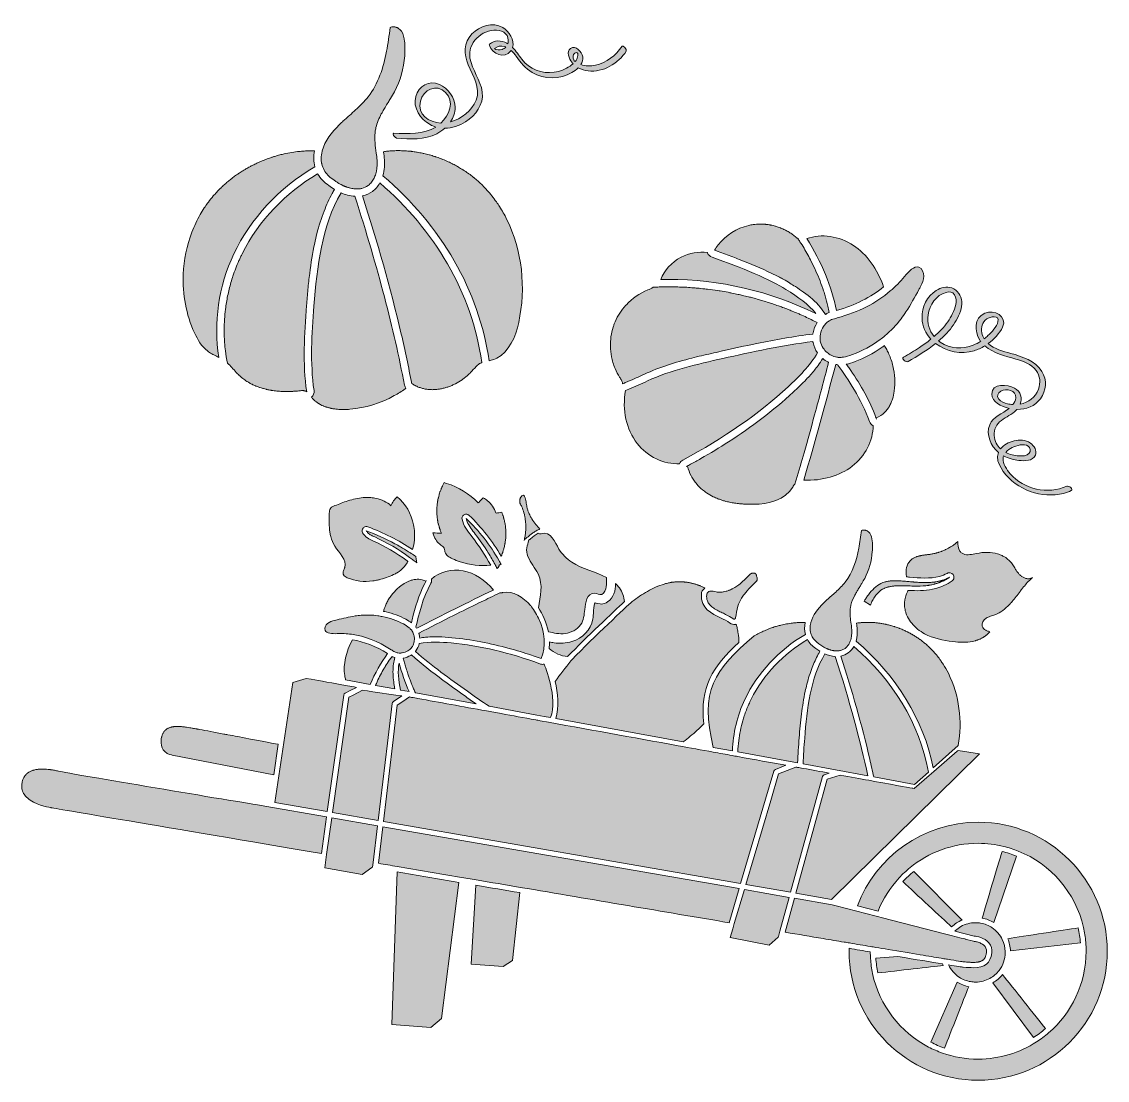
# Model space of a CAD drawing. Header units: inches. Extents: x 0.83 to 5.15, y 0.91 to 5.12.
import ezdxf

# ---------------------------------------------------------------- set-up
doc = ezdxf.new("R2010")
doc.units = ezdxf.units.IN
doc.header["$MEASUREMENT"] = 0
doc.layers.add('Calque 1', color=7, linetype='Continuous')

# ---------------------------------------------------------------- blocks, each defined once
blk = doc.blocks.new('block 2')
at = {"layer": 'Calque 1', "true_color": 0x6c7d27}
h = blk.add_hatch(color=67, dxfattribs=at)
h.dxf.hatch_style = 2
edge = h.paths.add_edge_path()
edge.add_spline(control_points=[(2.472, 3.0771), (2.4747, 3.0684), (2.4789, 3.0602), (2.4844, 3.053), (2.4888, 3.0472), (2.494, 3.0421), (2.4999, 3.0378), (2.5003, 3.0375), (2.5007, 3.0372), (2.5011, 3.0369), (2.506, 3.0334), (2.5114, 3.03), (2.514, 3.0245), (2.5157, 3.0211), (2.516, 3.0173), (2.5167, 3.0136), (2.5169, 3.0123), (2.5171, 3.0111), (2.5174, 3.0099), (2.5184, 3.0065), (2.5199, 3.0034), (2.5219, 3.0007), (2.5238, 2.9979), (2.5263, 2.9954), (2.529, 2.9932), (2.5344, 2.9887), (2.541, 2.9852), (2.5474, 2.9822), (2.5572, 2.9777), (2.5673, 2.9737), (2.5776, 2.9703), (2.6166, 2.9574), (2.6584, 2.9527), (2.6993, 2.9566), (2.6774, 2.9966), (2.6523, 3.0349), (2.6245, 3.0706), (2.6245, 3.0706), (2.6217, 3.0743), (2.6217, 3.0743), (2.6072, 3.0927), (2.5909, 3.1136), (2.5855, 3.1395), (2.5849, 3.1425), (2.5851, 3.1455), (2.586, 3.1482), (2.5873, 3.152), (2.59, 3.1554), (2.5937, 3.1574), (2.6, 3.161), (2.6079, 3.16), (2.6132, 3.155), (2.6634, 3.1073), (2.7064, 3.0526), (2.7414, 2.9925), (2.7417, 2.9934), (2.7421, 2.9942), (2.7425, 2.9951), (2.7429, 2.9962), (2.7434, 2.9974), (2.7439, 2.9985), (2.745, 3.0013), (2.7461, 3.0042), (2.7471, 3.0071), (2.7473, 3.0078), (2.7476, 3.0084), (2.7478, 3.0091), (2.749, 3.0127), (2.7501, 3.0163), (2.7512, 3.02), (2.7515, 3.021), (2.7517, 3.022), (2.752, 3.0229), (2.7527, 3.0257), (2.7534, 3.0284), (2.754, 3.0311), (2.7543, 3.0324), (2.7546, 3.0337), (2.7548, 3.035), (2.7554, 3.0375), (2.7559, 3.0401), (2.7563, 3.0426), (2.7565, 3.0439), (2.7568, 3.0452), (2.757, 3.0465), (2.7574, 3.0493), (2.7578, 3.0522), (2.7581, 3.055), (2.7582, 3.0559), (2.7584, 3.0569), (2.7585, 3.0579), (2.7589, 3.0617), (2.7592, 3.0655), (2.7594, 3.0693), (2.7595, 3.0701), (2.7595, 3.0709), (2.7595, 3.0717), (2.7597, 3.0747), (2.7598, 3.0777), (2.7598, 3.0807), (2.7598, 3.082), (2.7598, 3.0833), (2.7598, 3.0846), (2.7598, 3.0872), (2.7597, 3.0898), (2.7596, 3.0924), (2.7595, 3.0937), (2.7595, 3.095), (2.7594, 3.0964), (2.7592, 3.0991), (2.759, 3.1019), (2.7587, 3.1046), (2.7586, 3.1057), (2.7585, 3.1068), (2.7584, 3.1078), (2.758, 3.1116), (2.7575, 3.1154), (2.7569, 3.1192), (2.7568, 3.1197), (2.7567, 3.1202), (2.7566, 3.1207), (2.756, 3.1239), (2.7554, 3.1272), (2.7547, 3.1304), (2.7545, 3.1316), (2.7542, 3.1328), (2.7539, 3.134), (2.7533, 3.1366), (2.7526, 3.1391), (2.752, 3.1416), (2.7516, 3.1429), (2.7512, 3.1442), (2.7509, 3.1455), (2.7501, 3.1481), (2.7493, 3.1506), (2.7485, 3.1531), (2.7481, 3.1543), (2.7477, 3.1554), (2.7473, 3.1565), (2.7461, 3.1601), (2.7447, 3.1637), (2.7433, 3.1672), (2.7358, 3.1662), (2.7284, 3.1651), (2.721, 3.164), (2.7208, 3.1644), (2.7207, 3.1647), (2.7205, 3.1651), (2.7134, 3.1837), (2.7015, 3.2004), (2.6864, 3.2134), (2.6813, 3.2178), (2.6758, 3.2218), (2.67, 3.2252), (2.6673, 3.2226), (2.6646, 3.2199), (2.6619, 3.2172), (2.6579, 3.2132), (2.6539, 3.2091), (2.6499, 3.2051), (2.6149, 3.2404), (2.5714, 3.2671), (2.5241, 3.2822), (2.521, 3.2832), (2.5178, 3.2842), (2.5146, 3.2851), (2.5126, 3.2816), (2.5107, 3.2781), (2.5089, 3.2745), (2.5083, 3.2733), (2.5078, 3.2722), (2.5072, 3.271), (2.506, 3.2685), (2.5049, 3.266), (2.5038, 3.2635), (2.5032, 3.2621), (2.5026, 3.2608), (2.502, 3.2594), (2.501, 3.257), (2.5001, 3.2545), (2.4992, 3.252), (2.4987, 3.2507), (2.4982, 3.2493), (2.4977, 3.248), (2.4967, 3.2451), (2.4957, 3.2421), (2.4948, 3.2391), (2.4946, 3.2383), (2.4943, 3.2375), (2.4941, 3.2367), (2.493, 3.2328), (2.492, 3.229), (2.4911, 3.2251), (2.4908, 3.2241), (2.4907, 3.2231), (2.4904, 3.2222), (2.4898, 3.2192), (2.4892, 3.2163), (2.4887, 3.2134), (2.4885, 3.212), (2.4882, 3.2107), (2.488, 3.2094), (2.4876, 3.2066), (2.4872, 3.2039), (2.4869, 3.2012), (2.4867, 3.1999), (2.4865, 3.1986), (2.4864, 3.1973), (2.4861, 3.194), (2.4858, 3.1906), (2.4856, 3.1873), (2.4855, 3.1867), (2.4855, 3.186), (2.4854, 3.1854), (2.4852, 3.1814), (2.4851, 3.1774), (2.4851, 3.1734), (2.4851, 3.1724), (2.4851, 3.1713), (2.4851, 3.1702), (2.4852, 3.1673), (2.4853, 3.1643), (2.4854, 3.1614), (2.4855, 3.16), (2.4856, 3.1587), (2.4857, 3.1574), (2.4859, 3.1546), (2.4861, 3.1518), (2.4864, 3.149), (2.4865, 3.1478), (2.4866, 3.1465), (2.4868, 3.1453), (2.4872, 3.1417), (2.4877, 3.1381), (2.4883, 3.1345), (2.4884, 3.1342), (2.4884, 3.1338), (2.4885, 3.1334), (2.4892, 3.1296), (2.49, 3.1256), (2.4909, 3.1218), (2.4911, 3.1206), (2.4915, 3.1195), (2.4917, 3.1184), (2.4924, 3.1156), (2.4932, 3.1129), (2.4939, 3.1101), (2.4943, 3.1088), (2.4947, 3.1075), (2.4951, 3.1062), (2.4959, 3.1035), (2.4968, 3.1009), (2.4978, 3.0982), (2.4982, 3.0971), (2.4986, 3.0959), (2.499, 3.0948), (2.5004, 3.091), (2.5018, 3.0873), (2.5034, 3.0837), (2.4922, 3.0844), (2.481, 3.085), (2.4697, 3.0857), (2.4703, 3.0828), (2.4711, 3.0799), (2.472, 3.0771)], knot_values=[0, 0, 0, 0, 1, 1, 1, 2, 2, 2, 3, 3, 3, 4, 4, 4, 5, 5, 5, 6, 6, 6, 7, 7, 7, 8, 8, 8, 9, 9, 9, 10, 10, 10, 11, 11, 11, 12, 12, 12, 13, 13, 13, 14, 14, 14, 15, 15, 15, 16, 16, 16, 17, 17, 17, 18, 18, 18, 19, 19, 19, 20, 20, 20, 21, 21, 21, 22, 22, 22, 23, 23, 23, 24, 24, 24, 25, 25, 25, 26, 26, 26, 27, 27, 27, 28, 28, 28, 29, 29, 29, 30, 30, 30, 31, 31, 31, 32, 32, 32, 33, 33, 33, 34, 34, 34, 35, 35, 35, 36, 36, 36, 37, 37, 37, 38, 38, 38, 39, 39, 39, 40, 40, 40, 41, 41, 41, 42, 42, 42, 43, 43, 43, 44, 44, 44, 45, 45, 45, 46, 46, 46, 47, 47, 47, 48, 48, 48, 49, 49, 49, 50, 50, 50, 51, 51, 51, 52, 52, 52, 53, 53, 53, 54, 54, 54, 55, 55, 55, 56, 56, 56, 57, 57, 57, 58, 58, 58, 59, 59, 59, 60, 60, 60, 61, 61, 61, 62, 62, 62, 63, 63, 63, 64, 64, 64, 65, 65, 65, 66, 66, 66, 67, 67, 67, 68, 68, 68, 69, 69, 69, 70, 70, 70, 71, 71, 71, 72, 72, 72, 73, 73, 73, 74, 74, 74, 75, 75, 75, 76, 76, 76, 77, 77, 77, 78, 78, 78, 79, 79, 79, 80, 80, 80, 81, 81, 81, 82, 82, 82, 83, 83, 83, 84, 84, 84, 85, 85, 85, 86, 86, 86, 87, 87, 87, 88, 88, 88, 88], degree=3, periodic=1)
h = blk.add_hatch(color=67, dxfattribs=at)
h.dxf.hatch_style = 2
edge = h.paths.add_edge_path()
edge.add_spline(control_points=[(2.0611, 3.0785), (2.0616, 3.0758), (2.0622, 3.0731), (2.0629, 3.0704), (2.0664, 3.0569), (2.0715, 3.0441), (2.0791, 3.0322), (2.0965, 3.0052), (2.1273, 2.9791), (2.1186, 2.9481), (2.1183, 2.947), (2.1179, 2.9458), (2.1175, 2.9447), (2.1159, 2.9401), (2.1138, 2.9355), (2.1128, 2.931), (2.112, 2.9276), (2.1119, 2.9242), (2.113, 2.9208), (2.1133, 2.9199), (2.1136, 2.9191), (2.1141, 2.9183), (2.1171, 2.9128), (2.1232, 2.9093), (2.129, 2.9067), (2.1608, 2.8923), (2.1957, 2.8894), (2.2304, 2.8942), (2.2368, 2.8951), (2.2432, 2.8962), (2.2496, 2.8975), (2.2537, 2.8984), (2.2577, 2.8994), (2.2618, 2.9005), (2.282, 2.9059), (2.3018, 2.9135), (2.3203, 2.9227), (2.3226, 2.9238), (2.3249, 2.9251), (2.3272, 2.9265), (2.3276, 2.9268), (2.328, 2.927), (2.3284, 2.9272), (2.3308, 2.9287), (2.3331, 2.9303), (2.3354, 2.932), (2.3358, 2.9323), (2.3362, 2.9326), (2.3366, 2.9329), (2.3389, 2.9347), (2.3412, 2.9365), (2.3434, 2.9384), (2.3438, 2.9387), (2.3441, 2.939), (2.3444, 2.9393), (2.3467, 2.9413), (2.3489, 2.9435), (2.3511, 2.9457), (2.3512, 2.9458), (2.3513, 2.9459), (2.3513, 2.946), (2.3535, 2.9482), (2.3555, 2.9505), (2.3575, 2.9529), (2.3577, 2.9532), (2.358, 2.9534), (2.3582, 2.9537), (2.3601, 2.9561), (2.3619, 2.9585), (2.3636, 2.9609), (2.3639, 2.9613), (2.3641, 2.9618), (2.3644, 2.9622), (2.3661, 2.9646), (2.3676, 2.9671), (2.369, 2.9696), (2.3692, 2.97), (2.3695, 2.9704), (2.3697, 2.9709), (2.3699, 2.9712), (2.37, 2.9716), (2.3702, 2.9719), (2.3691, 2.9728), (2.3681, 2.9736), (2.367, 2.9744), (2.3246, 3.0054), (2.2789, 3.0321), (2.2311, 3.0538), (2.2169, 3.0603), (2.1993, 3.0683), (2.1899, 3.0857), (2.1866, 3.0918), (2.1875, 3.0993), (2.192, 3.1045), (2.1931, 3.1059), (2.1945, 3.1069), (2.1959, 3.1078), (2.2002, 3.1104), (2.2055, 3.1111), (2.2104, 3.1093), (2.2728, 3.0861), (2.3327, 3.056), (2.3887, 3.0197), (2.3922, 3.0315), (2.3946, 3.0437), (2.3958, 3.056), (2.3963, 3.0611), (2.3966, 3.0663), (2.3967, 3.0714), (2.3968, 3.0766), (2.3967, 3.0818), (2.3964, 3.0869), (2.3958, 3.0972), (2.3945, 3.1075), (2.3924, 3.1177), (2.3835, 3.1608), (2.3611, 3.2011), (2.3272, 3.2293), (2.3167, 3.2191), (2.3083, 3.2069), (2.3026, 3.1935), (2.3026, 3.1935), (2.3026, 3.1935), (2.3026, 3.1935), (2.2864, 3.2086), (2.266, 3.218), (2.2443, 3.2227), (2.237, 3.2243), (2.2297, 3.2253), (2.2222, 3.2259), (2.2123, 3.2267), (2.2023, 3.2265), (2.1925, 3.2257), (2.1717, 3.2238), (2.1514, 3.2189), (2.1315, 3.2126), (2.1138, 3.207), (2.0964, 3.2003), (2.0791, 3.1936), (2.0774, 3.193), (2.0757, 3.1923), (2.074, 3.1915), (2.0738, 3.1915), (2.0737, 3.1914), (2.0736, 3.1913), (2.072, 3.1906), (2.0704, 3.1898), (2.0689, 3.1889), (2.0687, 3.1888), (2.0685, 3.1887), (2.0683, 3.1886), (2.0672, 3.1878), (2.0661, 3.1871), (2.0651, 3.1862), (2.0649, 3.186), (2.0648, 3.1859), (2.0647, 3.1858), (2.0637, 3.1849), (2.0627, 3.1838), (2.0619, 3.1826), (2.0619, 3.1826), (2.0619, 3.1826), (2.0619, 3.1826), (2.06, 3.1799), (2.0589, 3.1768), (2.0583, 3.1735), (2.0577, 3.1703), (2.0576, 3.1668), (2.0574, 3.1635), (2.0571, 3.1551), (2.0568, 3.1465), (2.0567, 3.1379), (2.0565, 3.1236), (2.0568, 3.1093), (2.0585, 3.0952), (2.0591, 3.0896), (2.06, 3.084), (2.0611, 3.0785)], knot_values=[0, 0, 0, 0, 1, 1, 1, 2, 2, 2, 3, 3, 3, 4, 4, 4, 5, 5, 5, 6, 6, 6, 7, 7, 7, 8, 8, 8, 9, 9, 9, 10, 10, 10, 11, 11, 11, 12, 12, 12, 13, 13, 13, 14, 14, 14, 15, 15, 15, 16, 16, 16, 17, 17, 17, 18, 18, 18, 19, 19, 19, 20, 20, 20, 21, 21, 21, 22, 22, 22, 23, 23, 23, 24, 24, 24, 25, 25, 25, 26, 26, 26, 27, 27, 27, 28, 28, 28, 29, 29, 29, 30, 30, 30, 31, 31, 31, 32, 32, 32, 33, 33, 33, 34, 34, 34, 35, 35, 35, 36, 36, 36, 37, 37, 37, 38, 38, 38, 39, 39, 39, 40, 40, 40, 41, 41, 41, 42, 42, 42, 43, 43, 43, 44, 44, 44, 45, 45, 45, 46, 46, 46, 47, 47, 47, 48, 48, 48, 49, 49, 49, 50, 50, 50, 51, 51, 51, 52, 52, 52, 53, 53, 53, 54, 54, 54, 55, 55, 55, 56, 56, 56, 57, 57, 57, 58, 58, 58, 59, 59, 59, 59], degree=3, periodic=1)
at = {"layer": 'Calque 1', "true_color": 0x42210b}
h = blk.add_hatch(color=38, dxfattribs=at)
h.dxf.hatch_style = 2
edge = h.paths.add_edge_path()
edge.add_spline(control_points=[(2.8149, 3.2079), (2.815, 3.2068), (2.8153, 3.2058), (2.8156, 3.2048), (2.8157, 3.204), (2.8158, 3.2033), (2.8161, 3.2027), (2.8164, 3.2015), (2.817, 3.2005), (2.8175, 3.1994), (2.8178, 3.1989), (2.8179, 3.1983), (2.8182, 3.1978), (2.8191, 3.1963), (2.8201, 3.1948), (2.8214, 3.1935), (2.8214, 3.1935), (2.8214, 3.1935), (2.8214, 3.1934), (2.8228, 3.1903), (2.8241, 3.1871), (2.8254, 3.1838), (2.8285, 3.1756), (2.8312, 3.1671), (2.8333, 3.1585), (2.8338, 3.1562), (2.8344, 3.1539), (2.8349, 3.1516), (2.8379, 3.1372), (2.8393, 3.1225), (2.8392, 3.1078), (2.8392, 3.1019), (2.8389, 3.096), (2.8384, 3.0902), (2.8378, 3.0843), (2.837, 3.0785), (2.836, 3.0727), (2.8349, 3.0669), (2.8337, 3.0612), (2.8321, 3.0555), (2.8331, 3.057), (2.8342, 3.0584), (2.8354, 3.0597), (2.8357, 3.0602), (2.8362, 3.0605), (2.8366, 3.061), (2.8373, 3.0617), (2.838, 3.0625), (2.8387, 3.0632), (2.8388, 3.0633), (2.8389, 3.0634), (2.839, 3.0635), (2.84, 3.0643), (2.841, 3.0651), (2.842, 3.0659), (2.8425, 3.0662), (2.843, 3.0667), (2.8435, 3.067), (2.8451, 3.0681), (2.8467, 3.0691), (2.8485, 3.07), (2.8485, 3.07), (2.8486, 3.07), (2.8486, 3.0701), (2.8507, 3.072), (2.8529, 3.0739), (2.8552, 3.0758), (2.8564, 3.0768), (2.8576, 3.0779), (2.8589, 3.0789), (2.8625, 3.0818), (2.8664, 3.0847), (2.8704, 3.0874), (2.8728, 3.089), (2.8752, 3.0906), (2.8777, 3.092), (2.8823, 3.0947), (2.887, 3.097), (2.8918, 3.0989), (2.8931, 3.0994), (2.8943, 3.0999), (2.8955, 3.1004), (2.8838, 3.1119), (2.8724, 3.1258), (2.8632, 3.1407), (2.8609, 3.1444), (2.8588, 3.1482), (2.8567, 3.1521), (2.8537, 3.1579), (2.8512, 3.1639), (2.849, 3.1699), (2.8473, 3.1744), (2.8459, 3.1789), (2.8448, 3.1835), (2.8445, 3.1847), (2.8441, 3.186), (2.8438, 3.1872), (2.8431, 3.1908), (2.8425, 3.1944), (2.8419, 3.198), (2.8413, 3.2016), (2.8408, 3.2052), (2.8401, 3.2088), (2.8388, 3.216), (2.8372, 3.223), (2.8344, 3.2298), (2.834, 3.2309), (2.8335, 3.232), (2.8328, 3.2329), (2.8321, 3.2339), (2.8312, 3.2346), (2.8301, 3.235), (2.8278, 3.2356), (2.8254, 3.2342), (2.8236, 3.2327), (2.8236, 3.2327), (2.8236, 3.2327), (2.8236, 3.2327), (2.8227, 3.2319), (2.8221, 3.2311), (2.8214, 3.2303), (2.8208, 3.2296), (2.8202, 3.2291), (2.8197, 3.2284), (2.8192, 3.2276), (2.8188, 3.2267), (2.8183, 3.2259), (2.8179, 3.2252), (2.8174, 3.2245), (2.8171, 3.2237), (2.8167, 3.2228), (2.8165, 3.2219), (2.8161, 3.2209), (2.8159, 3.2202), (2.8156, 3.2194), (2.8154, 3.2187), (2.8152, 3.2177), (2.8151, 3.2167), (2.815, 3.2157), (2.8149, 3.2149), (2.8147, 3.2141), (2.8147, 3.2133), (2.8146, 3.2123), (2.8147, 3.2113), (2.8148, 3.2102), (2.8148, 3.2094), (2.8148, 3.2086), (2.8149, 3.2079)], knot_values=[0, 0, 0, 0, 1, 1, 1, 2, 2, 2, 3, 3, 3, 4, 4, 4, 5, 5, 5, 6, 6, 6, 7, 7, 7, 8, 8, 8, 9, 9, 9, 10, 10, 10, 11, 11, 11, 12, 12, 12, 13, 13, 13, 14, 14, 14, 15, 15, 15, 16, 16, 16, 17, 17, 17, 18, 18, 18, 19, 19, 19, 20, 20, 20, 21, 21, 21, 22, 22, 22, 23, 23, 23, 24, 24, 24, 25, 25, 25, 26, 26, 26, 27, 27, 27, 28, 28, 28, 29, 29, 29, 30, 30, 30, 31, 31, 31, 32, 32, 32, 33, 33, 33, 34, 34, 34, 35, 35, 35, 36, 36, 36, 37, 37, 37, 38, 38, 38, 39, 39, 39, 40, 40, 40, 41, 41, 41, 42, 42, 42, 43, 43, 43, 44, 44, 44, 45, 45, 45, 46, 46, 46, 47, 47, 47, 48, 48, 48, 49, 49, 49, 49], degree=3, periodic=1)
at = {"layer": 'Calque 1', "true_color": 0x424d18}
h = blk.add_hatch(color=69, dxfattribs=at)
h.dxf.hatch_style = 2
edge = h.paths.add_edge_path()
edge.add_spline(control_points=[(2.7319, 2.9514), (2.7322, 2.9521), (2.7325, 2.9528), (2.7327, 2.9535), (2.7332, 2.9549), (2.7335, 2.9564), (2.7336, 2.9579), (2.736, 2.9581), (2.7383, 2.9588), (2.7404, 2.96), (2.7378, 2.9648), (2.7354, 2.9697), (2.7327, 2.9745), (2.6977, 3.0368), (2.6535, 3.0938), (2.6018, 3.1429), (2.6027, 3.1384), (2.6042, 3.134), (2.6059, 3.1297), (2.613, 3.1119), (2.6257, 3.0962), (2.6376, 3.0808), (2.6563, 3.0569), (2.6737, 3.0319), (2.6897, 3.0061), (2.6993, 2.9906), (2.7084, 2.9748), (2.717, 2.9588), (2.7196, 2.9539), (2.7221, 2.949), (2.7246, 2.9441), (2.7277, 2.9457), (2.7303, 2.9482), (2.7319, 2.9514)], knot_values=[0, 0, 0, 0, 1, 1, 1, 2, 2, 2, 3, 3, 3, 4, 4, 4, 5, 5, 5, 6, 6, 6, 7, 7, 7, 8, 8, 8, 9, 9, 9, 10, 10, 10, 11, 11, 11, 11], degree=3, periodic=1)
h = blk.add_hatch(color=69, dxfattribs=at)
h.dxf.hatch_style = 2
edge = h.paths.add_edge_path()
edge.add_spline(control_points=[(2.3722, 3.0104), (2.3617, 3.017), (2.3511, 3.0235), (2.3404, 3.0298), (2.3331, 3.0339), (2.3259, 3.038), (2.3185, 3.042), (2.2818, 3.0618), (2.2437, 3.0791), (2.2046, 3.0936), (2.2054, 3.092), (2.2064, 3.0906), (2.2074, 3.0892), (2.2085, 3.0878), (2.2096, 3.0865), (2.2108, 3.0853), (2.2145, 3.0817), (2.2189, 3.0787), (2.2236, 3.076), (2.2252, 3.0752), (2.2268, 3.0743), (2.2284, 3.0735), (2.2316, 3.0719), (2.2349, 3.0704), (2.2381, 3.069), (2.2869, 3.0467), (2.3335, 3.0195), (2.3768, 2.9879), (2.3817, 2.9843), (2.3866, 2.9806), (2.3915, 2.9769), (2.3963, 2.9731), (2.4012, 2.9694), (2.4059, 2.9655), (2.4059, 2.9655), (2.4033, 2.9809), (2.4033, 2.9809), (2.4033, 2.9809), (2.4016, 2.991), (2.4016, 2.991), (2.3955, 2.9953), (2.3893, 2.9994), (2.383, 3.0035), (2.3794, 3.0059), (2.3758, 3.0081), (2.3722, 3.0104)], knot_values=[0, 0, 0, 0, 1, 1, 1, 2, 2, 2, 3, 3, 3, 4, 4, 4, 5, 5, 5, 6, 6, 6, 7, 7, 7, 8, 8, 8, 9, 9, 9, 10, 10, 10, 11, 11, 11, 12, 12, 12, 13, 13, 13, 14, 14, 14, 15, 15, 15, 15], degree=3, periodic=1)
at = {"layer": 'Calque 1', "true_color": 0xfbb03b}
h = blk.add_hatch(color=40, dxfattribs=at)
h.dxf.hatch_style = 2
edge = h.paths.add_edge_path()
edge.add_spline(control_points=[(2.8569, 3.0607), (2.8569, 3.0607), (2.8556, 3.0596), (2.8556, 3.0596), (2.8556, 3.0596), (2.854, 3.0588), (2.854, 3.0588), (2.8531, 3.0583), (2.8522, 3.0578), (2.8513, 3.0571), (2.8451, 3.0348), (2.8366, 3.0164), (2.8475, 2.9909), (2.8581, 2.9664), (2.8763, 2.9462), (2.8877, 2.9221), (2.9096, 2.8761), (2.8959, 2.8339), (2.8893, 2.7871), (2.905, 2.7622), (2.9213, 2.7293), (2.9289, 2.6919), (2.9507, 2.6869), (2.9725, 2.6814), (2.9958, 2.685), (3.0191, 2.6887), (3.0427, 2.6996), (3.057, 2.719), (3.0704, 2.7373), (3.0708, 2.7594), (3.0735, 2.781), (3.0766, 2.805), (3.0811, 2.846), (3.1136, 2.8449), (3.1223, 2.8446), (3.1322, 2.8373), (3.1409, 2.8402), (3.1528, 2.844), (3.1574, 2.8607), (3.1589, 2.871), (3.1607, 2.8833), (3.1601, 2.8958), (3.1605, 2.9083), (3.1152, 2.9302), (3.0646, 2.9412), (3.0221, 2.9689), (3.0012, 2.9825), (2.9841, 2.9997), (2.971, 3.0209), (2.9542, 3.0481), (2.9403, 3.0929), (2.8996, 3.0821), (2.8957, 3.081), (2.8916, 3.0818), (2.888, 3.0835), (2.8784, 3.0784), (2.8679, 3.0708), (2.8569, 3.0607)], knot_values=[0, 0, 0, 0, 1, 1, 1, 2, 2, 2, 3, 3, 3, 4, 4, 4, 5, 5, 5, 6, 6, 6, 7, 7, 7, 8, 8, 8, 9, 9, 9, 10, 10, 10, 11, 11, 11, 12, 12, 12, 13, 13, 13, 14, 14, 14, 15, 15, 15, 16, 16, 16, 17, 17, 17, 18, 18, 18, 19, 19, 19, 19], degree=3, periodic=1)
at = {"layer": 'Calque 1', "true_color": 0x42210b}
h = blk.add_hatch(color=38, dxfattribs=at)
h.dxf.hatch_style = 2
edge = h.paths.add_edge_path()
edge.add_spline(control_points=[(3.9712, 2.6921), (3.9714, 2.6913), (3.9716, 2.6905), (3.9717, 2.6897), (3.9732, 2.6833), (3.9754, 2.6773), (3.9786, 2.6715), (3.9846, 2.6608), (3.9936, 2.6513), (4.0054, 2.6437), (4.0078, 2.6418), (4.0104, 2.6399), (4.013, 2.6381), (4.0156, 2.6364), (4.0182, 2.6346), (4.0209, 2.633), (4.0233, 2.6316), (4.0257, 2.6302), (4.0281, 2.6289), (4.0289, 2.6285), (4.0297, 2.6282), (4.0304, 2.6278), (4.0321, 2.6269), (4.0338, 2.6261), (4.0355, 2.6253), (4.0365, 2.6249), (4.0374, 2.6245), (4.0383, 2.6241), (4.0391, 2.6238), (4.0398, 2.6235), (4.0405, 2.6232), (4.0414, 2.6228), (4.0423, 2.6224), (4.0432, 2.6221), (4.0442, 2.6217), (4.0451, 2.6214), (4.0461, 2.621), (4.0478, 2.6204), (4.0495, 2.6199), (4.0512, 2.6194), (4.0521, 2.6191), (4.053, 2.6189), (4.0539, 2.6186), (4.0561, 2.618), (4.0584, 2.6175), (4.0607, 2.6171), (4.061, 2.617), (4.0613, 2.6169), (4.0616, 2.6168), (4.0625, 2.6167), (4.0633, 2.6166), (4.0642, 2.6165), (4.0659, 2.6162), (4.0676, 2.616), (4.0693, 2.6158), (4.0701, 2.6158), (4.0708, 2.6158), (4.0715, 2.6157), (4.0735, 2.6156), (4.0753, 2.6155), (4.0772, 2.6156), (4.0778, 2.6156), (4.0783, 2.6156), (4.0789, 2.6157), (4.0813, 2.6158), (4.0837, 2.616), (4.0861, 2.6164), (4.0861, 2.6164), (4.0861, 2.6164), (4.0861, 2.6164), (4.0877, 2.6166), (4.0892, 2.617), (4.0908, 2.6174), (4.0972, 2.619), (4.1033, 2.6217), (4.109, 2.6258), (4.113, 2.6287), (4.1164, 2.632), (4.1194, 2.6357), (4.1224, 2.6394), (4.1249, 2.6435), (4.127, 2.6478), (4.1289, 2.6517), (4.1304, 2.6559), (4.1317, 2.6602), (4.1325, 2.6629), (4.1332, 2.6658), (4.1337, 2.6687), (4.134, 2.6702), (4.1344, 2.6718), (4.1346, 2.6734), (4.1353, 2.6779), (4.1357, 2.6825), (4.1358, 2.687), (4.1359, 2.6893), (4.1359, 2.6916), (4.1359, 2.6938), (4.1359, 2.6961), (4.1358, 2.6983), (4.1357, 2.7005), (4.1352, 2.7078), (4.1344, 2.715), (4.1334, 2.7222), (4.1308, 2.7424), (4.1275, 2.7624), (4.1296, 2.7825), (4.1296, 2.7826), (4.1296, 2.7828), (4.1297, 2.783), (4.1297, 2.7834), (4.1298, 2.7839), (4.1299, 2.7843), (4.1304, 2.7888), (4.1313, 2.7932), (4.1323, 2.7976), (4.1357, 2.8117), (4.1415, 2.825), (4.1484, 2.838), (4.1497, 2.8405), (4.1511, 2.843), (4.1525, 2.8454), (4.1547, 2.8494), (4.1571, 2.8534), (4.1595, 2.8574), (4.1624, 2.8622), (4.1654, 2.8671), (4.1684, 2.8719), (4.1708, 2.8759), (4.1733, 2.8799), (4.1757, 2.8839), (4.1797, 2.8906), (4.1836, 2.8973), (4.1872, 2.9042), (4.2045, 2.9371), (4.2149, 2.9736), (4.2176, 3.0107), (4.2181, 3.0169), (4.2183, 3.0231), (4.2184, 3.0293), (4.2184, 3.0355), (4.2182, 3.0417), (4.2178, 3.0479), (4.2177, 3.0496), (4.2175, 3.0513), (4.2174, 3.0531), (4.2163, 3.064), (4.214, 3.0749), (4.2077, 3.0837), (4.2069, 3.0849), (4.2059, 3.086), (4.2049, 3.087), (4.2046, 3.0873), (4.2044, 3.0876), (4.204, 3.0879), (4.2033, 3.0886), (4.2025, 3.0893), (4.2016, 3.09), (4.2013, 3.0903), (4.201, 3.0905), (4.2007, 3.0908), (4.1995, 3.0916), (4.1983, 3.0924), (4.1971, 3.0931), (4.1969, 3.0932), (4.1968, 3.0932), (4.1967, 3.0933), (4.1955, 3.0939), (4.1944, 3.0944), (4.1932, 3.0949), (4.1928, 3.095), (4.1924, 3.0951), (4.192, 3.0953), (4.191, 3.0956), (4.19, 3.0959), (4.1889, 3.0961), (4.1886, 3.0962), (4.1882, 3.0963), (4.1878, 3.0963), (4.1865, 3.0966), (4.1851, 3.0967), (4.1837, 3.0967), (4.1827, 3.0967), (4.1817, 3.0965), (4.1807, 3.0963), (4.1802, 3.0963), (4.1796, 3.0963), (4.1791, 3.0962), (4.1776, 3.0958), (4.1761, 3.0953), (4.1747, 3.0946), (4.1716, 3.0712), (4.1683, 3.0474), (4.1638, 3.0239), (4.1544, 2.9752), (4.1396, 2.9281), (4.1095, 2.8894), (4.0983, 2.875), (4.0853, 2.8622), (4.0718, 2.8499), (4.066, 2.8445), (4.06, 2.8393), (4.054, 2.834), (4.0503, 2.8307), (4.0466, 2.8274), (4.0429, 2.8241), (4.0395, 2.8211), (4.0362, 2.8181), (4.033, 2.8151), (4.0297, 2.8121), (4.0265, 2.809), (4.0233, 2.8058), (4.0011, 2.7837), (3.9813, 2.7584), (3.9731, 2.7284), (3.9731, 2.7283), (3.973, 2.7282), (3.973, 2.7281), (3.973, 2.728), (3.9729, 2.7279), (3.9729, 2.7277), (3.9709, 2.7201), (3.9699, 2.7125), (3.9699, 2.7053), (3.9699, 2.7028), (3.9701, 2.7004), (3.9703, 2.6981), (3.9705, 2.6961), (3.9708, 2.6941), (3.9712, 2.6921)], knot_values=[0, 0, 0, 0, 1, 1, 1, 2, 2, 2, 3, 3, 3, 4, 4, 4, 5, 5, 5, 6, 6, 6, 7, 7, 7, 8, 8, 8, 9, 9, 9, 10, 10, 10, 11, 11, 11, 12, 12, 12, 13, 13, 13, 14, 14, 14, 15, 15, 15, 16, 16, 16, 17, 17, 17, 18, 18, 18, 19, 19, 19, 20, 20, 20, 21, 21, 21, 22, 22, 22, 23, 23, 23, 24, 24, 24, 25, 25, 25, 26, 26, 26, 27, 27, 27, 28, 28, 28, 29, 29, 29, 30, 30, 30, 31, 31, 31, 32, 32, 32, 33, 33, 33, 34, 34, 34, 35, 35, 35, 36, 36, 36, 37, 37, 37, 38, 38, 38, 39, 39, 39, 40, 40, 40, 41, 41, 41, 42, 42, 42, 43, 43, 43, 44, 44, 44, 45, 45, 45, 46, 46, 46, 47, 47, 47, 48, 48, 48, 49, 49, 49, 50, 50, 50, 51, 51, 51, 52, 52, 52, 53, 53, 53, 54, 54, 54, 55, 55, 55, 56, 56, 56, 57, 57, 57, 58, 58, 58, 59, 59, 59, 60, 60, 60, 61, 61, 61, 62, 62, 62, 63, 63, 63, 64, 64, 64, 65, 65, 65, 66, 66, 66, 67, 67, 67, 68, 68, 68, 69, 69, 69, 70, 70, 70, 71, 71, 71, 72, 72, 72, 73, 73, 73, 74, 74, 74, 75, 75, 75, 76, 76, 76, 76], degree=3, periodic=1)
at = {"layer": 'Calque 1', "true_color": 0x6c7d27}
h = blk.add_hatch(color=67, dxfattribs=at)
h.dxf.hatch_style = 2
edge = h.paths.add_edge_path()
edge.add_spline(control_points=[(4.3537, 2.9104), (4.3564, 2.9102), (4.359, 2.91), (4.3616, 2.9097), (4.3616, 2.9097), (4.3649, 2.9094), (4.3649, 2.9094), (4.4058, 2.9058), (4.448, 2.902), (4.4844, 2.9118), (4.4956, 2.9149), (4.5056, 2.9189), (4.515, 2.9243), (4.5158, 2.9248), (4.5167, 2.9252), (4.5176, 2.9256), (4.5183, 2.9259), (4.5189, 2.9261), (4.5196, 2.9263), (4.5201, 2.9264), (4.5206, 2.9265), (4.5211, 2.9266), (4.5302, 2.9283), (4.5393, 2.9227), (4.5417, 2.9135), (4.5437, 2.9063), (4.5409, 2.8989), (4.5354, 2.8946), (4.5159, 2.8788), (4.4893, 2.8694), (4.4703, 2.8643), (4.4536, 2.8598), (4.436, 2.8568), (4.4208, 2.8559), (4.4049, 2.855), (4.389, 2.8553), (4.3741, 2.8558), (4.3707, 2.8559), (4.3674, 2.8561), (4.364, 2.8562), (4.3628, 2.8562), (4.3617, 2.8562), (4.3605, 2.8563), (4.3596, 2.8549), (4.3588, 2.8534), (4.358, 2.852), (4.3578, 2.8517), (4.3577, 2.8515), (4.3576, 2.8513), (4.3556, 2.8474), (4.3537, 2.8434), (4.3522, 2.8393), (4.3498, 2.8328), (4.348, 2.826), (4.347, 2.819), (4.3462, 2.8144), (4.3458, 2.8097), (4.3457, 2.805), (4.3455, 2.8003), (4.3457, 2.7956), (4.3462, 2.7909), (4.3469, 2.7839), (4.3482, 2.777), (4.3503, 2.7703), (4.3509, 2.7681), (4.3517, 2.7659), (4.3525, 2.7638), (4.3526, 2.7633), (4.3528, 2.7629), (4.3529, 2.7625), (4.3544, 2.7586), (4.3561, 2.7549), (4.3579, 2.7512), (4.3624, 2.7421), (4.368, 2.7335), (4.3745, 2.7256), (4.3884, 2.7086), (4.4062, 2.6945), (4.4256, 2.684), (4.46, 2.6654), (4.4991, 2.6571), (4.538, 2.6528), (4.5644, 2.6498), (4.5913, 2.6484), (4.6173, 2.6537), (4.6204, 2.6544), (4.6235, 2.6551), (4.6266, 2.656), (4.6275, 2.6562), (4.6283, 2.6565), (4.6292, 2.6567), (4.6313, 2.6574), (4.6335, 2.658), (4.6356, 2.6588), (4.6367, 2.6591), (4.6378, 2.6596), (4.6389, 2.66), (4.6408, 2.6607), (4.6426, 2.6614), (4.6444, 2.6622), (4.6456, 2.6627), (4.6467, 2.6632), (4.6479, 2.6638), (4.6496, 2.6646), (4.6513, 2.6654), (4.653, 2.6663), (4.6542, 2.6669), (4.6553, 2.6675), (4.6564, 2.6681), (4.6581, 2.6691), (4.6596, 2.67), (4.6612, 2.671), (4.6623, 2.6717), (4.6634, 2.6724), (4.6644, 2.6731), (4.666, 2.6742), (4.6676, 2.6754), (4.6691, 2.6765), (4.67, 2.6773), (4.671, 2.678), (4.672, 2.6788), (4.6736, 2.6801), (4.6751, 2.6815), (4.6767, 2.683), (4.6774, 2.6837), (4.6782, 2.6843), (4.6789, 2.685), (4.6811, 2.6872), (4.6832, 2.6896), (4.6852, 2.692), (4.6813, 2.6929), (4.6772, 2.6942), (4.6733, 2.6959), (4.6718, 2.6965), (4.6703, 2.6972), (4.6689, 2.698), (4.6623, 2.7016), (4.657, 2.7066), (4.6549, 2.7137), (4.6514, 2.7258), (4.6596, 2.7387), (4.6703, 2.7456), (4.6755, 2.7489), (4.6812, 2.7513), (4.6871, 2.7533), (4.6873, 2.7534), (4.6875, 2.7535), (4.6877, 2.7536), (4.6905, 2.7545), (4.6934, 2.7555), (4.6963, 2.7564), (4.6994, 2.7574), (4.7025, 2.7584), (4.7055, 2.7596), (4.7283, 2.7682), (4.7467, 2.783), (4.7633, 2.8005), (4.7648, 2.8021), (4.7662, 2.8037), (4.7677, 2.8053), (4.7697, 2.8075), (4.7716, 2.8097), (4.7735, 2.8119), (4.7759, 2.8148), (4.7783, 2.8176), (4.7807, 2.8206), (4.7835, 2.824), (4.7863, 2.8276), (4.7891, 2.8311), (4.7946, 2.8382), (4.8001, 2.8454), (4.8057, 2.8526), (4.8084, 2.8562), (4.8112, 2.8598), (4.814, 2.8633), (4.8168, 2.8669), (4.8197, 2.8704), (4.8226, 2.8739), (4.8327, 2.886), (4.8433, 2.8975), (4.8552, 2.9075), (4.8552, 2.9075), (4.8551, 2.9075), (4.8551, 2.9075), (4.854, 2.9067), (4.8527, 2.9061), (4.8515, 2.9055), (4.8511, 2.9053), (4.8507, 2.9052), (4.8503, 2.905), (4.8494, 2.9046), (4.8485, 2.9043), (4.8476, 2.9041), (4.8474, 2.904), (4.8471, 2.9039), (4.8469, 2.9038), (4.8467, 2.9038), (4.8466, 2.9038), (4.8464, 2.9037), (4.8447, 2.9033), (4.8431, 2.903), (4.8413, 2.9029), (4.8411, 2.9028), (4.8408, 2.9028), (4.8405, 2.9028), (4.8388, 2.9028), (4.8371, 2.9028), (4.8354, 2.9029), (4.8353, 2.9029), (4.8352, 2.9029), (4.835, 2.903), (4.8332, 2.9031), (4.8314, 2.9035), (4.8297, 2.9039), (4.8293, 2.904), (4.829, 2.9041), (4.8286, 2.9041), (4.8269, 2.9046), (4.8252, 2.9052), (4.8235, 2.9058), (4.8232, 2.9059), (4.8229, 2.9061), (4.8226, 2.9062), (4.8209, 2.9069), (4.8193, 2.9076), (4.8176, 2.9085), (4.8175, 2.9086), (4.8175, 2.9086), (4.8174, 2.9087), (4.8157, 2.9095), (4.8141, 2.9106), (4.8125, 2.9116), (4.8122, 2.9118), (4.8119, 2.912), (4.8116, 2.9122), (4.8101, 2.9133), (4.8087, 2.9144), (4.8073, 2.9156), (4.807, 2.9158), (4.8068, 2.9161), (4.8065, 2.9163), (4.8051, 2.9175), (4.8037, 2.9189), (4.8024, 2.9202), (4.7997, 2.9232), (4.7972, 2.9263), (4.7949, 2.9296), (4.7937, 2.9313), (4.7925, 2.933), (4.7913, 2.9348), (4.789, 2.9383), (4.7867, 2.9419), (4.7845, 2.9456), (4.7809, 2.9514), (4.7773, 2.9572), (4.7733, 2.9627), (4.7719, 2.9647), (4.7704, 2.9666), (4.7688, 2.9685), (4.7608, 2.978), (4.7513, 2.9856), (4.7407, 2.9914), (4.7361, 2.994), (4.7313, 2.9961), (4.7263, 2.998), (4.7227, 2.9994), (4.7192, 3.0007), (4.7155, 3.0017), (4.7028, 3.0053), (4.6894, 3.0071), (4.6759, 3.0074), (4.661, 3.0077), (4.646, 3.0062), (4.6317, 3.0033), (4.6147, 2.9997), (4.595, 2.9951), (4.5799, 3.0015), (4.5765, 3.0029), (4.5732, 3.005), (4.5703, 3.0077), (4.5686, 3.0094), (4.5672, 3.0112), (4.5659, 3.0131), (4.5589, 3.0237), (4.5579, 3.0379), (4.5576, 3.051), (4.5542, 3.048), (4.5507, 3.0451), (4.5471, 3.0423), (4.546, 3.0414), (4.5448, 3.0406), (4.5437, 3.0397), (4.5412, 3.0378), (4.5386, 3.036), (4.536, 3.0342), (4.5347, 3.0333), (4.5333, 3.0324), (4.5319, 3.0315), (4.5293, 3.0299), (4.5268, 3.0283), (4.5242, 3.0267), (4.5228, 3.0259), (4.5214, 3.0251), (4.52, 3.0244), (4.517, 3.0227), (4.5139, 3.0211), (4.5107, 3.0195), (4.5098, 3.0191), (4.5089, 3.0186), (4.5079, 3.0181), (4.5038, 3.0161), (4.4996, 3.0143), (4.4954, 3.0127), (4.4943, 3.0123), (4.4933, 3.0119), (4.4922, 3.0115), (4.489, 3.0103), (4.4858, 3.0091), (4.4825, 3.0081), (4.481, 3.0076), (4.4795, 3.0072), (4.4779, 3.0067), (4.4763, 3.0063), (4.4748, 3.0057), (4.4732, 3.0053), (4.4717, 3.0049), (4.4702, 3.0046), (4.4688, 3.0042), (4.4675, 3.0039), (4.4663, 3.0036), (4.465, 3.0033), (4.4607, 3.0024), (4.4564, 3.0015), (4.452, 3.0008), (4.452, 3.0008), (4.452, 3.0008), (4.452, 3.0008), (4.45, 3.0005), (4.4481, 3.0002), (4.4461, 2.9999), (4.4454, 2.9998), (4.4448, 2.9997), (4.4442, 2.9996), (4.4427, 2.9995), (4.4413, 2.9993), (4.4399, 2.9991), (4.4391, 2.999), (4.4384, 2.9989), (4.4376, 2.9988), (4.4359, 2.9986), (4.4342, 2.9984), (4.4325, 2.9982), (4.431, 2.998), (4.4294, 2.9978), (4.4279, 2.9976), (4.4273, 2.9976), (4.4268, 2.9975), (4.4263, 2.9974), (4.4243, 2.9972), (4.4223, 2.9969), (4.4204, 2.9966), (4.4199, 2.9966), (4.4194, 2.9965), (4.4189, 2.9964), (4.4174, 2.9962), (4.416, 2.9959), (4.4145, 2.9957), (4.4139, 2.9956), (4.4132, 2.9954), (4.4125, 2.9953), (4.4112, 2.9951), (4.4099, 2.9949), (4.4087, 2.9946), (4.408, 2.9944), (4.4073, 2.9943), (4.4066, 2.9942), (4.4052, 2.9939), (4.4039, 2.9935), (4.4026, 2.9932), (4.402, 2.993), (4.4015, 2.9929), (4.4009, 2.9928), (4.3987, 2.9922), (4.3966, 2.9915), (4.3944, 2.9907), (4.3939, 2.9906), (4.3934, 2.9904), (4.3929, 2.9902), (4.391, 2.9894), (4.389, 2.9887), (4.3871, 2.9878), (4.3869, 2.9877), (4.3867, 2.9876), (4.3864, 2.9875), (4.3844, 2.9865), (4.3824, 2.9854), (4.3805, 2.9842), (4.38, 2.9839), (4.3795, 2.9837), (4.3791, 2.9834), (4.3771, 2.9821), (4.3752, 2.9808), (4.3734, 2.9793), (4.3734, 2.9793), (4.3734, 2.9792), (4.3734, 2.9792), (4.3574, 2.9661), (4.3508, 2.9452), (4.3519, 2.9243), (4.3521, 2.9197), (4.3527, 2.915), (4.3537, 2.9104)], knot_values=[0, 0, 0, 0, 1, 1, 1, 2, 2, 2, 3, 3, 3, 4, 4, 4, 5, 5, 5, 6, 6, 6, 7, 7, 7, 8, 8, 8, 9, 9, 9, 10, 10, 10, 11, 11, 11, 12, 12, 12, 13, 13, 13, 14, 14, 14, 15, 15, 15, 16, 16, 16, 17, 17, 17, 18, 18, 18, 19, 19, 19, 20, 20, 20, 21, 21, 21, 22, 22, 22, 23, 23, 23, 24, 24, 24, 25, 25, 25, 26, 26, 26, 27, 27, 27, 28, 28, 28, 29, 29, 29, 30, 30, 30, 31, 31, 31, 32, 32, 32, 33, 33, 33, 34, 34, 34, 35, 35, 35, 36, 36, 36, 37, 37, 37, 38, 38, 38, 39, 39, 39, 40, 40, 40, 41, 41, 41, 42, 42, 42, 43, 43, 43, 44, 44, 44, 45, 45, 45, 46, 46, 46, 47, 47, 47, 48, 48, 48, 49, 49, 49, 50, 50, 50, 51, 51, 51, 52, 52, 52, 53, 53, 53, 54, 54, 54, 55, 55, 55, 56, 56, 56, 57, 57, 57, 58, 58, 58, 59, 59, 59, 60, 60, 60, 61, 61, 61, 62, 62, 62, 63, 63, 63, 64, 64, 64, 65, 65, 65, 66, 66, 66, 67, 67, 67, 68, 68, 68, 69, 69, 69, 70, 70, 70, 71, 71, 71, 72, 72, 72, 73, 73, 73, 74, 74, 74, 75, 75, 75, 76, 76, 76, 77, 77, 77, 78, 78, 78, 79, 79, 79, 80, 80, 80, 81, 81, 81, 82, 82, 82, 83, 83, 83, 84, 84, 84, 85, 85, 85, 86, 86, 86, 87, 87, 87, 88, 88, 88, 89, 89, 89, 90, 90, 90, 91, 91, 91, 92, 92, 92, 93, 93, 93, 94, 94, 94, 95, 95, 95, 96, 96, 96, 97, 97, 97, 98, 98, 98, 99, 99, 99, 100, 100, 100, 101, 101, 101, 102, 102, 102, 103, 103, 103, 104, 104, 104, 105, 105, 105, 106, 106, 106, 107, 107, 107, 108, 108, 108, 109, 109, 109, 110, 110, 110, 111, 111, 111, 112, 112, 112, 113, 113, 113, 114, 114, 114, 115, 115, 115, 116, 116, 116, 117, 117, 117, 118, 118, 118, 119, 119, 119, 120, 120, 120, 121, 121, 121, 122, 122, 122, 123, 123, 123, 124, 124, 124, 125, 125, 125, 126, 126, 126, 127, 127, 127, 128, 128, 128, 129, 129, 129, 130, 130, 130, 131, 131, 131, 132, 132, 132, 133, 133, 133, 134, 134, 134, 135, 135, 135, 136, 136, 136, 137, 137, 137, 137], degree=3, periodic=1)
at = {"layer": 'Calque 1', "true_color": 0xf7931e}
h = blk.add_hatch(color=30, dxfattribs=at)
h.dxf.hatch_style = 2
edge = h.paths.add_edge_path()
edge.add_spline(control_points=[(2.4022, 2.7117), (2.4021, 2.7112), (2.4019, 2.7108), (2.4017, 2.7103), (2.4029, 2.7088), (2.4041, 2.7073), (2.4051, 2.7056), (2.506, 2.7579), (2.6087, 2.8091), (2.7109, 2.8579), (2.6777, 2.8983), (2.634, 2.9259), (2.5894, 2.9342), (2.5438, 2.9427), (2.4955, 2.9297), (2.4637, 2.9014), (2.4651, 2.8962), (2.4646, 2.8904), (2.4618, 2.8854), (2.4292, 2.8267), (2.4122, 2.7582), (2.4022, 2.7117)], knot_values=[0, 0, 0, 0, 1, 1, 1, 2, 2, 2, 3, 3, 3, 4, 4, 4, 5, 5, 5, 6, 6, 6, 7, 7, 7, 7], degree=3, periodic=1)
at = {"layer": 'Calque 1', "true_color": 0xf15a24}
h = blk.add_hatch(color=20, dxfattribs=at)
h.dxf.hatch_style = 2
edge = h.paths.add_edge_path()
edge.add_spline(control_points=[(2.3894, 2.8982), (2.3854, 2.8973), (2.3815, 2.8961), (2.3776, 2.8946), (2.3752, 2.8937), (2.3729, 2.8927), (2.3706, 2.8917), (2.3634, 2.8885), (2.3566, 2.8847), (2.3503, 2.8805), (2.3303, 2.8671), (2.3131, 2.8498), (2.2994, 2.8299), (2.296, 2.825), (2.2929, 2.8199), (2.2899, 2.8146), (2.287, 2.8094), (2.2843, 2.804), (2.2819, 2.7985), (2.28, 2.7943), (2.2783, 2.79), (2.2767, 2.7856), (2.2753, 2.7814), (2.2739, 2.7772), (2.2727, 2.773), (2.2762, 2.7723), (2.2796, 2.7716), (2.283, 2.7708), (2.3107, 2.7643), (2.3371, 2.7545), (2.3618, 2.7414), (2.3708, 2.7367), (2.378, 2.7322), (2.3841, 2.7275), (2.385, 2.7315), (2.3858, 2.7354), (2.3868, 2.7394), (2.3984, 2.789), (2.4139, 2.8383), (2.4369, 2.8832), (2.439, 2.8874), (2.4411, 2.8916), (2.4433, 2.8956), (2.4432, 2.8955), (2.443, 2.8953), (2.4429, 2.8951), (2.4422, 2.8943), (2.4416, 2.8936), (2.441, 2.8928), (2.4323, 2.8979), (2.4228, 2.9004), (2.413, 2.9008), (2.4091, 2.901), (2.4052, 2.9008), (2.4012, 2.9004), (2.3973, 2.9), (2.3933, 2.8992), (2.3894, 2.8982)], knot_values=[0, 0, 0, 0, 1, 1, 1, 2, 2, 2, 3, 3, 3, 4, 4, 4, 5, 5, 5, 6, 6, 6, 7, 7, 7, 8, 8, 8, 9, 9, 9, 10, 10, 10, 11, 11, 11, 12, 12, 12, 13, 13, 13, 14, 14, 14, 15, 15, 15, 16, 16, 16, 17, 17, 17, 18, 18, 18, 19, 19, 19, 19], degree=3, periodic=1)
at = {"layer": 'Calque 1', "true_color": 0x42210b}
h = blk.add_hatch(color=38, dxfattribs=at)
h.dxf.hatch_style = 2
edge = h.paths.add_edge_path()
edge.add_spline(control_points=[(3.57, 2.8005), (3.5718, 2.7982), (3.5738, 2.7961), (3.5759, 2.7941), (3.577, 2.7931), (3.5781, 2.7922), (3.5792, 2.7912), (3.5815, 2.7893), (3.5839, 2.7875), (3.5865, 2.7858), (3.589, 2.784), (3.5916, 2.7824), (3.5944, 2.7808), (3.5963, 2.7796), (3.5983, 2.7785), (3.6004, 2.7774), (3.6026, 2.7762), (3.6049, 2.7751), (3.6072, 2.7739), (3.6101, 2.7725), (3.6131, 2.771), (3.616, 2.7696), (3.619, 2.7681), (3.6221, 2.7667), (3.6251, 2.7653), (3.6281, 2.7639), (3.631, 2.7625), (3.634, 2.761), (3.6444, 2.756), (3.6544, 2.7506), (3.6628, 2.7442), (3.6628, 2.7442), (3.6629, 2.7442), (3.6629, 2.7442), (3.6634, 2.7438), (3.6638, 2.7435), (3.6643, 2.7432), (3.6645, 2.743), (3.6647, 2.743), (3.6649, 2.7429), (3.6653, 2.7426), (3.6657, 2.7424), (3.6661, 2.7422), (3.6663, 2.7421), (3.6665, 2.7421), (3.6667, 2.742), (3.6671, 2.7419), (3.6675, 2.7418), (3.6678, 2.7417), (3.6681, 2.7417), (3.6683, 2.7417), (3.6685, 2.7417), (3.669, 2.7417), (3.6694, 2.7417), (3.6698, 2.7418), (3.6701, 2.7419), (3.6704, 2.742), (3.6707, 2.7422), (3.6721, 2.7431), (3.6727, 2.7448), (3.6731, 2.7464), (3.6732, 2.7467), (3.6733, 2.747), (3.6733, 2.7473), (3.6763, 2.7626), (3.6781, 2.7781), (3.6826, 2.793), (3.6862, 2.8045), (3.6913, 2.8152), (3.6975, 2.8254), (3.7009, 2.8309), (3.7045, 2.8362), (3.7085, 2.8414), (3.7085, 2.8414), (3.7085, 2.8414), (3.7085, 2.8414), (3.7228, 2.8604), (3.7405, 2.8774), (3.7578, 2.8938), (3.7584, 2.8948), (3.7587, 2.8958), (3.759, 2.8967), (3.7605, 2.9013), (3.7592, 2.9052), (3.758, 2.9099), (3.7575, 2.9118), (3.757, 2.9138), (3.7568, 2.9161), (3.7568, 2.9161), (3.7568, 2.9161), (3.7568, 2.9161), (3.7566, 2.9171), (3.7564, 2.9181), (3.756, 2.9189), (3.7559, 2.9192), (3.7557, 2.9194), (3.7556, 2.9197), (3.7553, 2.9203), (3.755, 2.9208), (3.7546, 2.9213), (3.7544, 2.9215), (3.7542, 2.9217), (3.754, 2.922), (3.7536, 2.9224), (3.7531, 2.9227), (3.7527, 2.9231), (3.7524, 2.9233), (3.7521, 2.9234), (3.7518, 2.9236), (3.7513, 2.9239), (3.7508, 2.9242), (3.7502, 2.9244), (3.7499, 2.9245), (3.7496, 2.9247), (3.7493, 2.9248), (3.7486, 2.925), (3.7479, 2.9251), (3.7472, 2.9253), (3.7469, 2.9253), (3.7468, 2.9254), (3.7466, 2.9254), (3.7456, 2.9255), (3.7446, 2.9256), (3.7436, 2.9255), (3.7433, 2.9255), (3.743, 2.9255), (3.7427, 2.9254), (3.742, 2.9254), (3.7413, 2.9253), (3.7406, 2.9252), (3.7393, 2.925), (3.7381, 2.9247), (3.7368, 2.9242), (3.7337, 2.9231), (3.7311, 2.9206), (3.7288, 2.9182), (3.7242, 2.9136), (3.7196, 2.909), (3.715, 2.9044), (3.7127, 2.9022), (3.7103, 2.8999), (3.708, 2.8977), (3.7009, 2.891), (3.6936, 2.8845), (3.6859, 2.8786), (3.6833, 2.8766), (3.6807, 2.8747), (3.6781, 2.8729), (3.6754, 2.8711), (3.6727, 2.8693), (3.67, 2.8676), (3.6668, 2.8657), (3.6636, 2.8639), (3.6603, 2.8622), (3.6592, 2.8617), (3.6582, 2.8612), (3.6572, 2.8607), (3.6548, 2.8596), (3.6524, 2.8585), (3.65, 2.8575), (3.6488, 2.8571), (3.6476, 2.8566), (3.6464, 2.8561), (3.644, 2.8552), (3.6415, 2.8544), (3.6391, 2.8537), (3.6379, 2.8534), (3.6368, 2.853), (3.6356, 2.8527), (3.6324, 2.8518), (3.6291, 2.8511), (3.6258, 2.8505), (3.6255, 2.8505), (3.6252, 2.8504), (3.6249, 2.8504), (3.6249, 2.8504), (3.6248, 2.8504), (3.6248, 2.8503), (3.6245, 2.8503), (3.6243, 2.8503), (3.6241, 2.8503), (3.6214, 2.8499), (3.6188, 2.8496), (3.6161, 2.8495), (3.6152, 2.8494), (3.6144, 2.8494), (3.6135, 2.8494), (3.6113, 2.8493), (3.6092, 2.8493), (3.6071, 2.8494), (3.6062, 2.8494), (3.6054, 2.8494), (3.6045, 2.8495), (3.6016, 2.8497), (3.5987, 2.85), (3.5958, 2.8505), (3.5921, 2.8512), (3.5884, 2.8522), (3.5847, 2.8528), (3.5829, 2.8531), (3.581, 2.8534), (3.5792, 2.8535), (3.5773, 2.8536), (3.5755, 2.8536), (3.5736, 2.8534), (3.5726, 2.8533), (3.5717, 2.8531), (3.5707, 2.8528), (3.5707, 2.8528), (3.5707, 2.8528), (3.5707, 2.8528), (3.5695, 2.8524), (3.5683, 2.8519), (3.5672, 2.8514), (3.5664, 2.8509), (3.5656, 2.8505), (3.5648, 2.8499), (3.5644, 2.8496), (3.564, 2.8494), (3.5637, 2.8491), (3.5607, 2.8466), (3.5586, 2.8432), (3.5587, 2.8393), (3.5579, 2.8301), (3.559, 2.8222), (3.5615, 2.8153), (3.5634, 2.8098), (3.5663, 2.8049), (3.57, 2.8005)], knot_values=[0, 0, 0, 0, 1, 1, 1, 2, 2, 2, 3, 3, 3, 4, 4, 4, 5, 5, 5, 6, 6, 6, 7, 7, 7, 8, 8, 8, 9, 9, 9, 10, 10, 10, 11, 11, 11, 12, 12, 12, 13, 13, 13, 14, 14, 14, 15, 15, 15, 16, 16, 16, 17, 17, 17, 18, 18, 18, 19, 19, 19, 20, 20, 20, 21, 21, 21, 22, 22, 22, 23, 23, 23, 24, 24, 24, 25, 25, 25, 26, 26, 26, 27, 27, 27, 28, 28, 28, 29, 29, 29, 30, 30, 30, 31, 31, 31, 32, 32, 32, 33, 33, 33, 34, 34, 34, 35, 35, 35, 36, 36, 36, 37, 37, 37, 38, 38, 38, 39, 39, 39, 40, 40, 40, 41, 41, 41, 42, 42, 42, 43, 43, 43, 44, 44, 44, 45, 45, 45, 46, 46, 46, 47, 47, 47, 48, 48, 48, 49, 49, 49, 50, 50, 50, 51, 51, 51, 52, 52, 52, 53, 53, 53, 54, 54, 54, 55, 55, 55, 56, 56, 56, 57, 57, 57, 58, 58, 58, 59, 59, 59, 60, 60, 60, 61, 61, 61, 62, 62, 62, 63, 63, 63, 64, 64, 64, 65, 65, 65, 66, 66, 66, 67, 67, 67, 68, 68, 68, 69, 69, 69, 70, 70, 70, 71, 71, 71, 72, 72, 72, 73, 73, 73, 74, 74, 74, 75, 75, 75, 76, 76, 76, 76], degree=3, periodic=1)
at = {"layer": 'Calque 1', "true_color": 0x424d18}
h = blk.add_hatch(color=69, dxfattribs=at)
h.dxf.hatch_style = 2
edge = h.paths.add_edge_path()
edge.add_spline(control_points=[(4.1959, 2.8304), (4.1933, 2.8267), (4.1908, 2.8229), (4.1883, 2.8192), (4.1871, 2.8173), (4.1859, 2.8154), (4.1847, 2.8136), (4.1847, 2.8136), (4.2098, 2.7975), (4.2098, 2.7975), (4.2123, 2.8038), (4.2151, 2.8101), (4.2183, 2.8162), (4.2215, 2.8223), (4.225, 2.8281), (4.229, 2.8336), (4.231, 2.8364), (4.2331, 2.839), (4.2353, 2.8416), (4.2419, 2.8492), (4.2495, 2.8559), (4.2583, 2.861), (4.2583, 2.861), (4.2584, 2.861), (4.2584, 2.861), (4.2605, 2.8622), (4.2627, 2.8633), (4.2649, 2.8643), (4.2656, 2.8646), (4.2662, 2.8649), (4.2669, 2.8652), (4.2686, 2.866), (4.2703, 2.8666), (4.2721, 2.8673), (4.2727, 2.8675), (4.2733, 2.8677), (4.2739, 2.8679), (4.276, 2.8687), (4.2782, 2.8694), (4.2804, 2.8699), (4.2805, 2.87), (4.2806, 2.87), (4.2808, 2.87), (4.2838, 2.8708), (4.2869, 2.8715), (4.2901, 2.8721), (4.291, 2.8723), (4.2918, 2.8724), (4.2927, 2.8725), (4.295, 2.8729), (4.2974, 2.8733), (4.2997, 2.8735), (4.3008, 2.8736), (4.3019, 2.8738), (4.303, 2.8739), (4.3053, 2.8741), (4.3076, 2.8743), (4.3098, 2.8744), (4.3108, 2.8745), (4.3118, 2.8746), (4.3128, 2.8746), (4.3159, 2.8748), (4.3191, 2.8749), (4.3222, 2.875), (4.3222, 2.875), (4.3222, 2.875), (4.3223, 2.875), (4.3354, 2.8752), (4.3485, 2.8748), (4.3616, 2.8743), (4.366, 2.8742), (4.3703, 2.874), (4.3747, 2.8739), (4.3897, 2.8734), (4.4047, 2.8731), (4.4197, 2.874), (4.4197, 2.874), (4.4197, 2.874), (4.4197, 2.874), (4.4228, 2.8741), (4.426, 2.8744), (4.4293, 2.8748), (4.4299, 2.8749), (4.4305, 2.8749), (4.4311, 2.875), (4.4343, 2.8754), (4.4376, 2.8759), (4.4409, 2.8764), (4.4416, 2.8765), (4.4422, 2.8767), (4.4429, 2.8767), (4.4464, 2.8774), (4.4499, 2.878), (4.4535, 2.8788), (4.4536, 2.8788), (4.4538, 2.8789), (4.4539, 2.8789), (4.4574, 2.8797), (4.4609, 2.8805), (4.4644, 2.8814), (4.4651, 2.8816), (4.4658, 2.8818), (4.4665, 2.882), (4.4683, 2.8825), (4.4701, 2.883), (4.4719, 2.8836), (4.4727, 2.8838), (4.4735, 2.884), (4.4743, 2.8843), (4.4768, 2.8851), (4.4794, 2.8859), (4.4819, 2.8868), (4.4824, 2.8869), (4.4828, 2.8871), (4.4832, 2.8872), (4.4853, 2.888), (4.4874, 2.8887), (4.4894, 2.8895), (4.4903, 2.8899), (4.4911, 2.8902), (4.492, 2.8906), (4.4936, 2.8912), (4.4951, 2.8919), (4.4967, 2.8926), (4.4976, 2.893), (4.4985, 2.8934), (4.4994, 2.8938), (4.5009, 2.8945), (4.5023, 2.8952), (4.5037, 2.8959), (4.5046, 2.8963), (4.5055, 2.8968), (4.5064, 2.8973), (4.5078, 2.898), (4.5091, 2.8987), (4.5104, 2.8995), (4.5112, 2.9), (4.5121, 2.9004), (4.5129, 2.9009), (4.5143, 2.9017), (4.5156, 2.9026), (4.5169, 2.9035), (4.5176, 2.9039), (4.5182, 2.9043), (4.5189, 2.9048), (4.5207, 2.9061), (4.5226, 2.9074), (4.5243, 2.9088), (4.5243, 2.9088), (4.5243, 2.9088), (4.5243, 2.9089), (4.5213, 2.9072), (4.5184, 2.9056), (4.5154, 2.9042), (4.5144, 2.9037), (4.5133, 2.9033), (4.5124, 2.9028), (4.5103, 2.9019), (4.5083, 2.901), (4.5063, 2.9002), (4.505, 2.8997), (4.5038, 2.8993), (4.5025, 2.8988), (4.5007, 2.8981), (4.4988, 2.8974), (4.4969, 2.8968), (4.4956, 2.8964), (4.4943, 2.896), (4.4929, 2.8956), (4.4916, 2.8952), (4.4904, 2.8948), (4.489, 2.8944), (4.4884, 2.8943), (4.4878, 2.8942), (4.4873, 2.894), (4.4863, 2.8937), (4.4853, 2.8935), (4.4844, 2.8933), (4.4822, 2.8928), (4.48, 2.8923), (4.4779, 2.8919), (4.4769, 2.8917), (4.476, 2.8915), (4.4751, 2.8913), (4.4722, 2.8908), (4.4692, 2.8903), (4.4662, 2.8899), (4.4661, 2.8898), (4.466, 2.8898), (4.4659, 2.8898), (4.4628, 2.8894), (4.4597, 2.889), (4.4566, 2.8888), (4.4557, 2.8886), (4.4547, 2.8886), (4.4537, 2.8885), (4.4515, 2.8883), (4.4493, 2.8882), (4.447, 2.888), (4.446, 2.888), (4.445, 2.8879), (4.444, 2.8879), (4.4414, 2.8877), (4.4389, 2.8877), (4.4363, 2.8876), (4.4357, 2.8876), (4.435, 2.8876), (4.4344, 2.8875), (4.4313, 2.8875), (4.4281, 2.8875), (4.4249, 2.8875), (4.424, 2.8876), (4.4231, 2.8876), (4.4223, 2.8876), (4.4199, 2.8877), (4.4175, 2.8877), (4.4151, 2.8878), (4.414, 2.8878), (4.413, 2.8879), (4.4119, 2.8879), (4.4095, 2.888), (4.4071, 2.8881), (4.4048, 2.8883), (4.4039, 2.8883), (4.403, 2.8883), (4.4021, 2.8884), (4.3989, 2.8886), (4.3957, 2.8888), (4.3925, 2.889), (4.3919, 2.8891), (4.3912, 2.8891), (4.3906, 2.8892), (4.3879, 2.8894), (4.3853, 2.8896), (4.3826, 2.8898), (4.3815, 2.8899), (4.3804, 2.89), (4.3793, 2.8901), (4.3769, 2.8903), (4.3746, 2.8905), (4.3721, 2.8907), (4.3712, 2.8908), (4.3702, 2.8909), (4.3692, 2.891), (4.3661, 2.8912), (4.3631, 2.8915), (4.3601, 2.8918), (4.3564, 2.8921), (4.3527, 2.8924), (4.349, 2.8927), (4.3417, 2.8933), (4.3343, 2.8939), (4.3271, 2.8944), (4.3244, 2.8945), (4.3218, 2.8947), (4.3192, 2.8948), (4.3183, 2.8948), (4.3175, 2.8948), (4.3167, 2.8948), (4.3149, 2.8949), (4.313, 2.895), (4.3112, 2.895), (4.3102, 2.895), (4.3092, 2.895), (4.3082, 2.895), (4.3065, 2.895), (4.3048, 2.895), (4.3031, 2.895), (4.3021, 2.895), (4.3011, 2.8949), (4.3, 2.8949), (4.2983, 2.8948), (4.2966, 2.8947), (4.2949, 2.8946), (4.2939, 2.8946), (4.293, 2.8945), (4.292, 2.8944), (4.2899, 2.8942), (4.2879, 2.894), (4.2858, 2.8937), (4.2852, 2.8937), (4.2846, 2.8936), (4.2841, 2.8936), (4.2815, 2.8932), (4.2789, 2.8927), (4.2763, 2.8922), (4.2756, 2.8921), (4.2749, 2.8919), (4.2742, 2.8917), (4.2724, 2.8913), (4.2707, 2.8909), (4.269, 2.8904), (4.2658, 2.8895), (4.2627, 2.8885), (4.2596, 2.8873), (4.2389, 2.8792), (4.2223, 2.8641), (4.2081, 2.8466), (4.2039, 2.8414), (4.1998, 2.8359), (4.1959, 2.8304)], knot_values=[0, 0, 0, 0, 1, 1, 1, 2, 2, 2, 3, 3, 3, 4, 4, 4, 5, 5, 5, 6, 6, 6, 7, 7, 7, 8, 8, 8, 9, 9, 9, 10, 10, 10, 11, 11, 11, 12, 12, 12, 13, 13, 13, 14, 14, 14, 15, 15, 15, 16, 16, 16, 17, 17, 17, 18, 18, 18, 19, 19, 19, 20, 20, 20, 21, 21, 21, 22, 22, 22, 23, 23, 23, 24, 24, 24, 25, 25, 25, 26, 26, 26, 27, 27, 27, 28, 28, 28, 29, 29, 29, 30, 30, 30, 31, 31, 31, 32, 32, 32, 33, 33, 33, 34, 34, 34, 35, 35, 35, 36, 36, 36, 37, 37, 37, 38, 38, 38, 39, 39, 39, 40, 40, 40, 41, 41, 41, 42, 42, 42, 43, 43, 43, 44, 44, 44, 45, 45, 45, 46, 46, 46, 47, 47, 47, 48, 48, 48, 49, 49, 49, 50, 50, 50, 51, 51, 51, 52, 52, 52, 53, 53, 53, 54, 54, 54, 55, 55, 55, 56, 56, 56, 57, 57, 57, 58, 58, 58, 59, 59, 59, 60, 60, 60, 61, 61, 61, 62, 62, 62, 63, 63, 63, 64, 64, 64, 65, 65, 65, 66, 66, 66, 67, 67, 67, 68, 68, 68, 69, 69, 69, 70, 70, 70, 71, 71, 71, 72, 72, 72, 73, 73, 73, 74, 74, 74, 75, 75, 75, 76, 76, 76, 77, 77, 77, 78, 78, 78, 79, 79, 79, 80, 80, 80, 81, 81, 81, 82, 82, 82, 83, 83, 83, 84, 84, 84, 85, 85, 85, 86, 86, 86, 87, 87, 87, 88, 88, 88, 89, 89, 89, 90, 90, 90, 91, 91, 91, 92, 92, 92, 93, 93, 93, 94, 94, 94, 95, 95, 95, 96, 96, 96, 97, 97, 97, 98, 98, 98, 99, 99, 99, 100, 100, 100, 100], degree=3, periodic=1)
at = {"layer": 'Calque 1', "true_color": 0xf15a24}
h = blk.add_hatch(color=20, dxfattribs=at)
h.dxf.hatch_style = 2
edge = h.paths.add_edge_path()
edge.add_spline(control_points=[(2.7442, 2.8469), (2.7433, 2.8467), (2.7424, 2.8466), (2.7415, 2.8464), (2.7406, 2.8463), (2.7397, 2.8462), (2.7388, 2.8462), (2.7379, 2.8462), (2.737, 2.8464), (2.7362, 2.8466), (2.7324, 2.8448), (2.7286, 2.8429), (2.7248, 2.8411), (2.7007, 2.8296), (2.6766, 2.8181), (2.6526, 2.8064), (2.6189, 2.79), (2.5853, 2.7734), (2.5518, 2.7566), (2.5056, 2.7335), (2.4596, 2.7101), (2.4138, 2.6863), (2.414, 2.6856), (2.4143, 2.6849), (2.4145, 2.6841), (2.4159, 2.6785), (2.4167, 2.6727), (2.417, 2.6669), (2.4248, 2.6683), (2.4327, 2.6694), (2.4406, 2.6702), (2.4521, 2.6712), (2.4636, 2.6717), (2.4751, 2.6718), (2.4809, 2.6718), (2.4867, 2.6717), (2.4925, 2.6716), (2.5099, 2.6711), (2.5273, 2.6697), (2.5445, 2.6681), (2.6223, 2.6607), (2.698, 2.646), (2.7724, 2.6256), (2.8022, 2.6175), (2.8317, 2.6084), (2.8611, 2.5986), (2.8716, 2.5951), (2.8819, 2.5913), (2.8923, 2.5876), (2.8949, 2.5868), (2.8975, 2.5858), (2.9, 2.585), (2.9203, 2.6349), (2.9168, 2.6889), (2.8893, 2.7457), (2.8795, 2.766), (2.8682, 2.7831), (2.8585, 2.796), (2.8583, 2.7963), (2.8582, 2.7965), (2.858, 2.7967), (2.829, 2.8281), (2.7885, 2.8572), (2.7469, 2.8475), (2.7461, 2.8474), (2.7451, 2.8472), (2.7442, 2.8469)], knot_values=[0, 0, 0, 0, 1, 1, 1, 2, 2, 2, 3, 3, 3, 4, 4, 4, 5, 5, 5, 6, 6, 6, 7, 7, 7, 8, 8, 8, 9, 9, 9, 10, 10, 10, 11, 11, 11, 12, 12, 12, 13, 13, 13, 14, 14, 14, 15, 15, 15, 16, 16, 16, 17, 17, 17, 18, 18, 18, 19, 19, 19, 20, 20, 20, 21, 21, 21, 22, 22, 22, 22], degree=3, periodic=1)
at = {"layer": 'Calque 1', "true_color": 0xf7931e}
h = blk.add_hatch(color=30, dxfattribs=at)
h.dxf.hatch_style = 2
edge = h.paths.add_edge_path()
edge.add_spline(control_points=[(3.2312, 2.8116), (3.2295, 2.8311), (3.2232, 2.8499), (3.2112, 2.8668), (3.211, 2.867), (3.2109, 2.8672), (3.2107, 2.8675), (3.2091, 2.8696), (3.2074, 2.8717), (3.2057, 2.8738), (3.2049, 2.8747), (3.2042, 2.8756), (3.2034, 2.8764), (3.2019, 2.8781), (3.2003, 2.8798), (3.1987, 2.8814), (3.198, 2.8821), (3.1972, 2.8828), (3.1965, 2.8835), (3.1949, 2.8555), (3.191, 2.8282), (3.1646, 2.811), (3.1568, 2.8059), (3.1486, 2.8027), (3.1393, 2.802), (3.1361, 2.8018), (3.1159, 2.807), (3.1149, 2.8064), (3.1074, 2.8018), (3.1082, 2.7535), (3.1061, 2.7426), (3.0975, 2.6984), (3.0653, 2.6661), (3.0226, 2.653), (2.9997, 2.646), (2.975, 2.645), (2.9513, 2.6479), (2.9453, 2.6487), (2.9392, 2.6499), (2.9331, 2.6514), (2.9332, 2.6427), (2.9327, 2.6339), (2.9315, 2.625), (2.9522, 2.6066), (2.9779, 2.5961), (3.0054, 2.5927), (3.0811, 2.671), (3.1863, 2.7698), (3.2312, 2.8116)], knot_values=[0, 0, 0, 0, 1, 1, 1, 2, 2, 2, 3, 3, 3, 4, 4, 4, 5, 5, 5, 6, 6, 6, 7, 7, 7, 8, 8, 8, 9, 9, 9, 10, 10, 10, 11, 11, 11, 12, 12, 12, 13, 13, 13, 14, 14, 14, 15, 15, 15, 16, 16, 16, 16], degree=3, periodic=1)
at = {"layer": 'Calque 1', "true_color": 0xfbb03b}
h = blk.add_hatch(color=40, dxfattribs=at)
h.dxf.hatch_style = 2
edge = h.paths.add_edge_path()
edge.add_spline(control_points=[(3.6871, 2.6496), (3.6867, 2.6616), (3.6858, 2.6735), (3.684, 2.6853), (3.683, 2.6917), (3.6818, 2.6981), (3.6805, 2.7044), (3.6792, 2.7102), (3.6778, 2.716), (3.6762, 2.7217), (3.675, 2.7213), (3.6737, 2.721), (3.6725, 2.7208), (3.6649, 2.7196), (3.6573, 2.7219), (3.65, 2.7274), (3.6403, 2.7348), (3.6273, 2.7409), (3.6135, 2.7474), (3.5796, 2.7633), (3.5333, 2.7852), (3.5375, 2.8403), (3.5377, 2.8502), (3.5428, 2.8594), (3.5507, 2.8658), (3.5505, 2.8659), (3.5503, 2.866), (3.55, 2.8662), (3.5482, 2.8672), (3.5464, 2.8682), (3.5446, 2.8691), (3.5432, 2.8698), (3.5419, 2.8704), (3.5405, 2.871), (3.5387, 2.8719), (3.5369, 2.8727), (3.5351, 2.8735), (3.5337, 2.8741), (3.5322, 2.8747), (3.5308, 2.8753), (3.529, 2.876), (3.5271, 2.8768), (3.5252, 2.8775), (3.5238, 2.878), (3.5223, 2.8785), (3.5208, 2.879), (3.5189, 2.8797), (3.517, 2.8803), (3.5151, 2.8809), (3.5136, 2.8813), (3.5121, 2.8818), (3.5106, 2.8823), (3.5086, 2.8828), (3.5067, 2.8833), (3.5048, 2.8838), (3.5032, 2.8842), (3.5017, 2.8846), (3.5002, 2.885), (3.4982, 2.8854), (3.4961, 2.8858), (3.4941, 2.8863), (3.4926, 2.8866), (3.4911, 2.8869), (3.4896, 2.8872), (3.4875, 2.8875), (3.4853, 2.8879), (3.4831, 2.8882), (3.4818, 2.8884), (3.4804, 2.8886), (3.479, 2.8888), (3.4762, 2.8892), (3.4735, 2.8895), (3.4707, 2.8898), (3.4699, 2.8898), (3.4691, 2.89), (3.4683, 2.89), (3.4648, 2.8903), (3.4613, 2.8905), (3.4578, 2.8907), (3.4565, 2.8907), (3.4553, 2.8907), (3.454, 2.8907), (3.4517, 2.8908), (3.4494, 2.8908), (3.4471, 2.8908), (3.4457, 2.8908), (3.4442, 2.8907), (3.4428, 2.8907), (3.4407, 2.8906), (3.4387, 2.8905), (3.4366, 2.8904), (3.4351, 2.8903), (3.4336, 2.8902), (3.4321, 2.89), (3.4301, 2.8899), (3.4282, 2.8897), (3.4262, 2.8895), (3.4247, 2.8893), (3.4232, 2.8891), (3.4217, 2.8889), (3.4201, 2.8887), (3.4184, 2.8884), (3.4168, 2.8881), (3.4123, 2.8874), (3.4079, 2.8866), (3.4036, 2.8855), (3.4008, 2.8848), (3.398, 2.8841), (3.3952, 2.8833), (3.3934, 2.8828), (3.3917, 2.8823), (3.3899, 2.8818), (3.3665, 2.8747), (3.3442, 2.8646), (3.3228, 2.8525), (3.3018, 2.8406), (3.2817, 2.8269), (3.2623, 2.8124), (3.238, 2.79), (3.111, 2.6721), (3.0231, 2.5814), (3.0214, 2.5795), (3.0197, 2.5775), (3.0181, 2.5755), (2.9965, 2.549), (2.9757, 2.5217), (2.9558, 2.4939), (2.9666, 2.4488), (2.9736, 2.3921), (2.9581, 2.3466), (2.9581, 2.3466), (3.4656, 2.2534), (3.4656, 2.2534), (3.4844, 2.2679), (3.5027, 2.2832), (3.5201, 2.2992), (3.5294, 2.3078), (3.5384, 2.3167), (3.5471, 2.3257), (3.5319, 2.4706), (3.5805, 2.5517), (3.6871, 2.6496)], knot_values=[0, 0, 0, 0, 1, 1, 1, 2, 2, 2, 3, 3, 3, 4, 4, 4, 5, 5, 5, 6, 6, 6, 7, 7, 7, 8, 8, 8, 9, 9, 9, 10, 10, 10, 11, 11, 11, 12, 12, 12, 13, 13, 13, 14, 14, 14, 15, 15, 15, 16, 16, 16, 17, 17, 17, 18, 18, 18, 19, 19, 19, 20, 20, 20, 21, 21, 21, 22, 22, 22, 23, 23, 23, 24, 24, 24, 25, 25, 25, 26, 26, 26, 27, 27, 27, 28, 28, 28, 29, 29, 29, 30, 30, 30, 31, 31, 31, 32, 32, 32, 33, 33, 33, 34, 34, 34, 35, 35, 35, 36, 36, 36, 37, 37, 37, 38, 38, 38, 39, 39, 39, 40, 40, 40, 41, 41, 41, 42, 42, 42, 43, 43, 43, 44, 44, 44, 45, 45, 45, 46, 46, 46, 47, 47, 47, 47], degree=3, periodic=1)
at = {"layer": 'Calque 1', "true_color": 0x42210b}
h = blk.add_hatch(color=38, dxfattribs=at)
h.dxf.hatch_style = 2
edge = h.paths.add_edge_path()
edge.add_spline(control_points=[(2.0882, 2.6844), (2.0977, 2.6848), (2.1073, 2.6848), (2.1169, 2.6844), (2.1265, 2.6839), (2.136, 2.6831), (2.1454, 2.6818), (2.1454, 2.6818), (2.1454, 2.6818), (2.1454, 2.6818), (2.1985, 2.6748), (2.2504, 2.6545), (2.3038, 2.6203), (2.3084, 2.6174), (2.3129, 2.6145), (2.3175, 2.6114), (2.3176, 2.6114), (2.3177, 2.6113), (2.3177, 2.6113), (2.3199, 2.6104), (2.3223, 2.6096), (2.3247, 2.6089), (2.3265, 2.6084), (2.3284, 2.608), (2.3303, 2.6078), (2.3339, 2.6072), (2.3376, 2.607), (2.3413, 2.6072), (2.3432, 2.6072), (2.3451, 2.6074), (2.347, 2.6077), (2.3552, 2.6088), (2.3632, 2.6116), (2.3702, 2.6158), (2.3751, 2.6188), (2.3794, 2.6224), (2.3829, 2.6265), (2.3836, 2.6273), (2.3843, 2.6281), (2.3849, 2.6289), (2.3892, 2.6344), (2.3922, 2.641), (2.3941, 2.6481), (2.3954, 2.6534), (2.3961, 2.659), (2.396, 2.6647), (2.3959, 2.6695), (2.3952, 2.6742), (2.394, 2.6787), (2.3925, 2.6843), (2.3903, 2.6894), (2.3874, 2.6941), (2.387, 2.6946), (2.3867, 2.6952), (2.3863, 2.6957), (2.3855, 2.6969), (2.3846, 2.6981), (2.3837, 2.6992), (2.3813, 2.7022), (2.3784, 2.7051), (2.3748, 2.708), (2.3689, 2.7129), (2.3617, 2.7176), (2.352, 2.7227), (2.3259, 2.7365), (2.2976, 2.7465), (2.2681, 2.7524), (2.2623, 2.7535), (2.2564, 2.7544), (2.2505, 2.7553), (2.2284, 2.7584), (2.2061, 2.7592), (2.1841, 2.7574), (2.176, 2.7568), (2.168, 2.7558), (2.1599, 2.7546), (2.1357, 2.751), (2.1117, 2.7453), (2.0882, 2.7396), (2.085, 2.7389), (2.0816, 2.7381), (2.0783, 2.7372), (2.0682, 2.7345), (2.0581, 2.731), (2.0504, 2.7248), (2.0424, 2.7182), (2.0366, 2.7061), (2.0408, 2.6971), (2.0469, 2.6846), (2.0671, 2.6836), (2.0882, 2.6844)], knot_values=[0, 0, 0, 0, 1, 1, 1, 2, 2, 2, 3, 3, 3, 4, 4, 4, 5, 5, 5, 6, 6, 6, 7, 7, 7, 8, 8, 8, 9, 9, 9, 10, 10, 10, 11, 11, 11, 12, 12, 12, 13, 13, 13, 14, 14, 14, 15, 15, 15, 16, 16, 16, 17, 17, 17, 18, 18, 18, 19, 19, 19, 20, 20, 20, 21, 21, 21, 22, 22, 22, 23, 23, 23, 24, 24, 24, 25, 25, 25, 26, 26, 26, 27, 27, 27, 28, 28, 28, 29, 29, 29, 30, 30, 30, 30], degree=3, periodic=1)
at = {"layer": 'Calque 1', "true_color": 0xf15a24}
h = blk.add_hatch(color=20, dxfattribs=at)
h.dxf.hatch_style = 2
edge = h.paths.add_edge_path()
edge.add_spline(control_points=[(3.7478, 2.6756), (3.5866, 2.5388), (3.5308, 2.4566), (3.5849, 2.2315), (3.5849, 2.2315), (3.6608, 2.2176), (3.6608, 2.2176), (3.6636, 2.2879), (3.6803, 2.3581), (3.7107, 2.4227), (3.7602, 2.5279), (3.8452, 2.619), (3.9512, 2.6812), (3.9471, 2.6962), (3.9469, 2.7123), (3.9506, 2.7288), (3.9494, 2.7288), (3.9482, 2.7289), (3.947, 2.7289), (3.9421, 2.7289), (3.9371, 2.7288), (3.9322, 2.7286), (3.9292, 2.7285), (3.9261, 2.7285), (3.9231, 2.7283), (3.9178, 2.728), (3.9126, 2.7275), (3.9074, 2.727), (3.9049, 2.7268), (3.9024, 2.7267), (3.9, 2.7264), (3.8923, 2.7255), (3.8846, 2.7244), (3.877, 2.723), (3.8768, 2.723), (3.8767, 2.7229), (3.8765, 2.7229), (3.869, 2.7216), (3.8616, 2.72), (3.8543, 2.7182), (3.8519, 2.7177), (3.8495, 2.717), (3.8471, 2.7163), (3.842, 2.715), (3.8369, 2.7137), (3.8318, 2.7121), (3.829, 2.7113), (3.8262, 2.7103), (3.8233, 2.7093), (3.8188, 2.7079), (3.8143, 2.7064), (3.8098, 2.7047), (3.8068, 2.7036), (3.8039, 2.7024), (3.8009, 2.7012), (3.7966, 2.6996), (3.7924, 2.6979), (3.7882, 2.696), (3.7852, 2.6947), (3.7822, 2.6933), (3.7792, 2.6919), (3.7752, 2.69), (3.7711, 2.6881), (3.7671, 2.6861), (3.7642, 2.6846), (3.7612, 2.683), (3.7583, 2.6814), (3.7548, 2.6796), (3.7513, 2.6776), (3.7478, 2.6756)], knot_values=[0, 0, 0, 0, 1, 1, 1, 2, 2, 2, 3, 3, 3, 4, 4, 4, 5, 5, 5, 6, 6, 6, 7, 7, 7, 8, 8, 8, 9, 9, 9, 10, 10, 10, 11, 11, 11, 12, 12, 12, 13, 13, 13, 14, 14, 14, 15, 15, 15, 16, 16, 16, 17, 17, 17, 18, 18, 18, 19, 19, 19, 20, 20, 20, 21, 21, 21, 22, 22, 22, 23, 23, 23, 23], degree=3, periodic=1)
h = blk.add_hatch(color=20, dxfattribs=at)
h.dxf.hatch_style = 2
edge = h.paths.add_edge_path()
edge.add_spline(control_points=[(4.46, 2.1506), (4.46, 2.1506), (4.5596, 2.2391), (4.5596, 2.2391), (4.5763, 2.336), (4.5636, 2.4392), (4.52, 2.5264), (4.5137, 2.539), (4.5066, 2.5512), (4.499, 2.5631), (4.496, 2.5678), (4.4929, 2.5724), (4.4897, 2.577), (4.4811, 2.5892), (4.4718, 2.6011), (4.4617, 2.6123), (4.458, 2.6164), (4.4542, 2.6204), (4.4503, 2.6243), (4.4495, 2.6251), (4.4488, 2.6258), (4.448, 2.6266), (4.4441, 2.6304), (4.4402, 2.6341), (4.4363, 2.6376), (4.4355, 2.6383), (4.4348, 2.6389), (4.4341, 2.6395), (4.4303, 2.6429), (4.4264, 2.6462), (4.4224, 2.6494), (4.4219, 2.6498), (4.4215, 2.6502), (4.421, 2.6505), (4.4168, 2.6539), (4.4124, 2.6572), (4.408, 2.6604), (4.4071, 2.6611), (4.4062, 2.6617), (4.4053, 2.6624), (4.4008, 2.6656), (4.3963, 2.6686), (4.3918, 2.6716), (4.3912, 2.6719), (4.3907, 2.6722), (4.3902, 2.6726), (4.3858, 2.6753), (4.3814, 2.678), (4.377, 2.6806), (4.3762, 2.681), (4.3755, 2.6815), (4.3747, 2.6819), (4.37, 2.6846), (4.3653, 2.6871), (4.3604, 2.6896), (4.3595, 2.6901), (4.3585, 2.6906), (4.3576, 2.6911), (4.3526, 2.6936), (4.3476, 2.696), (4.3425, 2.6982), (4.3425, 2.6983), (4.3424, 2.6983), (4.3424, 2.6983), (4.3373, 2.7006), (4.3322, 2.7027), (4.3271, 2.7047), (4.3261, 2.7051), (4.3252, 2.7054), (4.3242, 2.7058), (4.3192, 2.7077), (4.3141, 2.7096), (4.3089, 2.7113), (4.3081, 2.7116), (4.3072, 2.7118), (4.3063, 2.7121), (4.3013, 2.7137), (4.2963, 2.7153), (4.2913, 2.7167), (4.2909, 2.7168), (4.2904, 2.7169), (4.29, 2.717), (4.2847, 2.7185), (4.2794, 2.7197), (4.2741, 2.7209), (4.273, 2.7212), (4.2719, 2.7214), (4.2709, 2.7217), (4.2656, 2.7228), (4.2603, 2.7238), (4.255, 2.7247), (4.2543, 2.7248), (4.2536, 2.7249), (4.2529, 2.725), (4.2479, 2.7258), (4.2429, 2.7265), (4.2379, 2.7271), (4.237, 2.7272), (4.2362, 2.7273), (4.2354, 2.7274), (4.23, 2.728), (4.2247, 2.7284), (4.2194, 2.7287), (4.2183, 2.7288), (4.2172, 2.7288), (4.2161, 2.7289), (4.2107, 2.7292), (4.2052, 2.7293), (4.1998, 2.7293), (4.1995, 2.7293), (4.1992, 2.7293), (4.1989, 2.7293), (4.1942, 2.7293), (4.1896, 2.7292), (4.1849, 2.729), (4.1837, 2.7289), (4.1824, 2.7289), (4.1812, 2.7288), (4.1763, 2.7285), (4.1714, 2.7281), (4.1664, 2.7276), (4.1663, 2.7276), (4.1661, 2.7276), (4.1659, 2.7276), (4.1623, 2.7272), (4.1587, 2.7266), (4.1552, 2.7261), (4.1552, 2.7258), (4.1552, 2.7254), (4.1553, 2.7251), (4.1562, 2.7183), (4.1571, 2.7102), (4.1576, 2.7019), (4.1584, 2.6892), (4.158, 2.672), (4.153, 2.6547), (4.3142, 2.5176), (4.4218, 2.3405), (4.46, 2.1506)], knot_values=[0, 0, 0, 0, 1, 1, 1, 2, 2, 2, 3, 3, 3, 4, 4, 4, 5, 5, 5, 6, 6, 6, 7, 7, 7, 8, 8, 8, 9, 9, 9, 10, 10, 10, 11, 11, 11, 12, 12, 12, 13, 13, 13, 14, 14, 14, 15, 15, 15, 16, 16, 16, 17, 17, 17, 18, 18, 18, 19, 19, 19, 20, 20, 20, 21, 21, 21, 22, 22, 22, 23, 23, 23, 24, 24, 24, 25, 25, 25, 26, 26, 26, 27, 27, 27, 28, 28, 28, 29, 29, 29, 30, 30, 30, 31, 31, 31, 32, 32, 32, 33, 33, 33, 34, 34, 34, 35, 35, 35, 36, 36, 36, 37, 37, 37, 38, 38, 38, 39, 39, 39, 40, 40, 40, 41, 41, 41, 42, 42, 42, 43, 43, 43, 44, 44, 44, 45, 45, 45, 46, 46, 46, 46], degree=3, periodic=1)
at = {"layer": 'Calque 1', "true_color": 0xf7931e}
h = blk.add_hatch(color=30, dxfattribs=at)
h.dxf.hatch_style = 2
edge = h.paths.add_edge_path()
edge.add_spline(control_points=[(2.1496, 2.6597), (2.1232, 2.6124), (2.1122, 2.562), (2.1187, 2.5171), (2.1195, 2.5113), (2.1207, 2.5056), (2.1222, 2.5001), (2.1222, 2.5001), (2.22, 2.4821), (2.22, 2.4821), (2.239, 2.5276), (2.2625, 2.5694), (2.2891, 2.6047), (2.2419, 2.6344), (2.196, 2.6525), (2.1496, 2.6597)], knot_values=[0, 0, 0, 0, 1, 1, 1, 2, 2, 2, 3, 3, 3, 4, 4, 4, 5, 5, 5, 5], degree=3, periodic=1)
h = blk.add_hatch(color=30, dxfattribs=at)
h.dxf.hatch_style = 2
edge = h.paths.add_edge_path()
edge.add_spline(control_points=[(2.6933, 2.3952), (2.6933, 2.3952), (2.8833, 2.3603), (2.8833, 2.3603), (2.8833, 2.3603), (2.9115, 2.3551), (2.9115, 2.3551), (2.9115, 2.3551), (2.9378, 2.3503), (2.9378, 2.3503), (2.9669, 2.4288), (2.9156, 2.5546), (2.9121, 2.563), (2.912, 2.5631), (2.912, 2.5632), (2.9119, 2.5632), (2.9075, 2.5617), (2.9025, 2.5616), (2.8979, 2.5634), (2.7728, 2.6089), (2.6565, 2.6363), (2.5425, 2.6471), (2.5011, 2.651), (2.4572, 2.6534), (2.4151, 2.6451), (2.4127, 2.6344), (2.4082, 2.6245), (2.4017, 2.616), (2.4011, 2.6152), (2.4004, 2.6145), (2.3998, 2.6138), (2.4651, 2.5563), (2.5371, 2.5047), (2.6069, 2.4548), (2.6351, 2.4347), (2.6638, 2.4143), (2.6933, 2.3952)], knot_values=[0, 0, 0, 0, 1, 1, 1, 2, 2, 2, 3, 3, 3, 4, 4, 4, 5, 5, 5, 6, 6, 6, 7, 7, 7, 8, 8, 8, 9, 9, 9, 10, 10, 10, 11, 11, 11, 12, 12, 12, 12], degree=3, periodic=1)
h = blk.add_hatch(color=30, dxfattribs=at)
h.dxf.hatch_style = 2
edge = h.paths.add_edge_path()
edge.add_spline(control_points=[(3.7357, 2.4236), (3.734, 2.4202), (3.7323, 2.4168), (3.7306, 2.4134), (3.7291, 2.41), (3.7276, 2.4066), (3.7261, 2.4032), (3.7195, 2.3881), (3.7134, 2.3728), (3.7083, 2.3572), (3.7061, 2.3508), (3.7041, 2.3444), (3.7023, 2.338), (3.6986, 2.325), (3.6953, 2.312), (3.6926, 2.2988), (3.6899, 2.2856), (3.6877, 2.2723), (3.686, 2.259), (3.6842, 2.2439), (3.683, 2.2287), (3.6824, 2.2136), (3.6824, 2.2136), (3.9205, 2.1699), (3.9205, 2.1699), (3.9217, 2.2032), (3.924, 2.2366), (3.9266, 2.2697), (3.9278, 2.2855), (3.9291, 2.3013), (3.9306, 2.3172), (3.9321, 2.3331), (3.9338, 2.3491), (3.9358, 2.365), (3.9396, 2.3952), (3.9444, 2.4253), (3.9507, 2.4548), (3.9527, 2.4642), (3.9549, 2.4735), (3.9572, 2.4828), (3.9631, 2.5058), (3.9702, 2.5283), (3.9786, 2.5501), (3.9856, 2.568), (3.9936, 2.5853), (4.0027, 2.6021), (4.0049, 2.6062), (4.007, 2.6103), (4.0094, 2.6143), (4.0036, 2.6178), (3.998, 2.6216), (3.9927, 2.6257), (3.9784, 2.6351), (3.9672, 2.6469), (3.9595, 2.6607), (3.8646, 2.6043), (3.7848, 2.5222), (3.7357, 2.4236)], knot_values=[0, 0, 0, 0, 1, 1, 1, 2, 2, 2, 3, 3, 3, 4, 4, 4, 5, 5, 5, 6, 6, 6, 7, 7, 7, 8, 8, 8, 9, 9, 9, 10, 10, 10, 11, 11, 11, 12, 12, 12, 13, 13, 13, 14, 14, 14, 15, 15, 15, 16, 16, 16, 17, 17, 17, 18, 18, 18, 19, 19, 19, 19], degree=3, periodic=1)
at = {"layer": 'Calque 1', "true_color": 0xf15a24}
h = blk.add_hatch(color=20, dxfattribs=at)
h.dxf.hatch_style = 2
edge = h.paths.add_edge_path()
edge.add_spline(control_points=[(2.3184, 2.5888), (2.3154, 2.5897), (2.3123, 2.5907), (2.3094, 2.5919), (2.3094, 2.5919), (2.3081, 2.5925), (2.3081, 2.5925), (2.3077, 2.5927), (2.3073, 2.5929), (2.3069, 2.5931), (2.3032, 2.5882), (2.2996, 2.5833), (2.296, 2.5782), (2.2904, 2.5702), (2.2849, 2.5619), (2.2797, 2.5533), (2.2771, 2.5491), (2.2745, 2.5448), (2.272, 2.5404), (2.262, 2.5229), (2.2528, 2.5048), (2.2446, 2.4862), (2.2434, 2.4835), (2.2424, 2.4808), (2.2413, 2.4782), (2.2413, 2.4782), (2.318, 2.4641), (2.318, 2.4641), (2.3175, 2.4668), (2.3171, 2.4695), (2.3166, 2.4723), (2.3152, 2.4814), (2.3138, 2.4907), (2.3128, 2.4999), (2.3104, 2.5215), (2.3097, 2.5431), (2.3127, 2.5639), (2.3139, 2.5724), (2.3158, 2.5807), (2.3184, 2.5888)], knot_values=[0, 0, 0, 0, 1, 1, 1, 2, 2, 2, 3, 3, 3, 4, 4, 4, 5, 5, 5, 6, 6, 6, 7, 7, 7, 8, 8, 8, 9, 9, 9, 10, 10, 10, 11, 11, 11, 12, 12, 12, 13, 13, 13, 13], degree=3, periodic=1)
h = blk.add_hatch(color=20, dxfattribs=at)
h.dxf.hatch_style = 2
edge = h.paths.add_edge_path()
edge.add_spline(control_points=[(2.3811, 2.5978), (2.3721, 2.5923), (2.3618, 2.5887), (2.3512, 2.587), (2.3528, 2.5809), (2.3544, 2.5748), (2.3562, 2.5687), (2.3571, 2.5655), (2.3581, 2.5623), (2.359, 2.5591), (2.3609, 2.5529), (2.3628, 2.5466), (2.3648, 2.5404), (2.366, 2.5366), (2.3673, 2.5329), (2.3686, 2.5291), (2.3704, 2.5235), (2.3723, 2.5179), (2.3743, 2.5124), (2.3757, 2.5084), (2.3772, 2.5044), (2.3787, 2.5005), (2.3807, 2.4952), (2.3827, 2.4899), (2.3848, 2.4846), (2.3863, 2.4806), (2.388, 2.4766), (2.3896, 2.4726), (2.3917, 2.4674), (2.3939, 2.4623), (2.3961, 2.4572), (2.3973, 2.4545), (2.3985, 2.4518), (2.3996, 2.4491), (2.3996, 2.4491), (2.641, 2.4048), (2.641, 2.4048), (2.6254, 2.4156), (2.61, 2.4266), (2.5946, 2.4377), (2.5664, 2.4578), (2.5383, 2.4779), (2.5104, 2.4985), (2.4669, 2.5307), (2.4243, 2.5639), (2.3839, 2.5996), (2.3829, 2.599), (2.3821, 2.5983), (2.3811, 2.5978)], knot_values=[0, 0, 0, 0, 1, 1, 1, 2, 2, 2, 3, 3, 3, 4, 4, 4, 5, 5, 5, 6, 6, 6, 7, 7, 7, 8, 8, 8, 9, 9, 9, 10, 10, 10, 11, 11, 11, 12, 12, 12, 13, 13, 13, 14, 14, 14, 15, 15, 15, 16, 16, 16, 16], degree=3, periodic=1)
h = blk.add_hatch(color=20, dxfattribs=at)
h.dxf.hatch_style = 2
edge = h.paths.add_edge_path()
edge.add_spline(control_points=[(4.029, 2.6041), (3.9716, 2.5066), (3.9577, 2.3849), (3.9485, 2.268), (3.9459, 2.2345), (3.9435, 2.2003), (3.9424, 2.1658), (3.9424, 2.1658), (4.1998, 2.1186), (4.1998, 2.1186), (4.1691, 2.2613), (4.128, 2.412), (4.0702, 2.5938), (4.0551, 2.5946), (4.041, 2.5989), (4.029, 2.6041)], knot_values=[0, 0, 0, 0, 1, 1, 1, 2, 2, 2, 3, 3, 3, 4, 4, 4, 5, 5, 5, 5], degree=3, periodic=1)
at = {"layer": 'Calque 1', "true_color": 0xf7931e}
h = blk.add_hatch(color=30, dxfattribs=at)
h.dxf.hatch_style = 2
edge = h.paths.add_edge_path()
edge.add_spline(control_points=[(4.1219, 2.608), (4.1132, 2.6017), (4.1034, 2.5975), (4.0927, 2.5953), (4.1361, 2.4587), (4.1754, 2.3231), (4.2076, 2.1846), (4.213, 2.1613), (4.2182, 2.1378), (4.2232, 2.1143), (4.2232, 2.1143), (4.3857, 2.0845), (4.3857, 2.0845), (4.3857, 2.0845), (4.441, 2.1336), (4.441, 2.1336), (4.4052, 2.3283), (4.2969, 2.5016), (4.1441, 2.6334), (4.1383, 2.6231), (4.1309, 2.6145), (4.1219, 2.608)], knot_values=[0, 0, 0, 0, 1, 1, 1, 2, 2, 2, 3, 3, 3, 4, 4, 4, 5, 5, 5, 6, 6, 6, 7, 7, 7, 7], degree=3, periodic=1)
h = blk.add_hatch(color=30, dxfattribs=at)
h.dxf.hatch_style = 2
edge = h.paths.add_edge_path()
edge.add_spline(control_points=[(2.34, 2.46), (2.34, 2.46), (2.3748, 2.4537), (2.3748, 2.4537), (2.3591, 2.4906), (2.3455, 2.5285), (2.3347, 2.5671), (2.3286, 2.5353), (2.3334, 2.4994), (2.34, 2.46)], knot_values=[0, 0, 0, 0, 1, 1, 1, 2, 2, 2, 3, 3, 3, 3], degree=3, periodic=1)
at = {"layer": 'Calque 1', "true_color": 0x603813}
h = blk.add_hatch(color=39, dxfattribs=at)
h.dxf.hatch_style = 2
edge = h.paths.add_edge_path()
edge.add_spline(control_points=[(2.0494, 1.976), (2.0494, 1.976), (2.1152, 2.44), (2.1152, 2.44), (2.1156, 2.4434), (2.1177, 2.4464), (2.1208, 2.4479), (2.1208, 2.4479), (2.1398, 2.4576), (2.1398, 2.4576), (2.1398, 2.4576), (2.1651, 2.4706), (2.1651, 2.4706), (2.153, 2.4728), (2.1413, 2.4749), (2.13, 2.477), (2.0694, 2.4879), (2.0202, 2.4969), (1.9855, 2.5031), (1.9855, 2.5031), (1.9655, 2.5055), (1.9655, 2.5055), (1.9655, 2.5055), (1.9124, 2.4895), (1.9124, 2.4895), (1.9124, 2.4895), (1.841, 2.0122), (1.841, 2.0122), (1.841, 2.0122), (2.0494, 1.976), (2.0494, 1.976)], knot_values=[0, 0, 0, 0, 1, 1, 1, 2, 2, 2, 3, 3, 3, 4, 4, 4, 5, 5, 5, 6, 6, 6, 7, 7, 7, 8, 8, 8, 9, 9, 9, 10, 10, 10, 10], degree=3, periodic=1)
at = {"layer": 'Calque 1', "true_color": 0x8c6239}
h = blk.add_hatch(color=37, dxfattribs=at)
h.dxf.hatch_style = 2
edge = h.paths.add_edge_path()
edge.add_spline(control_points=[(2.3075, 2.4065), (2.3079, 2.4095), (2.3095, 2.4122), (2.3121, 2.414), (2.3121, 2.414), (2.3262, 2.4235), (2.3262, 2.4235), (2.3262, 2.4235), (2.3449, 2.4361), (2.3449, 2.4361), (2.3449, 2.4361), (2.3456, 2.4366), (2.3456, 2.4366), (2.3456, 2.4366), (2.3447, 2.4367), (2.3447, 2.4367), (2.3447, 2.4367), (2.3224, 2.44), (2.3224, 2.44), (2.3224, 2.44), (2.2311, 2.4533), (2.2311, 2.4533), (2.2311, 2.4533), (2.2097, 2.4564), (2.2097, 2.4564), (2.2097, 2.4564), (2.1895, 2.4594), (2.1895, 2.4594), (2.1895, 2.4594), (2.1519, 2.4401), (2.1519, 2.4401), (2.1519, 2.4401), (2.1353, 2.4316), (2.1353, 2.4316), (2.1353, 2.4316), (2.0702, 1.9724), (2.0702, 1.9724), (2.0702, 1.9724), (2.2516, 1.9408), (2.2516, 1.9408), (2.2516, 1.9408), (2.2886, 2.2489), (2.2886, 2.2489), (2.2886, 2.2489), (2.3075, 2.4065), (2.3075, 2.4065)], knot_values=[0, 0, 0, 0, 1, 1, 1, 2, 2, 2, 3, 3, 3, 4, 4, 4, 5, 5, 5, 6, 6, 6, 7, 7, 7, 8, 8, 8, 9, 9, 9, 10, 10, 10, 11, 11, 11, 12, 12, 12, 13, 13, 13, 14, 14, 14, 15, 15, 15, 15], degree=3, periodic=1)
at = {"layer": 'Calque 1', "true_color": 0x603813}
h = blk.add_hatch(color=39, dxfattribs=at)
h.dxf.hatch_style = 2
edge = h.paths.add_edge_path()
edge.add_spline(control_points=[(2.3279, 2.3991), (2.3279, 2.3991), (2.3087, 2.2395), (2.3087, 2.2395), (2.3087, 2.2395), (2.2724, 1.9371), (2.2724, 1.9371), (2.2724, 1.9371), (3.6936, 1.6898), (3.6936, 1.6898), (3.6936, 1.6898), (3.7927, 2.0251), (3.7927, 2.0251), (3.7927, 2.0251), (3.8258, 2.137), (3.8258, 2.137), (3.8267, 2.1402), (3.829, 2.1426), (3.832, 2.1438), (3.832, 2.1438), (3.874, 2.1605), (3.874, 2.1605), (3.8134, 2.1715), (3.749, 2.1832), (3.6822, 2.1953), (3.6748, 2.1967), (3.6675, 2.198), (3.6601, 2.1993), (3.6351, 2.2039), (3.6097, 2.2085), (3.5841, 2.2131), (3.5388, 2.2213), (3.4925, 2.2297), (3.4456, 2.2382), (3.2657, 2.2709), (3.077, 2.3051), (2.896, 2.338), (2.8902, 2.3391), (2.8843, 2.3401), (2.8784, 2.3412), (2.832, 2.3496), (2.7862, 2.3579), (2.7412, 2.3661), (2.7216, 2.3697), (2.7021, 2.3732), (2.6828, 2.3767), (2.5863, 2.3942), (2.4945, 2.4108), (2.4101, 2.4261), (2.4016, 2.4277), (2.3931, 2.4293), (2.3847, 2.4308), (2.3821, 2.4312), (2.3794, 2.4317), (2.3768, 2.4322), (2.3768, 2.4322), (2.3504, 2.4143), (2.3504, 2.4143), (2.3504, 2.4143), (2.3319, 2.4019), (2.3319, 2.4019), (2.3319, 2.4019), (2.3279, 2.3991), (2.3279, 2.3991)], knot_values=[0, 0, 0, 0, 1, 1, 1, 2, 2, 2, 3, 3, 3, 4, 4, 4, 5, 5, 5, 6, 6, 6, 7, 7, 7, 8, 8, 8, 9, 9, 9, 10, 10, 10, 11, 11, 11, 12, 12, 12, 13, 13, 13, 14, 14, 14, 15, 15, 15, 16, 16, 16, 17, 17, 17, 18, 18, 18, 19, 19, 19, 20, 20, 20, 21, 21, 21, 21], degree=3, periodic=1)
at = {"layer": 'Calque 1', "true_color": 0x42210b}
h = blk.add_hatch(color=38, dxfattribs=at)
h.dxf.hatch_style = 2
edge = h.paths.add_edge_path()
edge.add_spline(control_points=[(1.403, 2.2149), (1.403, 2.2148), (1.4031, 2.2148), (1.4032, 2.2147), (1.4158, 2.2031), (1.4316, 2.201), (1.4316, 2.201), (1.4316, 2.201), (1.8361, 2.1223), (1.8361, 2.1223), (1.8361, 2.1223), (1.8543, 2.244), (1.8543, 2.244), (1.8286, 2.249), (1.7622, 2.2616), (1.693, 2.2746), (1.6799, 2.2771), (1.6668, 2.2796), (1.6538, 2.282), (1.6486, 2.283), (1.6434, 2.284), (1.6383, 2.2849), (1.6019, 2.2918), (1.5676, 2.2982), (1.5411, 2.303), (1.538, 2.3036), (1.5351, 2.3041), (1.5323, 2.3046), (1.5317, 2.3048), (1.5311, 2.3049), (1.5305, 2.305), (1.5243, 2.3061), (1.5186, 2.3071), (1.5135, 2.308), (1.5131, 2.3081), (1.5126, 2.3082), (1.5121, 2.3083), (1.5083, 2.309), (1.505, 2.3096), (1.502, 2.3101), (1.4977, 2.3108), (1.4935, 2.3115), (1.4894, 2.3121), (1.4881, 2.3123), (1.4868, 2.3124), (1.4854, 2.3126), (1.4827, 2.313), (1.48, 2.3133), (1.4774, 2.3136), (1.4759, 2.3138), (1.4744, 2.3139), (1.4729, 2.314), (1.4706, 2.3143), (1.4683, 2.3145), (1.4661, 2.3146), (1.4645, 2.3147), (1.4631, 2.3148), (1.4615, 2.3149), (1.4595, 2.315), (1.4574, 2.315), (1.4554, 2.315), (1.4533, 2.3151), (1.4513, 2.3151), (1.4493, 2.315), (1.4487, 2.315), (1.448, 2.315), (1.4474, 2.315), (1.4447, 2.3149), (1.442, 2.3147), (1.4395, 2.3144), (1.4389, 2.3143), (1.4383, 2.3142), (1.4377, 2.3141), (1.4357, 2.3139), (1.4338, 2.3136), (1.4319, 2.3132), (1.4312, 2.313), (1.4305, 2.3129), (1.4298, 2.3127), (1.4277, 2.3123), (1.4256, 2.3117), (1.4237, 2.3111), (1.4234, 2.311), (1.4232, 2.3109), (1.423, 2.3109), (1.4209, 2.3101), (1.4189, 2.3093), (1.4169, 2.3083), (1.4163, 2.3081), (1.4158, 2.3078), (1.4152, 2.3075), (1.4138, 2.3067), (1.4124, 2.3059), (1.411, 2.305), (1.4105, 2.3047), (1.41, 2.3043), (1.4096, 2.304), (1.4079, 2.3028), (1.4062, 2.3015), (1.4047, 2.3), (1.4045, 2.2998), (1.4042, 2.2995), (1.404, 2.2992), (1.4027, 2.2979), (1.4015, 2.2966), (1.4004, 2.2951), (1.4, 2.2946), (1.3996, 2.294), (1.3993, 2.2935), (1.3982, 2.292), (1.3973, 2.2905), (1.3964, 2.2889), (1.3961, 2.2884), (1.3959, 2.288), (1.3957, 2.2876), (1.3946, 2.2856), (1.3937, 2.2834), (1.3928, 2.281), (1.3926, 2.2804), (1.3924, 2.2798), (1.3922, 2.2791), (1.3916, 2.2773), (1.391, 2.2753), (1.3905, 2.2733), (1.3903, 2.2725), (1.3901, 2.2717), (1.3899, 2.2709), (1.3894, 2.2682), (1.3888, 2.2654), (1.3884, 2.2623), (1.3884, 2.2623), (1.3884, 2.2623), (1.3884, 2.2623), (1.3861, 2.2441), (1.3903, 2.2312), (1.3967, 2.2221), (1.3987, 2.2194), (1.4007, 2.217), (1.403, 2.2149)], knot_values=[0, 0, 0, 0, 1, 1, 1, 2, 2, 2, 3, 3, 3, 4, 4, 4, 5, 5, 5, 6, 6, 6, 7, 7, 7, 8, 8, 8, 9, 9, 9, 10, 10, 10, 11, 11, 11, 12, 12, 12, 13, 13, 13, 14, 14, 14, 15, 15, 15, 16, 16, 16, 17, 17, 17, 18, 18, 18, 19, 19, 19, 20, 20, 20, 21, 21, 21, 22, 22, 22, 23, 23, 23, 24, 24, 24, 25, 25, 25, 26, 26, 26, 27, 27, 27, 28, 28, 28, 29, 29, 29, 30, 30, 30, 31, 31, 31, 32, 32, 32, 33, 33, 33, 34, 34, 34, 35, 35, 35, 36, 36, 36, 37, 37, 37, 38, 38, 38, 39, 39, 39, 40, 40, 40, 41, 41, 41, 42, 42, 42, 43, 43, 43, 44, 44, 44, 45, 45, 45, 46, 46, 46, 46], degree=3, periodic=1)
at = {"layer": 'Calque 1', "true_color": 0x603813}
h = blk.add_hatch(color=39, dxfattribs=at)
h.dxf.hatch_style = 2
edge = h.paths.add_edge_path()
edge.add_spline(control_points=[(4.6445, 2.2055), (4.6445, 2.2055), (4.5594, 2.2199), (4.5594, 2.2199), (4.5594, 2.2199), (4.555, 2.216), (4.555, 2.216), (4.555, 2.216), (4.4628, 2.136), (4.4628, 2.136), (4.4628, 2.136), (4.4435, 2.1192), (4.4435, 2.1192), (4.4435, 2.1192), (4.3844, 2.0679), (4.3844, 2.0679), (4.3844, 2.0679), (4.3794, 2.0688), (4.3794, 2.0688), (4.3758, 2.0694), (4.3197, 2.0796), (4.2268, 2.0965), (4.2193, 2.0978), (4.2116, 2.0992), (4.2036, 2.1007), (4.1694, 2.1069), (4.1311, 2.1138), (4.0891, 2.1215), (4.0891, 2.1215), (4.0385, 2.1046), (4.0385, 2.1046), (4.0385, 2.1046), (3.9999, 1.9647), (3.9999, 1.9647), (3.9999, 1.9647), (3.9135, 1.6516), (3.9135, 1.6516), (3.9135, 1.6516), (4.0549, 1.627), (4.0549, 1.627), (4.0549, 1.627), (4.6445, 2.2055), (4.6445, 2.2055)], knot_values=[0, 0, 0, 0, 1, 1, 1, 2, 2, 2, 3, 3, 3, 4, 4, 4, 5, 5, 5, 6, 6, 6, 7, 7, 7, 8, 8, 8, 9, 9, 9, 10, 10, 10, 11, 11, 11, 12, 12, 12, 13, 13, 13, 14, 14, 14, 14], degree=3, periodic=1)
at = {"layer": 'Calque 1', "true_color": 0x42210b}
h = blk.add_hatch(color=38, dxfattribs=at)
h.dxf.hatch_style = 2
edge = h.paths.add_edge_path()
edge.add_spline(control_points=[(1.8013, 1.9977), (1.6763, 2.0185), (1.0348, 2.1251), (0.9794, 2.1374), (0.9745, 2.1384), (0.9695, 2.1395), (0.9644, 2.1404), (0.9641, 2.1405), (0.9637, 2.1406), (0.9634, 2.1406), (0.9584, 2.1415), (0.9534, 2.1423), (0.9483, 2.143), (0.948, 2.1431), (0.9476, 2.1431), (0.9473, 2.1432), (0.9369, 2.1446), (0.9266, 2.1454), (0.9166, 2.1454), (0.9161, 2.1454), (0.9157, 2.1454), (0.9153, 2.1454), (0.9106, 2.1454), (0.906, 2.1452), (0.9014, 2.1448), (0.9008, 2.1447), (0.9002, 2.1447), (0.8996, 2.1446), (0.8979, 2.1444), (0.8962, 2.1442), (0.8946, 2.144), (0.8939, 2.1439), (0.8933, 2.1438), (0.8927, 2.1437), (0.8884, 2.143), (0.8842, 2.142), (0.8801, 2.1409), (0.8796, 2.1407), (0.879, 2.1405), (0.8784, 2.1403), (0.8769, 2.1398), (0.8755, 2.1393), (0.874, 2.1388), (0.8735, 2.1386), (0.8729, 2.1384), (0.8724, 2.1381), (0.8686, 2.1366), (0.865, 2.1348), (0.8617, 2.1326), (0.8612, 2.1323), (0.8607, 2.132), (0.8603, 2.1317), (0.859, 2.1309), (0.8578, 2.13), (0.8567, 2.1291), (0.8562, 2.1287), (0.8558, 2.1284), (0.8553, 2.128), (0.8523, 2.1255), (0.8495, 2.1226), (0.8471, 2.1194), (0.8467, 2.1189), (0.8464, 2.1184), (0.846, 2.1179), (0.8451, 2.1167), (0.8443, 2.1154), (0.8435, 2.114), (0.8432, 2.1135), (0.8429, 2.113), (0.8426, 2.1125), (0.8405, 2.1088), (0.8388, 2.1047), (0.8374, 2.1002), (0.8372, 2.0995), (0.837, 2.0988), (0.8368, 2.0981), (0.8363, 2.0964), (0.8359, 2.0947), (0.8355, 2.0929), (0.8354, 2.0921), (0.8352, 2.0914), (0.8351, 2.0907), (0.8346, 2.0881), (0.8342, 2.0856), (0.834, 2.0829), (0.834, 2.0829), (0.834, 2.0828), (0.834, 2.0828), (0.8338, 2.0806), (0.8337, 2.0784), (0.8337, 2.0762), (0.8338, 2.0697), (0.835, 2.0637), (0.837, 2.0581), (0.8377, 2.0562), (0.8384, 2.0544), (0.8393, 2.0526), (0.8419, 2.0473), (0.8453, 2.0424), (0.8492, 2.038), (0.8545, 2.032), (0.8608, 2.0267), (0.8676, 2.0221), (0.9019, 1.999), (0.9498, 1.9919), (0.9498, 1.9919), (0.9498, 1.9919), (1.422, 1.9115), (2.0257, 1.809), (2.0257, 1.809), (2.0464, 1.9551), (2.0464, 1.9551), (2.0464, 1.9551), (1.8013, 1.9977), (1.8013, 1.9977)], knot_values=[0, 0, 0, 0, 1, 1, 1, 2, 2, 2, 3, 3, 3, 4, 4, 4, 5, 5, 5, 6, 6, 6, 7, 7, 7, 8, 8, 8, 9, 9, 9, 10, 10, 10, 11, 11, 11, 12, 12, 12, 13, 13, 13, 14, 14, 14, 15, 15, 15, 16, 16, 16, 17, 17, 17, 18, 18, 18, 19, 19, 19, 20, 20, 20, 21, 21, 21, 22, 22, 22, 23, 23, 23, 24, 24, 24, 25, 25, 25, 26, 26, 26, 27, 27, 27, 28, 28, 28, 29, 29, 29, 30, 30, 30, 31, 31, 31, 32, 32, 32, 33, 33, 33, 34, 34, 34, 35, 35, 35, 36, 36, 36, 37, 37, 37, 38, 38, 38, 38], degree=3, periodic=1)
at = {"layer": 'Calque 1', "true_color": 0x8c6239}
h = blk.add_hatch(color=37, dxfattribs=at)
h.dxf.hatch_style = 2
edge = h.paths.add_edge_path()
edge.add_spline(control_points=[(3.9796, 1.9706), (3.9796, 1.9706), (4.0196, 2.1156), (4.0196, 2.1156), (4.0205, 2.119), (4.0231, 2.1217), (4.0265, 2.1229), (4.0265, 2.1229), (4.0459, 2.1293), (4.0459, 2.1293), (4.013, 2.1353), (3.9782, 2.1416), (3.9419, 2.1482), (3.9346, 2.1495), (3.9273, 2.1508), (3.9199, 2.1522), (3.9177, 2.1526), (3.9156, 2.153), (3.9134, 2.1534), (3.9134, 2.1534), (3.8446, 2.1261), (3.8446, 2.1261), (3.8446, 2.1261), (3.8132, 2.0199), (3.8132, 2.0199), (3.8132, 2.0199), (3.7146, 1.6862), (3.7146, 1.6862), (3.7146, 1.6862), (3.8926, 1.6552), (3.8926, 1.6552), (3.8926, 1.6552), (3.9796, 1.9706), (3.9796, 1.9706)], knot_values=[0, 0, 0, 0, 1, 1, 1, 2, 2, 2, 3, 3, 3, 4, 4, 4, 5, 5, 5, 6, 6, 6, 7, 7, 7, 8, 8, 8, 9, 9, 9, 10, 10, 10, 11, 11, 11, 11], degree=3, periodic=1)
h = blk.add_hatch(color=37, dxfattribs=at)
h.dxf.hatch_style = 2
h.paths.add_polyline_path([(2.0466, 1.8054), (2.0436, 1.7845), (2.039, 1.7518), (2.1882, 1.7256), (2.2268, 1.7534), (2.2293, 1.7551), (2.2316, 1.774), (2.2491, 1.9198), (2.0673, 1.9514)])
at = {"layer": 'Calque 1', "true_color": 0x42210b}
h = blk.add_hatch(color=38, dxfattribs=at)
h.dxf.hatch_style = 2
edge = h.paths.add_edge_path()
edge.add_spline(control_points=[(2.2699, 1.9162), (2.2699, 1.9162), (2.2524, 1.7705), (2.2524, 1.7705), (2.2774, 1.7662), (2.3025, 1.762), (2.3277, 1.7577), (2.4093, 1.7438), (2.4922, 1.7297), (2.5756, 1.7156), (2.5978, 1.7118), (2.62, 1.7081), (2.6422, 1.7043), (2.7004, 1.6944), (2.7588, 1.6845), (2.8171, 1.6747), (3.1053, 1.6258), (3.3919, 1.5772), (3.6476, 1.534), (3.6476, 1.534), (3.6876, 1.6695), (3.6876, 1.6695), (3.6876, 1.6695), (2.2699, 1.9162), (2.2699, 1.9162)], knot_values=[0, 0, 0, 0, 1, 1, 1, 2, 2, 2, 3, 3, 3, 4, 4, 4, 5, 5, 5, 6, 6, 6, 7, 7, 7, 8, 8, 8, 8], degree=3, periodic=1)
at = {"layer": 'Calque 1', "true_color": 0xffffff}
h = blk.add_hatch(color=7, dxfattribs=at)
h.dxf.hatch_style = 2
edge = h.paths.add_edge_path()
edge.add_spline(control_points=[(4.6388, 1.9341), (4.4191, 1.9341), (4.2313, 1.7954), (4.158, 1.601), (4.158, 1.601), (4.2402, 1.5799), (4.2402, 1.5799), (4.2599, 1.629), (4.2885, 1.6737), (4.3239, 1.712), (4.3375, 1.7267), (4.3521, 1.7405), (4.3676, 1.7532), (4.4416, 1.8136), (4.536, 1.8499), (4.6388, 1.8499), (4.6738, 1.8499), (4.7079, 1.8456), (4.7406, 1.8376), (4.7603, 1.8328), (4.7794, 1.8266), (4.798, 1.8192), (4.9275, 1.7673), (5.026, 1.654), (5.0574, 1.5155), (5.0618, 1.4961), (5.0649, 1.4763), (5.0665, 1.4561), (5.0675, 1.4443), (5.0681, 1.4325), (5.0681, 1.4205), (5.0681, 1.2908), (5.0102, 1.1745), (4.919, 1.0957), (4.9038, 1.0825), (4.8877, 1.0704), (4.8707, 1.0595), (4.8038, 1.0164), (4.7242, 0.9912), (4.6388, 0.9912), (4.5889, 0.9912), (4.5411, 0.9998), (4.4965, 1.0155), (4.4775, 1.0222), (4.4591, 1.0302), (4.4414, 1.0394), (4.3289, 1.098), (4.2453, 1.2048), (4.2186, 1.3323), (4.2145, 1.3517), (4.2118, 1.3715), (4.2105, 1.3917), (4.2099, 1.4004), (4.2095, 1.4092), (4.2095, 1.418), (4.1826, 1.4225), (4.1546, 1.4272), (4.1255, 1.4321), (4.1254, 1.4283), (4.1252, 1.4244), (4.1252, 1.4205), (4.1252, 1.1374), (4.3556, 0.907), (4.6388, 0.907), (4.922, 0.907), (5.1524, 1.1374), (5.1524, 1.4205), (5.1524, 1.7037), (4.922, 1.9341), (4.6388, 1.9341)], knot_values=[0, 0, 0, 0, 1, 1, 1, 2, 2, 2, 3, 3, 3, 4, 4, 4, 5, 5, 5, 6, 6, 6, 7, 7, 7, 8, 8, 8, 9, 9, 9, 10, 10, 10, 11, 11, 11, 12, 12, 12, 13, 13, 13, 14, 14, 14, 15, 15, 15, 16, 16, 16, 17, 17, 17, 18, 18, 18, 19, 19, 19, 20, 20, 20, 21, 21, 21, 22, 22, 22, 23, 23, 23, 23], degree=3, periodic=1)
at = {"layer": 'Calque 1', "true_color": 0x4d4d4d}
h = blk.add_hatch(color=251, dxfattribs=at)
h.dxf.hatch_style = 2
edge = h.paths.add_edge_path()
edge.add_spline(control_points=[(4.6546, 1.5527), (4.6712, 1.5495), (4.6867, 1.5433), (4.7006, 1.5348), (4.7006, 1.5348), (4.7912, 1.7992), (4.7912, 1.7992), (4.7727, 1.8066), (4.7537, 1.8127), (4.7341, 1.8174), (4.7145, 1.7552), (4.6718, 1.6108), (4.6546, 1.5527)], knot_values=[0, 0, 0, 0, 1, 1, 1, 2, 2, 2, 3, 3, 3, 4, 4, 4, 4], degree=3, periodic=1)
at = {"layer": 'Calque 1', "true_color": 0x42210b}
h = blk.add_hatch(color=38, dxfattribs=at)
h.dxf.hatch_style = 2
edge = h.paths.add_edge_path()
edge.add_spline(control_points=[(2.3064, 1.1285), (2.3064, 1.1285), (2.4609, 1.1171), (2.4609, 1.1171), (2.4609, 1.1171), (2.5041, 1.1535), (2.5041, 1.1535), (2.5041, 1.1535), (2.573, 1.6946), (2.573, 1.6946), (2.4902, 1.7087), (2.408, 1.7226), (2.327, 1.7364), (2.327, 1.7364), (2.3064, 1.1285), (2.3064, 1.1285)], knot_values=[0, 0, 0, 0, 1, 1, 1, 2, 2, 2, 3, 3, 3, 4, 4, 4, 5, 5, 5, 5], degree=3, periodic=1)
at = {"layer": 'Calque 1', "true_color": 0x4d4d4d}
h = blk.add_hatch(color=251, dxfattribs=at)
h.dxf.hatch_style = 2
edge = h.paths.add_edge_path()
edge.add_spline(control_points=[(4.3392, 1.6974), (4.3915, 1.6479), (4.4928, 1.5546), (4.533, 1.5175), (4.5453, 1.529), (4.5595, 1.5383), (4.5752, 1.5448), (4.5752, 1.5448), (4.3827, 1.7381), (4.3827, 1.7381), (4.3672, 1.7256), (4.3527, 1.712), (4.3392, 1.6974)], knot_values=[0, 0, 0, 0, 1, 1, 1, 2, 2, 2, 3, 3, 3, 4, 4, 4, 4], degree=3, periodic=1)
at = {"layer": 'Calque 1', "true_color": 0x42210b}
h = blk.add_hatch(color=38, dxfattribs=at)
h.dxf.hatch_style = 2
edge = h.paths.add_edge_path()
edge.add_spline(control_points=[(2.6222, 1.3694), (2.6222, 1.3694), (2.7495, 1.3603), (2.7495, 1.3603), (2.7495, 1.3603), (2.7858, 1.383), (2.7858, 1.383), (2.7858, 1.383), (2.8148, 1.6536), (2.8148, 1.6536), (2.7568, 1.6634), (2.6988, 1.6733), (2.6409, 1.6831), (2.6409, 1.6831), (2.6222, 1.3694), (2.6222, 1.3694)], knot_values=[0, 0, 0, 0, 1, 1, 1, 2, 2, 2, 3, 3, 3, 4, 4, 4, 5, 5, 5, 5], degree=3, periodic=1)
at = {"layer": 'Calque 1', "true_color": 0x8c6239}
h = blk.add_hatch(color=37, dxfattribs=at)
h.dxf.hatch_style = 2
h.paths.add_polyline_path([(3.7086, 1.6658), (3.6686, 1.5305), (3.6626, 1.5101), (3.6524, 1.4755), (3.8071, 1.4441), (3.8432, 1.4763), (3.8441, 1.4795), (3.8497, 1.4999), (3.8869, 1.6348)])
at = {"layer": 'Calque 1', "true_color": 0x42210b}
h = blk.add_hatch(color=38, dxfattribs=at)
h.dxf.hatch_style = 2
edge = h.paths.add_edge_path()
edge.add_spline(control_points=[(4.2099, 1.4394), (4.2134, 1.4388), (4.217, 1.4382), (4.2204, 1.4376), (4.224, 1.437), (4.2274, 1.4364), (4.2309, 1.4358), (4.2478, 1.433), (4.2642, 1.4303), (4.2801, 1.4276), (4.3277, 1.4197), (4.3705, 1.4125), (4.408, 1.4063), (4.4396, 1.4011), (4.4674, 1.3965), (4.491, 1.3926), (4.4947, 1.392), (4.4984, 1.3914), (4.5019, 1.3908), (4.5058, 1.3902), (4.5096, 1.3896), (4.5132, 1.389), (4.5142, 1.3888), (4.5152, 1.3887), (4.5162, 1.3885), (4.5536, 1.3824), (4.576, 1.3789), (4.5809, 1.3784), (4.5849, 1.378), (4.5887, 1.3777), (4.5923, 1.3774), (4.5935, 1.3773), (4.5946, 1.3772), (4.5957, 1.3771), (4.5982, 1.3769), (4.6006, 1.3768), (4.6028, 1.3767), (4.6041, 1.3766), (4.6053, 1.3765), (4.6065, 1.3765), (4.6086, 1.3764), (4.6106, 1.3763), (4.6125, 1.3762), (4.6137, 1.3762), (4.6148, 1.3762), (4.616, 1.3762), (4.6169, 1.3761), (4.6178, 1.3761), (4.6187, 1.3761), (4.6197, 1.3761), (4.6206, 1.3761), (4.6215, 1.3762), (4.6224, 1.3762), (4.6232, 1.3762), (4.6241, 1.3762), (4.6262, 1.3763), (4.6283, 1.3764), (4.6302, 1.3765), (4.6306, 1.3765), (4.631, 1.3766), (4.6314, 1.3766), (4.6337, 1.3768), (4.6358, 1.3771), (4.6379, 1.3774), (4.6384, 1.3775), (4.639, 1.3776), (4.6395, 1.3777), (4.641, 1.378), (4.6424, 1.3783), (4.6437, 1.3786), (4.6443, 1.3788), (4.6449, 1.3789), (4.6455, 1.3791), (4.6468, 1.3795), (4.648, 1.3799), (4.6491, 1.3803), (4.6496, 1.3805), (4.6501, 1.3807), (4.6505, 1.3809), (4.652, 1.3815), (4.6535, 1.3822), (4.6548, 1.3831), (4.655, 1.3832), (4.6551, 1.3833), (4.6553, 1.3834), (4.6564, 1.3841), (4.6575, 1.3849), (4.6585, 1.3857), (4.6589, 1.386), (4.6592, 1.3864), (4.6596, 1.3867), (4.6604, 1.3874), (4.6611, 1.3882), (4.6618, 1.389), (4.6621, 1.3893), (4.6624, 1.3897), (4.6627, 1.3901), (4.6635, 1.391), (4.6641, 1.392), (4.6648, 1.3931), (4.6649, 1.3934), (4.6651, 1.3936), (4.6653, 1.3939), (4.6661, 1.3953), (4.6668, 1.3967), (4.6674, 1.3983), (4.6675, 1.3987), (4.6677, 1.3991), (4.6678, 1.3995), (4.6683, 1.4007), (4.6687, 1.402), (4.6691, 1.4033), (4.6693, 1.4039), (4.6694, 1.4045), (4.6696, 1.4051), (4.6699, 1.4063), (4.6702, 1.4077), (4.6705, 1.4091), (4.6706, 1.4097), (4.6707, 1.4102), (4.6708, 1.4108), (4.6712, 1.4128), (4.6715, 1.4149), (4.6717, 1.417), (4.6732, 1.4291), (4.6686, 1.4379), (4.6616, 1.4442), (4.6602, 1.4454), (4.6587, 1.4466), (4.6572, 1.4477), (4.6525, 1.4509), (4.6473, 1.4533), (4.6422, 1.4551), (4.6371, 1.4569), (4.6322, 1.4581), (4.6283, 1.4589), (4.6243, 1.4597), (4.6214, 1.46), (4.6201, 1.4602), (4.6197, 1.4602), (4.6195, 1.4602), (4.6195, 1.4602), (4.6195, 1.4602), (4.5863, 1.4688), (4.5863, 1.4688), (4.5863, 1.4688), (4.5867, 1.4704), (4.5867, 1.4704), (4.5867, 1.4704), (4.571, 1.4727), (4.571, 1.4727), (4.571, 1.4727), (4.5309, 1.483), (4.5309, 1.483), (4.5309, 1.483), (4.5201, 1.4858), (4.5201, 1.4858), (4.5201, 1.4858), (4.5095, 1.4886), (4.5095, 1.4886), (4.5095, 1.4886), (4.2533, 1.5546), (4.2533, 1.5546), (4.2533, 1.5546), (4.2429, 1.5573), (4.2429, 1.5573), (4.2429, 1.5573), (4.2327, 1.5599), (4.2327, 1.5599), (4.2327, 1.5599), (4.151, 1.581), (4.151, 1.581), (4.151, 1.581), (4.1406, 1.5836), (4.1406, 1.5836), (4.1406, 1.5836), (4.1305, 1.5862), (4.1305, 1.5862), (4.1305, 1.5862), (4.058, 1.6049), (4.058, 1.6049), (4.058, 1.6049), (3.9078, 1.6311), (3.9078, 1.6311), (3.9078, 1.6311), (3.8706, 1.4963), (3.8706, 1.4963), (3.8706, 1.4963), (3.8706, 1.4963), (3.8706, 1.4963), (3.923, 1.4875), (3.9734, 1.479), (4.0214, 1.471), (4.0503, 1.4661), (4.0783, 1.4614), (4.1054, 1.4568), (4.1089, 1.4562), (4.1124, 1.4557), (4.1159, 1.4551), (4.1194, 1.4545), (4.1229, 1.4539), (4.1263, 1.4533), (4.1553, 1.4485), (4.1832, 1.4438), (4.2099, 1.4394)], knot_values=[0, 0, 0, 0, 1, 1, 1, 2, 2, 2, 3, 3, 3, 4, 4, 4, 5, 5, 5, 6, 6, 6, 7, 7, 7, 8, 8, 8, 9, 9, 9, 10, 10, 10, 11, 11, 11, 12, 12, 12, 13, 13, 13, 14, 14, 14, 15, 15, 15, 16, 16, 16, 17, 17, 17, 18, 18, 18, 19, 19, 19, 20, 20, 20, 21, 21, 21, 22, 22, 22, 23, 23, 23, 24, 24, 24, 25, 25, 25, 26, 26, 26, 27, 27, 27, 28, 28, 28, 29, 29, 29, 30, 30, 30, 31, 31, 31, 32, 32, 32, 33, 33, 33, 34, 34, 34, 35, 35, 35, 36, 36, 36, 37, 37, 37, 38, 38, 38, 39, 39, 39, 40, 40, 40, 41, 41, 41, 42, 42, 42, 43, 43, 43, 44, 44, 44, 45, 45, 45, 46, 46, 46, 47, 47, 47, 48, 48, 48, 49, 49, 49, 50, 50, 50, 51, 51, 51, 52, 52, 52, 53, 53, 53, 54, 54, 54, 55, 55, 55, 56, 56, 56, 57, 57, 57, 58, 58, 58, 59, 59, 59, 60, 60, 60, 61, 61, 61, 62, 62, 62, 63, 63, 63, 64, 64, 64, 65, 65, 65, 66, 66, 66, 67, 67, 67, 68, 68, 68, 68], degree=3, periodic=1)
at = {"layer": 'Calque 1', "true_color": 0xffffff}
h = blk.add_hatch(color=7, dxfattribs=at)
h.dxf.hatch_style = 2
edge = h.paths.add_edge_path()
edge.add_spline(control_points=[(4.6282, 1.5342), (4.6071, 1.5342), (4.5874, 1.5286), (4.5703, 1.5189), (4.5624, 1.5145), (4.5552, 1.5092), (4.5486, 1.5031), (4.5478, 1.5024), (4.547, 1.5017), (4.5462, 1.5009), (4.5462, 1.5009), (4.6232, 1.4811), (4.6232, 1.4811), (4.6322, 1.4801), (4.6641, 1.4751), (4.6816, 1.4538), (4.6906, 1.4428), (4.6945, 1.4292), (4.6927, 1.4146), (4.6878, 1.3728), (4.6657, 1.355), (4.6187, 1.355), (4.608, 1.355), (4.5954, 1.3558), (4.5788, 1.3574), (4.5742, 1.3579), (4.5542, 1.361), (4.5211, 1.3663), (4.5304, 1.3462), (4.5452, 1.3291), (4.5637, 1.3171), (4.5771, 1.3083), (4.5924, 1.3022), (4.6088, 1.2995), (4.6151, 1.2984), (4.6216, 1.2978), (4.6282, 1.2978), (4.6488, 1.2978), (4.6681, 1.3031), (4.685, 1.3124), (4.6994, 1.3203), (4.7119, 1.3312), (4.7219, 1.3442), (4.7372, 1.3641), (4.7464, 1.389), (4.7464, 1.416), (4.7464, 1.4171), (4.7463, 1.4181), (4.7462, 1.4192), (4.7458, 1.4362), (4.7417, 1.4523), (4.7348, 1.4667), (4.7255, 1.4861), (4.7113, 1.5025), (4.6936, 1.5144), (4.6803, 1.5232), (4.665, 1.5294), (4.6486, 1.5323), (4.642, 1.5335), (4.6352, 1.5342), (4.6282, 1.5342)], knot_values=[0, 0, 0, 0, 1, 1, 1, 2, 2, 2, 3, 3, 3, 4, 4, 4, 5, 5, 5, 6, 6, 6, 7, 7, 7, 8, 8, 8, 9, 9, 9, 10, 10, 10, 11, 11, 11, 12, 12, 12, 13, 13, 13, 14, 14, 14, 15, 15, 15, 16, 16, 16, 17, 17, 17, 18, 18, 18, 19, 19, 19, 20, 20, 20, 20], degree=3, periodic=1)
at = {"layer": 'Calque 1', "true_color": 0x4d4d4d}
h = blk.add_hatch(color=251, dxfattribs=at)
h.dxf.hatch_style = 2
edge = h.paths.add_edge_path()
edge.add_spline(control_points=[(5.0363, 1.5131), (4.9785, 1.5053), (4.8209, 1.4804), (4.7565, 1.4702), (4.7629, 1.4552), (4.7665, 1.4388), (4.7672, 1.4217), (4.7672, 1.4217), (5.0456, 1.4536), (5.0456, 1.4536), (5.0439, 1.4739), (5.0408, 1.4937), (5.0363, 1.5131)], knot_values=[0, 0, 0, 0, 1, 1, 1, 2, 2, 2, 3, 3, 3, 4, 4, 4, 4], degree=3, periodic=1)
h = blk.add_hatch(color=251, dxfattribs=at)
h.dxf.hatch_style = 2
edge = h.paths.add_edge_path()
edge.add_spline(control_points=[(4.3189, 1.3997), (4.3189, 1.3997), (4.2316, 1.3933), (4.2316, 1.3933), (4.2329, 1.3733), (4.2356, 1.3536), (4.2398, 1.3345), (4.3164, 1.3426), (4.4515, 1.3584), (4.499, 1.364), (4.4982, 1.366), (4.4974, 1.3682), (4.4967, 1.3703), (4.4527, 1.3775), (4.3925, 1.3874), (4.3189, 1.3997)], knot_values=[0, 0, 0, 0, 1, 1, 1, 2, 2, 2, 3, 3, 3, 4, 4, 4, 5, 5, 5, 5], degree=3, periodic=1)
h = blk.add_hatch(color=251, dxfattribs=at)
h.dxf.hatch_style = 2
edge = h.paths.add_edge_path()
edge.add_spline(control_points=[(4.601, 1.2794), (4.5844, 1.2826), (4.569, 1.289), (4.5551, 1.2976), (4.5551, 1.2976), (4.45, 1.0588), (4.45, 1.0588), (4.4675, 1.0496), (4.4857, 1.0417), (4.5046, 1.0351), (4.531, 1.1003), (4.5803, 1.2264), (4.601, 1.2794)], knot_values=[0, 0, 0, 0, 1, 1, 1, 2, 2, 2, 3, 3, 3, 4, 4, 4, 4], degree=3, periodic=1)
h = blk.add_hatch(color=251, dxfattribs=at)
h.dxf.hatch_style = 2
edge = h.paths.add_edge_path()
edge.add_spline(control_points=[(4.6975, 1.2953), (4.6975, 1.2953), (4.8582, 1.0766), (4.8582, 1.0766), (4.8751, 1.0874), (4.8912, 1.0994), (4.9062, 1.1125), (4.8683, 1.1616), (4.7757, 1.2772), (4.7355, 1.3273), (4.7249, 1.3145), (4.712, 1.3037), (4.6975, 1.2953)], knot_values=[0, 0, 0, 0, 1, 1, 1, 2, 2, 2, 3, 3, 3, 4, 4, 4, 4], degree=3, periodic=1)
at = {"layer": 'Calque 1', "lineweight": 0}
for points in [[(2.0466, 1.8054), (2.0436, 1.7845), (2.039, 1.7518), (2.1882, 1.7256), (2.2268, 1.7534), (2.2293, 1.7551), (2.2316, 1.774), (2.2491, 1.9198), (2.0673, 1.9514), (2.0466, 1.8054)], [(3.7086, 1.6658), (3.6686, 1.5305), (3.6686, 1.5305), (3.6626, 1.5101), (3.6524, 1.4755), (3.8071, 1.4441), (3.8432, 1.4763), (3.8441, 1.4795), (3.8497, 1.4999), (3.8869, 1.6348), (3.7086, 1.6658)]]:
    blk.add_lwpolyline(points, dxfattribs=at)
for points, knots in [([(2.472, 3.0771), (2.4747, 3.0684), (2.4789, 3.0602), (2.4844, 3.053), (2.4888, 3.0472), (2.494, 3.0421), (2.4999, 3.0378), (2.5003, 3.0375), (2.5007, 3.0372), (2.5011, 3.0369), (2.506, 3.0334), (2.5114, 3.03), (2.514, 3.0245), (2.5157, 3.0211), (2.516, 3.0173), (2.5167, 3.0136), (2.5169, 3.0123), (2.5171, 3.0111), (2.5174, 3.0099), (2.5184, 3.0065), (2.5199, 3.0034), (2.5219, 3.0007), (2.5238, 2.9979), (2.5263, 2.9954), (2.529, 2.9932), (2.5344, 2.9887), (2.541, 2.9852), (2.5474, 2.9822), (2.5572, 2.9777), (2.5673, 2.9737), (2.5776, 2.9703), (2.6166, 2.9574), (2.6584, 2.9527), (2.6993, 2.9566), (2.6774, 2.9966), (2.6523, 3.0349), (2.6245, 3.0706), (2.6245, 3.0706), (2.6217, 3.0743), (2.6217, 3.0743), (2.6072, 3.0927), (2.5909, 3.1136), (2.5855, 3.1395), (2.5849, 3.1425), (2.5851, 3.1455), (2.586, 3.1482), (2.5873, 3.152), (2.59, 3.1554), (2.5937, 3.1574), (2.6, 3.161), (2.6079, 3.16), (2.6132, 3.155), (2.6634, 3.1073), (2.7064, 3.0526), (2.7414, 2.9925), (2.7417, 2.9934), (2.7421, 2.9942), (2.7425, 2.9951), (2.7429, 2.9962), (2.7434, 2.9974), (2.7439, 2.9985), (2.745, 3.0013), (2.7461, 3.0042), (2.7471, 3.0071), (2.7473, 3.0078), (2.7476, 3.0084), (2.7478, 3.0091), (2.749, 3.0127), (2.7501, 3.0163), (2.7512, 3.02), (2.7515, 3.021), (2.7517, 3.022), (2.752, 3.0229), (2.7527, 3.0257), (2.7534, 3.0284), (2.754, 3.0311), (2.7543, 3.0324), (2.7546, 3.0337), (2.7548, 3.035), (2.7554, 3.0375), (2.7559, 3.0401), (2.7563, 3.0426), (2.7565, 3.0439), (2.7568, 3.0452), (2.757, 3.0465), (2.7574, 3.0493), (2.7578, 3.0522), (2.7581, 3.055), (2.7582, 3.0559), (2.7584, 3.0569), (2.7585, 3.0579), (2.7589, 3.0617), (2.7592, 3.0655), (2.7594, 3.0693), (2.7595, 3.0701), (2.7595, 3.0709), (2.7595, 3.0717), (2.7597, 3.0747), (2.7598, 3.0777), (2.7598, 3.0807), (2.7598, 3.082), (2.7598, 3.0833), (2.7598, 3.0846), (2.7598, 3.0872), (2.7597, 3.0898), (2.7596, 3.0924), (2.7595, 3.0937), (2.7595, 3.095), (2.7594, 3.0964), (2.7592, 3.0991), (2.759, 3.1019), (2.7587, 3.1046), (2.7586, 3.1057), (2.7585, 3.1068), (2.7584, 3.1078), (2.758, 3.1116), (2.7575, 3.1154), (2.7569, 3.1192), (2.7568, 3.1197), (2.7567, 3.1202), (2.7566, 3.1207), (2.756, 3.1239), (2.7554, 3.1272), (2.7547, 3.1304), (2.7545, 3.1316), (2.7542, 3.1328), (2.7539, 3.134), (2.7533, 3.1366), (2.7526, 3.1391), (2.752, 3.1416), (2.7516, 3.1429), (2.7512, 3.1442), (2.7509, 3.1455), (2.7501, 3.1481), (2.7493, 3.1506), (2.7485, 3.1531), (2.7481, 3.1543), (2.7477, 3.1554), (2.7473, 3.1565), (2.7461, 3.1601), (2.7447, 3.1637), (2.7433, 3.1672), (2.7358, 3.1662), (2.7284, 3.1651), (2.721, 3.164), (2.7208, 3.1644), (2.7207, 3.1647), (2.7205, 3.1651), (2.7134, 3.1837), (2.7015, 3.2004), (2.6864, 3.2134), (2.6813, 3.2178), (2.6758, 3.2218), (2.67, 3.2252), (2.6673, 3.2226), (2.6646, 3.2199), (2.6619, 3.2172), (2.6579, 3.2132), (2.6539, 3.2091), (2.6499, 3.2051), (2.6149, 3.2404), (2.5714, 3.2671), (2.5241, 3.2822), (2.521, 3.2832), (2.5178, 3.2842), (2.5146, 3.2851), (2.5126, 3.2816), (2.5107, 3.2781), (2.5089, 3.2745), (2.5083, 3.2733), (2.5078, 3.2722), (2.5072, 3.271), (2.506, 3.2685), (2.5049, 3.266), (2.5038, 3.2635), (2.5032, 3.2621), (2.5026, 3.2608), (2.502, 3.2594), (2.501, 3.257), (2.5001, 3.2545), (2.4992, 3.252), (2.4987, 3.2507), (2.4982, 3.2493), (2.4977, 3.248), (2.4967, 3.2451), (2.4957, 3.2421), (2.4948, 3.2391), (2.4946, 3.2383), (2.4943, 3.2375), (2.4941, 3.2367), (2.493, 3.2328), (2.492, 3.229), (2.4911, 3.2251), (2.4908, 3.2241), (2.4907, 3.2231), (2.4904, 3.2222), (2.4898, 3.2192), (2.4892, 3.2163), (2.4887, 3.2134), (2.4885, 3.212), (2.4882, 3.2107), (2.488, 3.2094), (2.4876, 3.2066), (2.4872, 3.2039), (2.4869, 3.2012), (2.4867, 3.1999), (2.4865, 3.1986), (2.4864, 3.1973), (2.4861, 3.194), (2.4858, 3.1906), (2.4856, 3.1873), (2.4855, 3.1867), (2.4855, 3.186), (2.4854, 3.1854), (2.4852, 3.1814), (2.4851, 3.1774), (2.4851, 3.1734), (2.4851, 3.1724), (2.4851, 3.1713), (2.4851, 3.1702), (2.4852, 3.1673), (2.4853, 3.1643), (2.4854, 3.1614), (2.4855, 3.16), (2.4856, 3.1587), (2.4857, 3.1574), (2.4859, 3.1546), (2.4861, 3.1518), (2.4864, 3.149), (2.4865, 3.1478), (2.4866, 3.1465), (2.4868, 3.1453), (2.4872, 3.1417), (2.4877, 3.1381), (2.4883, 3.1345), (2.4884, 3.1342), (2.4884, 3.1338), (2.4885, 3.1334), (2.4892, 3.1296), (2.49, 3.1256), (2.4909, 3.1218), (2.4911, 3.1206), (2.4915, 3.1195), (2.4917, 3.1184), (2.4924, 3.1156), (2.4932, 3.1129), (2.4939, 3.1101), (2.4943, 3.1088), (2.4947, 3.1075), (2.4951, 3.1062), (2.4959, 3.1035), (2.4968, 3.1009), (2.4978, 3.0982), (2.4982, 3.0971), (2.4986, 3.0959), (2.499, 3.0948), (2.5004, 3.091), (2.5018, 3.0873), (2.5034, 3.0837), (2.4922, 3.0844), (2.481, 3.085), (2.4697, 3.0857), (2.4703, 3.0828), (2.4711, 3.0799), (2.472, 3.0771)], [0, 0, 0, 0, 1, 1, 1, 2, 2, 2, 3, 3, 3, 4, 4, 4, 5, 5, 5, 6, 6, 6, 7, 7, 7, 8, 8, 8, 9, 9, 9, 10, 10, 10, 11, 11, 11, 12, 12, 12, 13, 13, 13, 14, 14, 14, 15, 15, 15, 16, 16, 16, 17, 17, 17, 18, 18, 18, 19, 19, 19, 20, 20, 20, 21, 21, 21, 22, 22, 22, 23, 23, 23, 24, 24, 24, 25, 25, 25, 26, 26, 26, 27, 27, 27, 28, 28, 28, 29, 29, 29, 30, 30, 30, 31, 31, 31, 32, 32, 32, 33, 33, 33, 34, 34, 34, 35, 35, 35, 36, 36, 36, 37, 37, 37, 38, 38, 38, 39, 39, 39, 40, 40, 40, 41, 41, 41, 42, 42, 42, 43, 43, 43, 44, 44, 44, 45, 45, 45, 46, 46, 46, 47, 47, 47, 48, 48, 48, 49, 49, 49, 50, 50, 50, 51, 51, 51, 52, 52, 52, 53, 53, 53, 54, 54, 54, 55, 55, 55, 56, 56, 56, 57, 57, 57, 58, 58, 58, 59, 59, 59, 60, 60, 60, 61, 61, 61, 62, 62, 62, 63, 63, 63, 64, 64, 64, 65, 65, 65, 66, 66, 66, 67, 67, 67, 68, 68, 68, 69, 69, 69, 70, 70, 70, 71, 71, 71, 72, 72, 72, 73, 73, 73, 74, 74, 74, 75, 75, 75, 76, 76, 76, 77, 77, 77, 78, 78, 78, 79, 79, 79, 80, 80, 80, 81, 81, 81, 82, 82, 82, 83, 83, 83, 84, 84, 84, 85, 85, 85, 86, 86, 86, 87, 87, 87, 88, 88, 88, 88]), ([(2.0611, 3.0785), (2.0616, 3.0758), (2.0622, 3.0731), (2.0629, 3.0704), (2.0664, 3.0569), (2.0715, 3.0441), (2.0791, 3.0322), (2.0965, 3.0052), (2.1273, 2.9791), (2.1186, 2.9481), (2.1183, 2.947), (2.1179, 2.9458), (2.1175, 2.9447), (2.1159, 2.9401), (2.1138, 2.9355), (2.1128, 2.931), (2.112, 2.9276), (2.1119, 2.9242), (2.113, 2.9208), (2.1133, 2.9199), (2.1136, 2.9191), (2.1141, 2.9183), (2.1171, 2.9128), (2.1232, 2.9093), (2.129, 2.9067), (2.1608, 2.8923), (2.1957, 2.8894), (2.2304, 2.8942), (2.2368, 2.8951), (2.2432, 2.8962), (2.2496, 2.8975), (2.2537, 2.8984), (2.2577, 2.8994), (2.2618, 2.9005), (2.282, 2.9059), (2.3018, 2.9135), (2.3203, 2.9227), (2.3226, 2.9238), (2.3249, 2.9251), (2.3272, 2.9265), (2.3276, 2.9268), (2.328, 2.927), (2.3284, 2.9272), (2.3308, 2.9287), (2.3331, 2.9303), (2.3354, 2.932), (2.3358, 2.9323), (2.3362, 2.9326), (2.3366, 2.9329), (2.3389, 2.9347), (2.3412, 2.9365), (2.3434, 2.9384), (2.3438, 2.9387), (2.3441, 2.939), (2.3444, 2.9393), (2.3467, 2.9413), (2.3489, 2.9435), (2.3511, 2.9457), (2.3512, 2.9458), (2.3513, 2.9459), (2.3513, 2.946), (2.3535, 2.9482), (2.3555, 2.9505), (2.3575, 2.9529), (2.3577, 2.9532), (2.358, 2.9534), (2.3582, 2.9537), (2.3601, 2.9561), (2.3619, 2.9585), (2.3636, 2.9609), (2.3639, 2.9613), (2.3641, 2.9618), (2.3644, 2.9622), (2.3661, 2.9646), (2.3676, 2.9671), (2.369, 2.9696), (2.3692, 2.97), (2.3695, 2.9704), (2.3697, 2.9709), (2.3699, 2.9712), (2.37, 2.9716), (2.3702, 2.9719), (2.3691, 2.9728), (2.3681, 2.9736), (2.367, 2.9744), (2.3246, 3.0054), (2.2789, 3.0321), (2.2311, 3.0538), (2.2169, 3.0603), (2.1993, 3.0683), (2.1899, 3.0857), (2.1866, 3.0918), (2.1875, 3.0993), (2.192, 3.1045), (2.1931, 3.1059), (2.1945, 3.1069), (2.1959, 3.1078), (2.2002, 3.1104), (2.2055, 3.1111), (2.2104, 3.1093), (2.2728, 3.0861), (2.3327, 3.056), (2.3887, 3.0197), (2.3922, 3.0315), (2.3946, 3.0437), (2.3958, 3.056), (2.3963, 3.0611), (2.3966, 3.0663), (2.3967, 3.0714), (2.3968, 3.0766), (2.3967, 3.0818), (2.3964, 3.0869), (2.3958, 3.0972), (2.3945, 3.1075), (2.3924, 3.1177), (2.3835, 3.1608), (2.3611, 3.2011), (2.3272, 3.2293), (2.3167, 3.2191), (2.3083, 3.2069), (2.3026, 3.1935), (2.3026, 3.1935), (2.3026, 3.1935), (2.3026, 3.1935), (2.2864, 3.2086), (2.266, 3.218), (2.2443, 3.2227), (2.237, 3.2243), (2.2297, 3.2253), (2.2222, 3.2259), (2.2123, 3.2267), (2.2023, 3.2265), (2.1925, 3.2257), (2.1717, 3.2238), (2.1514, 3.2189), (2.1315, 3.2126), (2.1138, 3.207), (2.0964, 3.2003), (2.0791, 3.1936), (2.0774, 3.193), (2.0757, 3.1923), (2.074, 3.1915), (2.0738, 3.1915), (2.0737, 3.1914), (2.0736, 3.1913), (2.072, 3.1906), (2.0704, 3.1898), (2.0689, 3.1889), (2.0687, 3.1888), (2.0685, 3.1887), (2.0683, 3.1886), (2.0672, 3.1878), (2.0661, 3.1871), (2.0651, 3.1862), (2.0649, 3.186), (2.0648, 3.1859), (2.0647, 3.1858), (2.0637, 3.1849), (2.0627, 3.1838), (2.0619, 3.1826), (2.0619, 3.1826), (2.0619, 3.1826), (2.0619, 3.1826), (2.06, 3.1799), (2.0589, 3.1768), (2.0583, 3.1735), (2.0577, 3.1703), (2.0576, 3.1668), (2.0574, 3.1635), (2.0571, 3.1551), (2.0568, 3.1465), (2.0567, 3.1379), (2.0565, 3.1236), (2.0568, 3.1093), (2.0585, 3.0952), (2.0591, 3.0896), (2.06, 3.084), (2.0611, 3.0785)], [0, 0, 0, 0, 1, 1, 1, 2, 2, 2, 3, 3, 3, 4, 4, 4, 5, 5, 5, 6, 6, 6, 7, 7, 7, 8, 8, 8, 9, 9, 9, 10, 10, 10, 11, 11, 11, 12, 12, 12, 13, 13, 13, 14, 14, 14, 15, 15, 15, 16, 16, 16, 17, 17, 17, 18, 18, 18, 19, 19, 19, 20, 20, 20, 21, 21, 21, 22, 22, 22, 23, 23, 23, 24, 24, 24, 25, 25, 25, 26, 26, 26, 27, 27, 27, 28, 28, 28, 29, 29, 29, 30, 30, 30, 31, 31, 31, 32, 32, 32, 33, 33, 33, 34, 34, 34, 35, 35, 35, 36, 36, 36, 37, 37, 37, 38, 38, 38, 39, 39, 39, 40, 40, 40, 41, 41, 41, 42, 42, 42, 43, 43, 43, 44, 44, 44, 45, 45, 45, 46, 46, 46, 47, 47, 47, 48, 48, 48, 49, 49, 49, 50, 50, 50, 51, 51, 51, 52, 52, 52, 53, 53, 53, 54, 54, 54, 55, 55, 55, 56, 56, 56, 57, 57, 57, 58, 58, 58, 59, 59, 59, 59]), ([(2.8149, 3.2079), (2.815, 3.2068), (2.8153, 3.2058), (2.8156, 3.2048), (2.8157, 3.204), (2.8158, 3.2033), (2.8161, 3.2027), (2.8164, 3.2015), (2.817, 3.2005), (2.8175, 3.1994), (2.8178, 3.1989), (2.8179, 3.1983), (2.8182, 3.1978), (2.8191, 3.1963), (2.8201, 3.1948), (2.8214, 3.1935), (2.8214, 3.1935), (2.8214, 3.1935), (2.8214, 3.1934), (2.8228, 3.1903), (2.8241, 3.1871), (2.8254, 3.1838), (2.8285, 3.1756), (2.8312, 3.1671), (2.8333, 3.1585), (2.8338, 3.1562), (2.8344, 3.1539), (2.8349, 3.1516), (2.8379, 3.1372), (2.8393, 3.1225), (2.8392, 3.1078), (2.8392, 3.1019), (2.8389, 3.096), (2.8384, 3.0902), (2.8378, 3.0843), (2.837, 3.0785), (2.836, 3.0727), (2.8349, 3.0669), (2.8337, 3.0612), (2.8321, 3.0555), (2.8331, 3.057), (2.8342, 3.0584), (2.8354, 3.0597), (2.8357, 3.0602), (2.8362, 3.0605), (2.8366, 3.061), (2.8373, 3.0617), (2.838, 3.0625), (2.8387, 3.0632), (2.8388, 3.0633), (2.8389, 3.0634), (2.839, 3.0635), (2.84, 3.0643), (2.841, 3.0651), (2.842, 3.0659), (2.8425, 3.0662), (2.843, 3.0667), (2.8435, 3.067), (2.8451, 3.0681), (2.8467, 3.0691), (2.8485, 3.07), (2.8485, 3.07), (2.8486, 3.07), (2.8486, 3.0701), (2.8507, 3.072), (2.8529, 3.0739), (2.8552, 3.0758), (2.8564, 3.0768), (2.8576, 3.0779), (2.8589, 3.0789), (2.8625, 3.0818), (2.8664, 3.0847), (2.8704, 3.0874), (2.8728, 3.089), (2.8752, 3.0906), (2.8777, 3.092), (2.8823, 3.0947), (2.887, 3.097), (2.8918, 3.0989), (2.8931, 3.0994), (2.8943, 3.0999), (2.8955, 3.1004), (2.8838, 3.1119), (2.8724, 3.1258), (2.8632, 3.1407), (2.8609, 3.1444), (2.8588, 3.1482), (2.8567, 3.1521), (2.8537, 3.1579), (2.8512, 3.1639), (2.849, 3.1699), (2.8473, 3.1744), (2.8459, 3.1789), (2.8448, 3.1835), (2.8445, 3.1847), (2.8441, 3.186), (2.8438, 3.1872), (2.8431, 3.1908), (2.8425, 3.1944), (2.8419, 3.198), (2.8413, 3.2016), (2.8408, 3.2052), (2.8401, 3.2088), (2.8388, 3.216), (2.8372, 3.223), (2.8344, 3.2298), (2.834, 3.2309), (2.8335, 3.232), (2.8328, 3.2329), (2.8321, 3.2339), (2.8312, 3.2346), (2.8301, 3.235), (2.8278, 3.2356), (2.8254, 3.2342), (2.8236, 3.2327), (2.8236, 3.2327), (2.8236, 3.2327), (2.8236, 3.2327), (2.8227, 3.2319), (2.8221, 3.2311), (2.8214, 3.2303), (2.8208, 3.2296), (2.8202, 3.2291), (2.8197, 3.2284), (2.8192, 3.2276), (2.8188, 3.2267), (2.8183, 3.2259), (2.8179, 3.2252), (2.8174, 3.2245), (2.8171, 3.2237), (2.8167, 3.2228), (2.8165, 3.2219), (2.8161, 3.2209), (2.8159, 3.2202), (2.8156, 3.2194), (2.8154, 3.2187), (2.8152, 3.2177), (2.8151, 3.2167), (2.815, 3.2157), (2.8149, 3.2149), (2.8147, 3.2141), (2.8147, 3.2133), (2.8146, 3.2123), (2.8147, 3.2113), (2.8148, 3.2102), (2.8148, 3.2094), (2.8148, 3.2086), (2.8149, 3.2079)], [0, 0, 0, 0, 1, 1, 1, 2, 2, 2, 3, 3, 3, 4, 4, 4, 5, 5, 5, 6, 6, 6, 7, 7, 7, 8, 8, 8, 9, 9, 9, 10, 10, 10, 11, 11, 11, 12, 12, 12, 13, 13, 13, 14, 14, 14, 15, 15, 15, 16, 16, 16, 17, 17, 17, 18, 18, 18, 19, 19, 19, 20, 20, 20, 21, 21, 21, 22, 22, 22, 23, 23, 23, 24, 24, 24, 25, 25, 25, 26, 26, 26, 27, 27, 27, 28, 28, 28, 29, 29, 29, 30, 30, 30, 31, 31, 31, 32, 32, 32, 33, 33, 33, 34, 34, 34, 35, 35, 35, 36, 36, 36, 37, 37, 37, 38, 38, 38, 39, 39, 39, 40, 40, 40, 41, 41, 41, 42, 42, 42, 43, 43, 43, 44, 44, 44, 45, 45, 45, 46, 46, 46, 47, 47, 47, 48, 48, 48, 49, 49, 49, 49]), ([(2.7319, 2.9514), (2.7322, 2.9521), (2.7325, 2.9528), (2.7327, 2.9535), (2.7332, 2.9549), (2.7335, 2.9564), (2.7336, 2.9579), (2.736, 2.9581), (2.7383, 2.9588), (2.7404, 2.96), (2.7378, 2.9648), (2.7354, 2.9697), (2.7327, 2.9745), (2.6977, 3.0368), (2.6535, 3.0938), (2.6018, 3.1429), (2.6027, 3.1384), (2.6042, 3.134), (2.6059, 3.1297), (2.613, 3.1119), (2.6257, 3.0962), (2.6376, 3.0808), (2.6563, 3.0569), (2.6737, 3.0319), (2.6897, 3.0061), (2.6993, 2.9906), (2.7084, 2.9748), (2.717, 2.9588), (2.7196, 2.9539), (2.7221, 2.949), (2.7246, 2.9441), (2.7277, 2.9457), (2.7303, 2.9482), (2.7319, 2.9514)], [0, 0, 0, 0, 1, 1, 1, 2, 2, 2, 3, 3, 3, 4, 4, 4, 5, 5, 5, 6, 6, 6, 7, 7, 7, 8, 8, 8, 9, 9, 9, 10, 10, 10, 11, 11, 11, 11]), ([(2.3722, 3.0104), (2.3617, 3.017), (2.3511, 3.0235), (2.3404, 3.0298), (2.3331, 3.0339), (2.3259, 3.038), (2.3185, 3.042), (2.2818, 3.0618), (2.2437, 3.0791), (2.2046, 3.0936), (2.2054, 3.092), (2.2064, 3.0906), (2.2074, 3.0892), (2.2085, 3.0878), (2.2096, 3.0865), (2.2108, 3.0853), (2.2145, 3.0817), (2.2189, 3.0787), (2.2236, 3.076), (2.2252, 3.0752), (2.2268, 3.0743), (2.2284, 3.0735), (2.2316, 3.0719), (2.2349, 3.0704), (2.2381, 3.069), (2.2869, 3.0467), (2.3335, 3.0195), (2.3768, 2.9879), (2.3817, 2.9843), (2.3866, 2.9806), (2.3915, 2.9769), (2.3963, 2.9731), (2.4012, 2.9694), (2.4059, 2.9655), (2.4059, 2.9655), (2.4033, 2.9809), (2.4033, 2.9809), (2.4033, 2.9809), (2.4016, 2.991), (2.4016, 2.991), (2.3955, 2.9953), (2.3893, 2.9994), (2.383, 3.0035), (2.3794, 3.0059), (2.3758, 3.0081), (2.3722, 3.0104)], [0, 0, 0, 0, 1, 1, 1, 2, 2, 2, 3, 3, 3, 4, 4, 4, 5, 5, 5, 6, 6, 6, 7, 7, 7, 8, 8, 8, 9, 9, 9, 10, 10, 10, 11, 11, 11, 12, 12, 12, 13, 13, 13, 14, 14, 14, 15, 15, 15, 15]), ([(2.8569, 3.0607), (2.8569, 3.0607), (2.8556, 3.0596), (2.8556, 3.0596), (2.8556, 3.0596), (2.854, 3.0588), (2.854, 3.0588), (2.8531, 3.0583), (2.8522, 3.0578), (2.8513, 3.0571), (2.8451, 3.0348), (2.8366, 3.0164), (2.8475, 2.9909), (2.8581, 2.9664), (2.8763, 2.9462), (2.8877, 2.9221), (2.9096, 2.8761), (2.8959, 2.8339), (2.8893, 2.7871), (2.905, 2.7622), (2.9213, 2.7293), (2.9289, 2.6919), (2.9507, 2.6869), (2.9725, 2.6814), (2.9958, 2.685), (3.0191, 2.6887), (3.0427, 2.6996), (3.057, 2.719), (3.0704, 2.7373), (3.0708, 2.7594), (3.0735, 2.781), (3.0766, 2.805), (3.0811, 2.846), (3.1136, 2.8449), (3.1223, 2.8446), (3.1322, 2.8373), (3.1409, 2.8402), (3.1528, 2.844), (3.1574, 2.8607), (3.1589, 2.871), (3.1607, 2.8833), (3.1601, 2.8958), (3.1605, 2.9083), (3.1152, 2.9302), (3.0646, 2.9412), (3.0221, 2.9689), (3.0012, 2.9825), (2.9841, 2.9997), (2.971, 3.0209), (2.9542, 3.0481), (2.9403, 3.0929), (2.8996, 3.0821), (2.8957, 3.081), (2.8916, 3.0818), (2.888, 3.0835), (2.8784, 3.0784), (2.8679, 3.0708), (2.8569, 3.0607)], [0, 0, 0, 0, 1, 1, 1, 2, 2, 2, 3, 3, 3, 4, 4, 4, 5, 5, 5, 6, 6, 6, 7, 7, 7, 8, 8, 8, 9, 9, 9, 10, 10, 10, 11, 11, 11, 12, 12, 12, 13, 13, 13, 14, 14, 14, 15, 15, 15, 16, 16, 16, 17, 17, 17, 18, 18, 18, 19, 19, 19, 19]), ([(3.9712, 2.6921), (3.9714, 2.6913), (3.9716, 2.6905), (3.9717, 2.6897), (3.9732, 2.6833), (3.9754, 2.6773), (3.9786, 2.6715), (3.9846, 2.6608), (3.9936, 2.6513), (4.0054, 2.6437), (4.0078, 2.6418), (4.0104, 2.6399), (4.013, 2.6381), (4.0156, 2.6364), (4.0182, 2.6346), (4.0209, 2.633), (4.0233, 2.6316), (4.0257, 2.6302), (4.0281, 2.6289), (4.0289, 2.6285), (4.0297, 2.6282), (4.0304, 2.6278), (4.0321, 2.6269), (4.0338, 2.6261), (4.0355, 2.6253), (4.0365, 2.6249), (4.0374, 2.6245), (4.0383, 2.6241), (4.0391, 2.6238), (4.0398, 2.6235), (4.0405, 2.6232), (4.0414, 2.6228), (4.0423, 2.6224), (4.0432, 2.6221), (4.0442, 2.6217), (4.0451, 2.6214), (4.0461, 2.621), (4.0478, 2.6204), (4.0495, 2.6199), (4.0512, 2.6194), (4.0521, 2.6191), (4.053, 2.6189), (4.0539, 2.6186), (4.0561, 2.618), (4.0584, 2.6175), (4.0607, 2.6171), (4.061, 2.617), (4.0613, 2.6169), (4.0616, 2.6168), (4.0625, 2.6167), (4.0633, 2.6166), (4.0642, 2.6165), (4.0659, 2.6162), (4.0676, 2.616), (4.0693, 2.6158), (4.0701, 2.6158), (4.0708, 2.6158), (4.0715, 2.6157), (4.0735, 2.6156), (4.0753, 2.6155), (4.0772, 2.6156), (4.0778, 2.6156), (4.0783, 2.6156), (4.0789, 2.6157), (4.0813, 2.6158), (4.0837, 2.616), (4.0861, 2.6164), (4.0861, 2.6164), (4.0861, 2.6164), (4.0861, 2.6164), (4.0877, 2.6166), (4.0892, 2.617), (4.0908, 2.6174), (4.0972, 2.619), (4.1033, 2.6217), (4.109, 2.6258), (4.113, 2.6287), (4.1164, 2.632), (4.1194, 2.6357), (4.1224, 2.6394), (4.1249, 2.6435), (4.127, 2.6478), (4.1289, 2.6517), (4.1304, 2.6559), (4.1317, 2.6602), (4.1325, 2.6629), (4.1332, 2.6658), (4.1337, 2.6687), (4.134, 2.6702), (4.1344, 2.6718), (4.1346, 2.6734), (4.1353, 2.6779), (4.1357, 2.6825), (4.1358, 2.687), (4.1359, 2.6893), (4.1359, 2.6916), (4.1359, 2.6938), (4.1359, 2.6961), (4.1358, 2.6983), (4.1357, 2.7005), (4.1352, 2.7078), (4.1344, 2.715), (4.1334, 2.7222), (4.1308, 2.7424), (4.1275, 2.7624), (4.1296, 2.7825), (4.1296, 2.7826), (4.1296, 2.7828), (4.1297, 2.783), (4.1297, 2.7834), (4.1298, 2.7839), (4.1299, 2.7843), (4.1304, 2.7888), (4.1313, 2.7932), (4.1323, 2.7976), (4.1357, 2.8117), (4.1415, 2.825), (4.1484, 2.838), (4.1497, 2.8405), (4.1511, 2.843), (4.1525, 2.8454), (4.1547, 2.8494), (4.1571, 2.8534), (4.1595, 2.8574), (4.1624, 2.8622), (4.1654, 2.8671), (4.1684, 2.8719), (4.1708, 2.8759), (4.1733, 2.8799), (4.1757, 2.8839), (4.1797, 2.8906), (4.1836, 2.8973), (4.1872, 2.9042), (4.2045, 2.9371), (4.2149, 2.9736), (4.2176, 3.0107), (4.2181, 3.0169), (4.2183, 3.0231), (4.2184, 3.0293), (4.2184, 3.0355), (4.2182, 3.0417), (4.2178, 3.0479), (4.2177, 3.0496), (4.2175, 3.0513), (4.2174, 3.0531), (4.2163, 3.064), (4.214, 3.0749), (4.2077, 3.0837), (4.2069, 3.0849), (4.2059, 3.086), (4.2049, 3.087), (4.2046, 3.0873), (4.2044, 3.0876), (4.204, 3.0879), (4.2033, 3.0886), (4.2025, 3.0893), (4.2016, 3.09), (4.2013, 3.0903), (4.201, 3.0905), (4.2007, 3.0908), (4.1995, 3.0916), (4.1983, 3.0924), (4.1971, 3.0931), (4.1969, 3.0932), (4.1968, 3.0932), (4.1967, 3.0933), (4.1955, 3.0939), (4.1944, 3.0944), (4.1932, 3.0949), (4.1928, 3.095), (4.1924, 3.0951), (4.192, 3.0953), (4.191, 3.0956), (4.19, 3.0959), (4.1889, 3.0961), (4.1886, 3.0962), (4.1882, 3.0963), (4.1878, 3.0963), (4.1865, 3.0966), (4.1851, 3.0967), (4.1837, 3.0967), (4.1827, 3.0967), (4.1817, 3.0965), (4.1807, 3.0963), (4.1802, 3.0963), (4.1796, 3.0963), (4.1791, 3.0962), (4.1776, 3.0958), (4.1761, 3.0953), (4.1747, 3.0946), (4.1716, 3.0712), (4.1683, 3.0474), (4.1638, 3.0239), (4.1544, 2.9752), (4.1396, 2.9281), (4.1095, 2.8894), (4.0983, 2.875), (4.0853, 2.8622), (4.0718, 2.8499), (4.066, 2.8445), (4.06, 2.8393), (4.054, 2.834), (4.0503, 2.8307), (4.0466, 2.8274), (4.0429, 2.8241), (4.0395, 2.8211), (4.0362, 2.8181), (4.033, 2.8151), (4.0297, 2.8121), (4.0265, 2.809), (4.0233, 2.8058), (4.0011, 2.7837), (3.9813, 2.7584), (3.9731, 2.7284), (3.9731, 2.7283), (3.973, 2.7282), (3.973, 2.7281), (3.973, 2.728), (3.9729, 2.7279), (3.9729, 2.7277), (3.9709, 2.7201), (3.9699, 2.7125), (3.9699, 2.7053), (3.9699, 2.7028), (3.9701, 2.7004), (3.9703, 2.6981), (3.9705, 2.6961), (3.9708, 2.6941), (3.9712, 2.6921)], [0, 0, 0, 0, 1, 1, 1, 2, 2, 2, 3, 3, 3, 4, 4, 4, 5, 5, 5, 6, 6, 6, 7, 7, 7, 8, 8, 8, 9, 9, 9, 10, 10, 10, 11, 11, 11, 12, 12, 12, 13, 13, 13, 14, 14, 14, 15, 15, 15, 16, 16, 16, 17, 17, 17, 18, 18, 18, 19, 19, 19, 20, 20, 20, 21, 21, 21, 22, 22, 22, 23, 23, 23, 24, 24, 24, 25, 25, 25, 26, 26, 26, 27, 27, 27, 28, 28, 28, 29, 29, 29, 30, 30, 30, 31, 31, 31, 32, 32, 32, 33, 33, 33, 34, 34, 34, 35, 35, 35, 36, 36, 36, 37, 37, 37, 38, 38, 38, 39, 39, 39, 40, 40, 40, 41, 41, 41, 42, 42, 42, 43, 43, 43, 44, 44, 44, 45, 45, 45, 46, 46, 46, 47, 47, 47, 48, 48, 48, 49, 49, 49, 50, 50, 50, 51, 51, 51, 52, 52, 52, 53, 53, 53, 54, 54, 54, 55, 55, 55, 56, 56, 56, 57, 57, 57, 58, 58, 58, 59, 59, 59, 60, 60, 60, 61, 61, 61, 62, 62, 62, 63, 63, 63, 64, 64, 64, 65, 65, 65, 66, 66, 66, 67, 67, 67, 68, 68, 68, 69, 69, 69, 70, 70, 70, 71, 71, 71, 72, 72, 72, 73, 73, 73, 74, 74, 74, 75, 75, 75, 76, 76, 76, 76]), ([(4.3537, 2.9104), (4.3564, 2.9102), (4.359, 2.91), (4.3616, 2.9097), (4.3616, 2.9097), (4.3649, 2.9094), (4.3649, 2.9094), (4.4058, 2.9058), (4.448, 2.902), (4.4844, 2.9118), (4.4956, 2.9149), (4.5056, 2.9189), (4.515, 2.9243), (4.5158, 2.9248), (4.5167, 2.9252), (4.5176, 2.9256), (4.5183, 2.9259), (4.5189, 2.9261), (4.5196, 2.9263), (4.5201, 2.9264), (4.5206, 2.9265), (4.5211, 2.9266), (4.5302, 2.9283), (4.5393, 2.9227), (4.5417, 2.9135), (4.5437, 2.9063), (4.5409, 2.8989), (4.5354, 2.8946), (4.5159, 2.8788), (4.4893, 2.8694), (4.4703, 2.8643), (4.4536, 2.8598), (4.436, 2.8568), (4.4208, 2.8559), (4.4049, 2.855), (4.389, 2.8553), (4.3741, 2.8558), (4.3707, 2.8559), (4.3674, 2.8561), (4.364, 2.8562), (4.3628, 2.8562), (4.3617, 2.8562), (4.3605, 2.8563), (4.3596, 2.8549), (4.3588, 2.8534), (4.358, 2.852), (4.3578, 2.8517), (4.3577, 2.8515), (4.3576, 2.8513), (4.3556, 2.8474), (4.3537, 2.8434), (4.3522, 2.8393), (4.3498, 2.8328), (4.348, 2.826), (4.347, 2.819), (4.3462, 2.8144), (4.3458, 2.8097), (4.3457, 2.805), (4.3455, 2.8003), (4.3457, 2.7956), (4.3462, 2.7909), (4.3469, 2.7839), (4.3482, 2.777), (4.3503, 2.7703), (4.3509, 2.7681), (4.3517, 2.7659), (4.3525, 2.7638), (4.3526, 2.7633), (4.3528, 2.7629), (4.3529, 2.7625), (4.3544, 2.7586), (4.3561, 2.7549), (4.3579, 2.7512), (4.3624, 2.7421), (4.368, 2.7335), (4.3745, 2.7256), (4.3884, 2.7086), (4.4062, 2.6945), (4.4256, 2.684), (4.46, 2.6654), (4.4991, 2.6571), (4.538, 2.6528), (4.5644, 2.6498), (4.5913, 2.6484), (4.6173, 2.6537), (4.6204, 2.6544), (4.6235, 2.6551), (4.6266, 2.656), (4.6275, 2.6562), (4.6283, 2.6565), (4.6292, 2.6567), (4.6313, 2.6574), (4.6335, 2.658), (4.6356, 2.6588), (4.6367, 2.6591), (4.6378, 2.6596), (4.6389, 2.66), (4.6408, 2.6607), (4.6426, 2.6614), (4.6444, 2.6622), (4.6456, 2.6627), (4.6467, 2.6632), (4.6479, 2.6638), (4.6496, 2.6646), (4.6513, 2.6654), (4.653, 2.6663), (4.6542, 2.6669), (4.6553, 2.6675), (4.6564, 2.6681), (4.6581, 2.6691), (4.6596, 2.67), (4.6612, 2.671), (4.6623, 2.6717), (4.6634, 2.6724), (4.6644, 2.6731), (4.666, 2.6742), (4.6676, 2.6754), (4.6691, 2.6765), (4.67, 2.6773), (4.671, 2.678), (4.672, 2.6788), (4.6736, 2.6801), (4.6751, 2.6815), (4.6767, 2.683), (4.6774, 2.6837), (4.6782, 2.6843), (4.6789, 2.685), (4.6811, 2.6872), (4.6832, 2.6896), (4.6852, 2.692), (4.6813, 2.6929), (4.6772, 2.6942), (4.6733, 2.6959), (4.6718, 2.6965), (4.6703, 2.6972), (4.6689, 2.698), (4.6623, 2.7016), (4.657, 2.7066), (4.6549, 2.7137), (4.6514, 2.7258), (4.6596, 2.7387), (4.6703, 2.7456), (4.6755, 2.7489), (4.6812, 2.7513), (4.6871, 2.7533), (4.6873, 2.7534), (4.6875, 2.7535), (4.6877, 2.7536), (4.6905, 2.7545), (4.6934, 2.7555), (4.6963, 2.7564), (4.6994, 2.7574), (4.7025, 2.7584), (4.7055, 2.7596), (4.7283, 2.7682), (4.7467, 2.783), (4.7633, 2.8005), (4.7648, 2.8021), (4.7662, 2.8037), (4.7677, 2.8053), (4.7697, 2.8075), (4.7716, 2.8097), (4.7735, 2.8119), (4.7759, 2.8148), (4.7783, 2.8176), (4.7807, 2.8206), (4.7835, 2.824), (4.7863, 2.8276), (4.7891, 2.8311), (4.7946, 2.8382), (4.8001, 2.8454), (4.8057, 2.8526), (4.8084, 2.8562), (4.8112, 2.8598), (4.814, 2.8633), (4.8168, 2.8669), (4.8197, 2.8704), (4.8226, 2.8739), (4.8327, 2.886), (4.8433, 2.8975), (4.8552, 2.9075), (4.8552, 2.9075), (4.8551, 2.9075), (4.8551, 2.9075), (4.854, 2.9067), (4.8527, 2.9061), (4.8515, 2.9055), (4.8511, 2.9053), (4.8507, 2.9052), (4.8503, 2.905), (4.8494, 2.9046), (4.8485, 2.9043), (4.8476, 2.9041), (4.8474, 2.904), (4.8471, 2.9039), (4.8469, 2.9038), (4.8467, 2.9038), (4.8466, 2.9038), (4.8464, 2.9037), (4.8447, 2.9033), (4.8431, 2.903), (4.8413, 2.9029), (4.8411, 2.9028), (4.8408, 2.9028), (4.8405, 2.9028), (4.8388, 2.9028), (4.8371, 2.9028), (4.8354, 2.9029), (4.8353, 2.9029), (4.8352, 2.9029), (4.835, 2.903), (4.8332, 2.9031), (4.8314, 2.9035), (4.8297, 2.9039), (4.8293, 2.904), (4.829, 2.9041), (4.8286, 2.9041), (4.8269, 2.9046), (4.8252, 2.9052), (4.8235, 2.9058), (4.8232, 2.9059), (4.8229, 2.9061), (4.8226, 2.9062), (4.8209, 2.9069), (4.8193, 2.9076), (4.8176, 2.9085), (4.8175, 2.9086), (4.8175, 2.9086), (4.8174, 2.9087), (4.8157, 2.9095), (4.8141, 2.9106), (4.8125, 2.9116), (4.8122, 2.9118), (4.8119, 2.912), (4.8116, 2.9122), (4.8101, 2.9133), (4.8087, 2.9144), (4.8073, 2.9156), (4.807, 2.9158), (4.8068, 2.9161), (4.8065, 2.9163), (4.8051, 2.9175), (4.8037, 2.9189), (4.8024, 2.9202), (4.7997, 2.9232), (4.7972, 2.9263), (4.7949, 2.9296), (4.7937, 2.9313), (4.7925, 2.933), (4.7913, 2.9348), (4.789, 2.9383), (4.7867, 2.9419), (4.7845, 2.9456), (4.7809, 2.9514), (4.7773, 2.9572), (4.7733, 2.9627), (4.7719, 2.9647), (4.7704, 2.9666), (4.7688, 2.9685), (4.7608, 2.978), (4.7513, 2.9856), (4.7407, 2.9914), (4.7361, 2.994), (4.7313, 2.9961), (4.7263, 2.998), (4.7227, 2.9994), (4.7192, 3.0007), (4.7155, 3.0017), (4.7028, 3.0053), (4.6894, 3.0071), (4.6759, 3.0074), (4.661, 3.0077), (4.646, 3.0062), (4.6317, 3.0033), (4.6147, 2.9997), (4.595, 2.9951), (4.5799, 3.0015), (4.5765, 3.0029), (4.5732, 3.005), (4.5703, 3.0077), (4.5686, 3.0094), (4.5672, 3.0112), (4.5659, 3.0131), (4.5589, 3.0237), (4.5579, 3.0379), (4.5576, 3.051), (4.5542, 3.048), (4.5507, 3.0451), (4.5471, 3.0423), (4.546, 3.0414), (4.5448, 3.0406), (4.5437, 3.0397), (4.5412, 3.0378), (4.5386, 3.036), (4.536, 3.0342), (4.5347, 3.0333), (4.5333, 3.0324), (4.5319, 3.0315), (4.5293, 3.0299), (4.5268, 3.0283), (4.5242, 3.0267), (4.5228, 3.0259), (4.5214, 3.0251), (4.52, 3.0244), (4.517, 3.0227), (4.5139, 3.0211), (4.5107, 3.0195), (4.5098, 3.0191), (4.5089, 3.0186), (4.5079, 3.0181), (4.5038, 3.0161), (4.4996, 3.0143), (4.4954, 3.0127), (4.4943, 3.0123), (4.4933, 3.0119), (4.4922, 3.0115), (4.489, 3.0103), (4.4858, 3.0091), (4.4825, 3.0081), (4.481, 3.0076), (4.4795, 3.0072), (4.4779, 3.0067), (4.4763, 3.0063), (4.4748, 3.0057), (4.4732, 3.0053), (4.4717, 3.0049), (4.4702, 3.0046), (4.4688, 3.0042), (4.4675, 3.0039), (4.4663, 3.0036), (4.465, 3.0033), (4.4607, 3.0024), (4.4564, 3.0015), (4.452, 3.0008), (4.452, 3.0008), (4.452, 3.0008), (4.452, 3.0008), (4.45, 3.0005), (4.4481, 3.0002), (4.4461, 2.9999), (4.4454, 2.9998), (4.4448, 2.9997), (4.4442, 2.9996), (4.4427, 2.9995), (4.4413, 2.9993), (4.4399, 2.9991), (4.4391, 2.999), (4.4384, 2.9989), (4.4376, 2.9988), (4.4359, 2.9986), (4.4342, 2.9984), (4.4325, 2.9982), (4.431, 2.998), (4.4294, 2.9978), (4.4279, 2.9976), (4.4273, 2.9976), (4.4268, 2.9975), (4.4263, 2.9974), (4.4243, 2.9972), (4.4223, 2.9969), (4.4204, 2.9966), (4.4199, 2.9966), (4.4194, 2.9965), (4.4189, 2.9964), (4.4174, 2.9962), (4.416, 2.9959), (4.4145, 2.9957), (4.4139, 2.9956), (4.4132, 2.9954), (4.4125, 2.9953), (4.4112, 2.9951), (4.4099, 2.9949), (4.4087, 2.9946), (4.408, 2.9944), (4.4073, 2.9943), (4.4066, 2.9942), (4.4052, 2.9939), (4.4039, 2.9935), (4.4026, 2.9932), (4.402, 2.993), (4.4015, 2.9929), (4.4009, 2.9928), (4.3987, 2.9922), (4.3966, 2.9915), (4.3944, 2.9907), (4.3939, 2.9906), (4.3934, 2.9904), (4.3929, 2.9902), (4.391, 2.9894), (4.389, 2.9887), (4.3871, 2.9878), (4.3869, 2.9877), (4.3867, 2.9876), (4.3864, 2.9875), (4.3844, 2.9865), (4.3824, 2.9854), (4.3805, 2.9842), (4.38, 2.9839), (4.3795, 2.9837), (4.3791, 2.9834), (4.3771, 2.9821), (4.3752, 2.9808), (4.3734, 2.9793), (4.3734, 2.9793), (4.3734, 2.9792), (4.3734, 2.9792), (4.3574, 2.9661), (4.3508, 2.9452), (4.3519, 2.9243), (4.3521, 2.9197), (4.3527, 2.915), (4.3537, 2.9104)], [0, 0, 0, 0, 1, 1, 1, 2, 2, 2, 3, 3, 3, 4, 4, 4, 5, 5, 5, 6, 6, 6, 7, 7, 7, 8, 8, 8, 9, 9, 9, 10, 10, 10, 11, 11, 11, 12, 12, 12, 13, 13, 13, 14, 14, 14, 15, 15, 15, 16, 16, 16, 17, 17, 17, 18, 18, 18, 19, 19, 19, 20, 20, 20, 21, 21, 21, 22, 22, 22, 23, 23, 23, 24, 24, 24, 25, 25, 25, 26, 26, 26, 27, 27, 27, 28, 28, 28, 29, 29, 29, 30, 30, 30, 31, 31, 31, 32, 32, 32, 33, 33, 33, 34, 34, 34, 35, 35, 35, 36, 36, 36, 37, 37, 37, 38, 38, 38, 39, 39, 39, 40, 40, 40, 41, 41, 41, 42, 42, 42, 43, 43, 43, 44, 44, 44, 45, 45, 45, 46, 46, 46, 47, 47, 47, 48, 48, 48, 49, 49, 49, 50, 50, 50, 51, 51, 51, 52, 52, 52, 53, 53, 53, 54, 54, 54, 55, 55, 55, 56, 56, 56, 57, 57, 57, 58, 58, 58, 59, 59, 59, 60, 60, 60, 61, 61, 61, 62, 62, 62, 63, 63, 63, 64, 64, 64, 65, 65, 65, 66, 66, 66, 67, 67, 67, 68, 68, 68, 69, 69, 69, 70, 70, 70, 71, 71, 71, 72, 72, 72, 73, 73, 73, 74, 74, 74, 75, 75, 75, 76, 76, 76, 77, 77, 77, 78, 78, 78, 79, 79, 79, 80, 80, 80, 81, 81, 81, 82, 82, 82, 83, 83, 83, 84, 84, 84, 85, 85, 85, 86, 86, 86, 87, 87, 87, 88, 88, 88, 89, 89, 89, 90, 90, 90, 91, 91, 91, 92, 92, 92, 93, 93, 93, 94, 94, 94, 95, 95, 95, 96, 96, 96, 97, 97, 97, 98, 98, 98, 99, 99, 99, 100, 100, 100, 101, 101, 101, 102, 102, 102, 103, 103, 103, 104, 104, 104, 105, 105, 105, 106, 106, 106, 107, 107, 107, 108, 108, 108, 109, 109, 109, 110, 110, 110, 111, 111, 111, 112, 112, 112, 113, 113, 113, 114, 114, 114, 115, 115, 115, 116, 116, 116, 117, 117, 117, 118, 118, 118, 119, 119, 119, 120, 120, 120, 121, 121, 121, 122, 122, 122, 123, 123, 123, 124, 124, 124, 125, 125, 125, 126, 126, 126, 127, 127, 127, 128, 128, 128, 129, 129, 129, 130, 130, 130, 131, 131, 131, 132, 132, 132, 133, 133, 133, 134, 134, 134, 135, 135, 135, 136, 136, 136, 137, 137, 137, 137]), ([(2.4022, 2.7117), (2.4021, 2.7112), (2.4019, 2.7108), (2.4017, 2.7103), (2.4029, 2.7088), (2.4041, 2.7073), (2.4051, 2.7056), (2.506, 2.7579), (2.6087, 2.8091), (2.7109, 2.8579), (2.6777, 2.8983), (2.634, 2.9259), (2.5894, 2.9342), (2.5438, 2.9427), (2.4955, 2.9297), (2.4637, 2.9014), (2.4651, 2.8962), (2.4646, 2.8904), (2.4618, 2.8854), (2.4292, 2.8267), (2.4122, 2.7582), (2.4022, 2.7117)], [0, 0, 0, 0, 1, 1, 1, 2, 2, 2, 3, 3, 3, 4, 4, 4, 5, 5, 5, 6, 6, 6, 7, 7, 7, 7]), ([(2.3894, 2.8982), (2.3854, 2.8973), (2.3815, 2.8961), (2.3776, 2.8946), (2.3752, 2.8937), (2.3729, 2.8927), (2.3706, 2.8917), (2.3634, 2.8885), (2.3566, 2.8847), (2.3503, 2.8805), (2.3303, 2.8671), (2.3131, 2.8498), (2.2994, 2.8299), (2.296, 2.825), (2.2929, 2.8199), (2.2899, 2.8146), (2.287, 2.8094), (2.2843, 2.804), (2.2819, 2.7985), (2.28, 2.7943), (2.2783, 2.79), (2.2767, 2.7856), (2.2753, 2.7814), (2.2739, 2.7772), (2.2727, 2.773), (2.2762, 2.7723), (2.2796, 2.7716), (2.283, 2.7708), (2.3107, 2.7643), (2.3371, 2.7545), (2.3618, 2.7414), (2.3708, 2.7367), (2.378, 2.7322), (2.3841, 2.7275), (2.385, 2.7315), (2.3858, 2.7354), (2.3868, 2.7394), (2.3984, 2.789), (2.4139, 2.8383), (2.4369, 2.8832), (2.439, 2.8874), (2.4411, 2.8916), (2.4433, 2.8956), (2.4432, 2.8955), (2.443, 2.8953), (2.4429, 2.8951), (2.4422, 2.8943), (2.4416, 2.8936), (2.441, 2.8928), (2.4323, 2.8979), (2.4228, 2.9004), (2.413, 2.9008), (2.4091, 2.901), (2.4052, 2.9008), (2.4012, 2.9004), (2.3973, 2.9), (2.3933, 2.8992), (2.3894, 2.8982)], [0, 0, 0, 0, 1, 1, 1, 2, 2, 2, 3, 3, 3, 4, 4, 4, 5, 5, 5, 6, 6, 6, 7, 7, 7, 8, 8, 8, 9, 9, 9, 10, 10, 10, 11, 11, 11, 12, 12, 12, 13, 13, 13, 14, 14, 14, 15, 15, 15, 16, 16, 16, 17, 17, 17, 18, 18, 18, 19, 19, 19, 19]), ([(3.57, 2.8005), (3.5718, 2.7982), (3.5738, 2.7961), (3.5759, 2.7941), (3.577, 2.7931), (3.5781, 2.7922), (3.5792, 2.7912), (3.5815, 2.7893), (3.5839, 2.7875), (3.5865, 2.7858), (3.589, 2.784), (3.5916, 2.7824), (3.5944, 2.7808), (3.5963, 2.7796), (3.5983, 2.7785), (3.6004, 2.7774), (3.6026, 2.7762), (3.6049, 2.7751), (3.6072, 2.7739), (3.6101, 2.7725), (3.6131, 2.771), (3.616, 2.7696), (3.619, 2.7681), (3.6221, 2.7667), (3.6251, 2.7653), (3.6281, 2.7639), (3.631, 2.7625), (3.634, 2.761), (3.6444, 2.756), (3.6544, 2.7506), (3.6628, 2.7442), (3.6628, 2.7442), (3.6629, 2.7442), (3.6629, 2.7442), (3.6634, 2.7438), (3.6638, 2.7435), (3.6643, 2.7432), (3.6645, 2.743), (3.6647, 2.743), (3.6649, 2.7429), (3.6653, 2.7426), (3.6657, 2.7424), (3.6661, 2.7422), (3.6663, 2.7421), (3.6665, 2.7421), (3.6667, 2.742), (3.6671, 2.7419), (3.6675, 2.7418), (3.6678, 2.7417), (3.6681, 2.7417), (3.6683, 2.7417), (3.6685, 2.7417), (3.669, 2.7417), (3.6694, 2.7417), (3.6698, 2.7418), (3.6701, 2.7419), (3.6704, 2.742), (3.6707, 2.7422), (3.6721, 2.7431), (3.6727, 2.7448), (3.6731, 2.7464), (3.6732, 2.7467), (3.6733, 2.747), (3.6733, 2.7473), (3.6763, 2.7626), (3.6781, 2.7781), (3.6826, 2.793), (3.6862, 2.8045), (3.6913, 2.8152), (3.6975, 2.8254), (3.7009, 2.8309), (3.7045, 2.8362), (3.7085, 2.8414), (3.7085, 2.8414), (3.7085, 2.8414), (3.7085, 2.8414), (3.7228, 2.8604), (3.7405, 2.8774), (3.7578, 2.8938), (3.7584, 2.8948), (3.7587, 2.8958), (3.759, 2.8967), (3.7605, 2.9013), (3.7592, 2.9052), (3.758, 2.9099), (3.7575, 2.9118), (3.757, 2.9138), (3.7568, 2.9161), (3.7568, 2.9161), (3.7568, 2.9161), (3.7568, 2.9161), (3.7566, 2.9171), (3.7564, 2.9181), (3.756, 2.9189), (3.7559, 2.9192), (3.7557, 2.9194), (3.7556, 2.9197), (3.7553, 2.9203), (3.755, 2.9208), (3.7546, 2.9213), (3.7544, 2.9215), (3.7542, 2.9217), (3.754, 2.922), (3.7536, 2.9224), (3.7531, 2.9227), (3.7527, 2.9231), (3.7524, 2.9233), (3.7521, 2.9234), (3.7518, 2.9236), (3.7513, 2.9239), (3.7508, 2.9242), (3.7502, 2.9244), (3.7499, 2.9245), (3.7496, 2.9247), (3.7493, 2.9248), (3.7486, 2.925), (3.7479, 2.9251), (3.7472, 2.9253), (3.7469, 2.9253), (3.7468, 2.9254), (3.7466, 2.9254), (3.7456, 2.9255), (3.7446, 2.9256), (3.7436, 2.9255), (3.7433, 2.9255), (3.743, 2.9255), (3.7427, 2.9254), (3.742, 2.9254), (3.7413, 2.9253), (3.7406, 2.9252), (3.7393, 2.925), (3.7381, 2.9247), (3.7368, 2.9242), (3.7337, 2.9231), (3.7311, 2.9206), (3.7288, 2.9182), (3.7242, 2.9136), (3.7196, 2.909), (3.715, 2.9044), (3.7127, 2.9022), (3.7103, 2.8999), (3.708, 2.8977), (3.7009, 2.891), (3.6936, 2.8845), (3.6859, 2.8786), (3.6833, 2.8766), (3.6807, 2.8747), (3.6781, 2.8729), (3.6754, 2.8711), (3.6727, 2.8693), (3.67, 2.8676), (3.6668, 2.8657), (3.6636, 2.8639), (3.6603, 2.8622), (3.6592, 2.8617), (3.6582, 2.8612), (3.6572, 2.8607), (3.6548, 2.8596), (3.6524, 2.8585), (3.65, 2.8575), (3.6488, 2.8571), (3.6476, 2.8566), (3.6464, 2.8561), (3.644, 2.8552), (3.6415, 2.8544), (3.6391, 2.8537), (3.6379, 2.8534), (3.6368, 2.853), (3.6356, 2.8527), (3.6324, 2.8518), (3.6291, 2.8511), (3.6258, 2.8505), (3.6255, 2.8505), (3.6252, 2.8504), (3.6249, 2.8504), (3.6249, 2.8504), (3.6248, 2.8504), (3.6248, 2.8503), (3.6245, 2.8503), (3.6243, 2.8503), (3.6241, 2.8503), (3.6214, 2.8499), (3.6188, 2.8496), (3.6161, 2.8495), (3.6152, 2.8494), (3.6144, 2.8494), (3.6135, 2.8494), (3.6113, 2.8493), (3.6092, 2.8493), (3.6071, 2.8494), (3.6062, 2.8494), (3.6054, 2.8494), (3.6045, 2.8495), (3.6016, 2.8497), (3.5987, 2.85), (3.5958, 2.8505), (3.5921, 2.8512), (3.5884, 2.8522), (3.5847, 2.8528), (3.5829, 2.8531), (3.581, 2.8534), (3.5792, 2.8535), (3.5773, 2.8536), (3.5755, 2.8536), (3.5736, 2.8534), (3.5726, 2.8533), (3.5717, 2.8531), (3.5707, 2.8528), (3.5707, 2.8528), (3.5707, 2.8528), (3.5707, 2.8528), (3.5695, 2.8524), (3.5683, 2.8519), (3.5672, 2.8514), (3.5664, 2.8509), (3.5656, 2.8505), (3.5648, 2.8499), (3.5644, 2.8496), (3.564, 2.8494), (3.5637, 2.8491), (3.5607, 2.8466), (3.5586, 2.8432), (3.5587, 2.8393), (3.5579, 2.8301), (3.559, 2.8222), (3.5615, 2.8153), (3.5634, 2.8098), (3.5663, 2.8049), (3.57, 2.8005)], [0, 0, 0, 0, 1, 1, 1, 2, 2, 2, 3, 3, 3, 4, 4, 4, 5, 5, 5, 6, 6, 6, 7, 7, 7, 8, 8, 8, 9, 9, 9, 10, 10, 10, 11, 11, 11, 12, 12, 12, 13, 13, 13, 14, 14, 14, 15, 15, 15, 16, 16, 16, 17, 17, 17, 18, 18, 18, 19, 19, 19, 20, 20, 20, 21, 21, 21, 22, 22, 22, 23, 23, 23, 24, 24, 24, 25, 25, 25, 26, 26, 26, 27, 27, 27, 28, 28, 28, 29, 29, 29, 30, 30, 30, 31, 31, 31, 32, 32, 32, 33, 33, 33, 34, 34, 34, 35, 35, 35, 36, 36, 36, 37, 37, 37, 38, 38, 38, 39, 39, 39, 40, 40, 40, 41, 41, 41, 42, 42, 42, 43, 43, 43, 44, 44, 44, 45, 45, 45, 46, 46, 46, 47, 47, 47, 48, 48, 48, 49, 49, 49, 50, 50, 50, 51, 51, 51, 52, 52, 52, 53, 53, 53, 54, 54, 54, 55, 55, 55, 56, 56, 56, 57, 57, 57, 58, 58, 58, 59, 59, 59, 60, 60, 60, 61, 61, 61, 62, 62, 62, 63, 63, 63, 64, 64, 64, 65, 65, 65, 66, 66, 66, 67, 67, 67, 68, 68, 68, 69, 69, 69, 70, 70, 70, 71, 71, 71, 72, 72, 72, 73, 73, 73, 74, 74, 74, 75, 75, 75, 76, 76, 76, 76]), ([(4.1959, 2.8304), (4.1933, 2.8267), (4.1908, 2.8229), (4.1883, 2.8192), (4.1871, 2.8173), (4.1859, 2.8154), (4.1847, 2.8136), (4.1847, 2.8136), (4.2098, 2.7975), (4.2098, 2.7975), (4.2123, 2.8038), (4.2151, 2.8101), (4.2183, 2.8162), (4.2215, 2.8223), (4.225, 2.8281), (4.229, 2.8336), (4.231, 2.8364), (4.2331, 2.839), (4.2353, 2.8416), (4.2419, 2.8492), (4.2495, 2.8559), (4.2583, 2.861), (4.2583, 2.861), (4.2584, 2.861), (4.2584, 2.861), (4.2605, 2.8622), (4.2627, 2.8633), (4.2649, 2.8643), (4.2656, 2.8646), (4.2662, 2.8649), (4.2669, 2.8652), (4.2686, 2.866), (4.2703, 2.8666), (4.2721, 2.8673), (4.2727, 2.8675), (4.2733, 2.8677), (4.2739, 2.8679), (4.276, 2.8687), (4.2782, 2.8694), (4.2804, 2.8699), (4.2805, 2.87), (4.2806, 2.87), (4.2808, 2.87), (4.2838, 2.8708), (4.2869, 2.8715), (4.2901, 2.8721), (4.291, 2.8723), (4.2918, 2.8724), (4.2927, 2.8725), (4.295, 2.8729), (4.2974, 2.8733), (4.2997, 2.8735), (4.3008, 2.8736), (4.3019, 2.8738), (4.303, 2.8739), (4.3053, 2.8741), (4.3076, 2.8743), (4.3098, 2.8744), (4.3108, 2.8745), (4.3118, 2.8746), (4.3128, 2.8746), (4.3159, 2.8748), (4.3191, 2.8749), (4.3222, 2.875), (4.3222, 2.875), (4.3222, 2.875), (4.3223, 2.875), (4.3354, 2.8752), (4.3485, 2.8748), (4.3616, 2.8743), (4.366, 2.8742), (4.3703, 2.874), (4.3747, 2.8739), (4.3897, 2.8734), (4.4047, 2.8731), (4.4197, 2.874), (4.4197, 2.874), (4.4197, 2.874), (4.4197, 2.874), (4.4228, 2.8741), (4.426, 2.8744), (4.4293, 2.8748), (4.4299, 2.8749), (4.4305, 2.8749), (4.4311, 2.875), (4.4343, 2.8754), (4.4376, 2.8759), (4.4409, 2.8764), (4.4416, 2.8765), (4.4422, 2.8767), (4.4429, 2.8767), (4.4464, 2.8774), (4.4499, 2.878), (4.4535, 2.8788), (4.4536, 2.8788), (4.4538, 2.8789), (4.4539, 2.8789), (4.4574, 2.8797), (4.4609, 2.8805), (4.4644, 2.8814), (4.4651, 2.8816), (4.4658, 2.8818), (4.4665, 2.882), (4.4683, 2.8825), (4.4701, 2.883), (4.4719, 2.8836), (4.4727, 2.8838), (4.4735, 2.884), (4.4743, 2.8843), (4.4768, 2.8851), (4.4794, 2.8859), (4.4819, 2.8868), (4.4824, 2.8869), (4.4828, 2.8871), (4.4832, 2.8872), (4.4853, 2.888), (4.4874, 2.8887), (4.4894, 2.8895), (4.4903, 2.8899), (4.4911, 2.8902), (4.492, 2.8906), (4.4936, 2.8912), (4.4951, 2.8919), (4.4967, 2.8926), (4.4976, 2.893), (4.4985, 2.8934), (4.4994, 2.8938), (4.5009, 2.8945), (4.5023, 2.8952), (4.5037, 2.8959), (4.5046, 2.8963), (4.5055, 2.8968), (4.5064, 2.8973), (4.5078, 2.898), (4.5091, 2.8987), (4.5104, 2.8995), (4.5112, 2.9), (4.5121, 2.9004), (4.5129, 2.9009), (4.5143, 2.9017), (4.5156, 2.9026), (4.5169, 2.9035), (4.5176, 2.9039), (4.5182, 2.9043), (4.5189, 2.9048), (4.5207, 2.9061), (4.5226, 2.9074), (4.5243, 2.9088), (4.5243, 2.9088), (4.5243, 2.9088), (4.5243, 2.9089), (4.5213, 2.9072), (4.5184, 2.9056), (4.5154, 2.9042), (4.5144, 2.9037), (4.5133, 2.9033), (4.5124, 2.9028), (4.5103, 2.9019), (4.5083, 2.901), (4.5063, 2.9002), (4.505, 2.8997), (4.5038, 2.8993), (4.5025, 2.8988), (4.5007, 2.8981), (4.4988, 2.8974), (4.4969, 2.8968), (4.4956, 2.8964), (4.4943, 2.896), (4.4929, 2.8956), (4.4916, 2.8952), (4.4904, 2.8948), (4.489, 2.8944), (4.4884, 2.8943), (4.4878, 2.8942), (4.4873, 2.894), (4.4863, 2.8937), (4.4853, 2.8935), (4.4844, 2.8933), (4.4822, 2.8928), (4.48, 2.8923), (4.4779, 2.8919), (4.4769, 2.8917), (4.476, 2.8915), (4.4751, 2.8913), (4.4722, 2.8908), (4.4692, 2.8903), (4.4662, 2.8899), (4.4661, 2.8898), (4.466, 2.8898), (4.4659, 2.8898), (4.4628, 2.8894), (4.4597, 2.889), (4.4566, 2.8888), (4.4557, 2.8886), (4.4547, 2.8886), (4.4537, 2.8885), (4.4515, 2.8883), (4.4493, 2.8882), (4.447, 2.888), (4.446, 2.888), (4.445, 2.8879), (4.444, 2.8879), (4.4414, 2.8877), (4.4389, 2.8877), (4.4363, 2.8876), (4.4357, 2.8876), (4.435, 2.8876), (4.4344, 2.8875), (4.4313, 2.8875), (4.4281, 2.8875), (4.4249, 2.8875), (4.424, 2.8876), (4.4231, 2.8876), (4.4223, 2.8876), (4.4199, 2.8877), (4.4175, 2.8877), (4.4151, 2.8878), (4.414, 2.8878), (4.413, 2.8879), (4.4119, 2.8879), (4.4095, 2.888), (4.4071, 2.8881), (4.4048, 2.8883), (4.4039, 2.8883), (4.403, 2.8883), (4.4021, 2.8884), (4.3989, 2.8886), (4.3957, 2.8888), (4.3925, 2.889), (4.3919, 2.8891), (4.3912, 2.8891), (4.3906, 2.8892), (4.3879, 2.8894), (4.3853, 2.8896), (4.3826, 2.8898), (4.3815, 2.8899), (4.3804, 2.89), (4.3793, 2.8901), (4.3769, 2.8903), (4.3746, 2.8905), (4.3721, 2.8907), (4.3712, 2.8908), (4.3702, 2.8909), (4.3692, 2.891), (4.3661, 2.8912), (4.3631, 2.8915), (4.3601, 2.8918), (4.3564, 2.8921), (4.3527, 2.8924), (4.349, 2.8927), (4.3417, 2.8933), (4.3343, 2.8939), (4.3271, 2.8944), (4.3244, 2.8945), (4.3218, 2.8947), (4.3192, 2.8948), (4.3183, 2.8948), (4.3175, 2.8948), (4.3167, 2.8948), (4.3149, 2.8949), (4.313, 2.895), (4.3112, 2.895), (4.3102, 2.895), (4.3092, 2.895), (4.3082, 2.895), (4.3065, 2.895), (4.3048, 2.895), (4.3031, 2.895), (4.3021, 2.895), (4.3011, 2.8949), (4.3, 2.8949), (4.2983, 2.8948), (4.2966, 2.8947), (4.2949, 2.8946), (4.2939, 2.8946), (4.293, 2.8945), (4.292, 2.8944), (4.2899, 2.8942), (4.2879, 2.894), (4.2858, 2.8937), (4.2852, 2.8937), (4.2846, 2.8936), (4.2841, 2.8936), (4.2815, 2.8932), (4.2789, 2.8927), (4.2763, 2.8922), (4.2756, 2.8921), (4.2749, 2.8919), (4.2742, 2.8917), (4.2724, 2.8913), (4.2707, 2.8909), (4.269, 2.8904), (4.2658, 2.8895), (4.2627, 2.8885), (4.2596, 2.8873), (4.2389, 2.8792), (4.2223, 2.8641), (4.2081, 2.8466), (4.2039, 2.8414), (4.1998, 2.8359), (4.1959, 2.8304)], [0, 0, 0, 0, 1, 1, 1, 2, 2, 2, 3, 3, 3, 4, 4, 4, 5, 5, 5, 6, 6, 6, 7, 7, 7, 8, 8, 8, 9, 9, 9, 10, 10, 10, 11, 11, 11, 12, 12, 12, 13, 13, 13, 14, 14, 14, 15, 15, 15, 16, 16, 16, 17, 17, 17, 18, 18, 18, 19, 19, 19, 20, 20, 20, 21, 21, 21, 22, 22, 22, 23, 23, 23, 24, 24, 24, 25, 25, 25, 26, 26, 26, 27, 27, 27, 28, 28, 28, 29, 29, 29, 30, 30, 30, 31, 31, 31, 32, 32, 32, 33, 33, 33, 34, 34, 34, 35, 35, 35, 36, 36, 36, 37, 37, 37, 38, 38, 38, 39, 39, 39, 40, 40, 40, 41, 41, 41, 42, 42, 42, 43, 43, 43, 44, 44, 44, 45, 45, 45, 46, 46, 46, 47, 47, 47, 48, 48, 48, 49, 49, 49, 50, 50, 50, 51, 51, 51, 52, 52, 52, 53, 53, 53, 54, 54, 54, 55, 55, 55, 56, 56, 56, 57, 57, 57, 58, 58, 58, 59, 59, 59, 60, 60, 60, 61, 61, 61, 62, 62, 62, 63, 63, 63, 64, 64, 64, 65, 65, 65, 66, 66, 66, 67, 67, 67, 68, 68, 68, 69, 69, 69, 70, 70, 70, 71, 71, 71, 72, 72, 72, 73, 73, 73, 74, 74, 74, 75, 75, 75, 76, 76, 76, 77, 77, 77, 78, 78, 78, 79, 79, 79, 80, 80, 80, 81, 81, 81, 82, 82, 82, 83, 83, 83, 84, 84, 84, 85, 85, 85, 86, 86, 86, 87, 87, 87, 88, 88, 88, 89, 89, 89, 90, 90, 90, 91, 91, 91, 92, 92, 92, 93, 93, 93, 94, 94, 94, 95, 95, 95, 96, 96, 96, 97, 97, 97, 98, 98, 98, 99, 99, 99, 100, 100, 100, 100]), ([(2.7442, 2.8469), (2.7433, 2.8467), (2.7424, 2.8466), (2.7415, 2.8464), (2.7406, 2.8463), (2.7397, 2.8462), (2.7388, 2.8462), (2.7379, 2.8462), (2.737, 2.8464), (2.7362, 2.8466), (2.7324, 2.8448), (2.7286, 2.8429), (2.7248, 2.8411), (2.7007, 2.8296), (2.6766, 2.8181), (2.6526, 2.8064), (2.6189, 2.79), (2.5853, 2.7734), (2.5518, 2.7566), (2.5056, 2.7335), (2.4596, 2.7101), (2.4138, 2.6863), (2.414, 2.6856), (2.4143, 2.6849), (2.4145, 2.6841), (2.4159, 2.6785), (2.4167, 2.6727), (2.417, 2.6669), (2.4248, 2.6683), (2.4327, 2.6694), (2.4406, 2.6702), (2.4521, 2.6712), (2.4636, 2.6717), (2.4751, 2.6718), (2.4809, 2.6718), (2.4867, 2.6717), (2.4925, 2.6716), (2.5099, 2.6711), (2.5273, 2.6697), (2.5445, 2.6681), (2.6223, 2.6607), (2.698, 2.646), (2.7724, 2.6256), (2.8022, 2.6175), (2.8317, 2.6084), (2.8611, 2.5986), (2.8716, 2.5951), (2.8819, 2.5913), (2.8923, 2.5876), (2.8949, 2.5868), (2.8975, 2.5858), (2.9, 2.585), (2.9203, 2.6349), (2.9168, 2.6889), (2.8893, 2.7457), (2.8795, 2.766), (2.8682, 2.7831), (2.8585, 2.796), (2.8583, 2.7963), (2.8582, 2.7965), (2.858, 2.7967), (2.829, 2.8281), (2.7885, 2.8572), (2.7469, 2.8475), (2.7461, 2.8474), (2.7451, 2.8472), (2.7442, 2.8469)], [0, 0, 0, 0, 1, 1, 1, 2, 2, 2, 3, 3, 3, 4, 4, 4, 5, 5, 5, 6, 6, 6, 7, 7, 7, 8, 8, 8, 9, 9, 9, 10, 10, 10, 11, 11, 11, 12, 12, 12, 13, 13, 13, 14, 14, 14, 15, 15, 15, 16, 16, 16, 17, 17, 17, 18, 18, 18, 19, 19, 19, 20, 20, 20, 21, 21, 21, 22, 22, 22, 22]), ([(3.2312, 2.8116), (3.2295, 2.8311), (3.2232, 2.8499), (3.2112, 2.8668), (3.211, 2.867), (3.2109, 2.8672), (3.2107, 2.8675), (3.2091, 2.8696), (3.2074, 2.8717), (3.2057, 2.8738), (3.2049, 2.8747), (3.2042, 2.8756), (3.2034, 2.8764), (3.2019, 2.8781), (3.2003, 2.8798), (3.1987, 2.8814), (3.198, 2.8821), (3.1972, 2.8828), (3.1965, 2.8835), (3.1949, 2.8555), (3.191, 2.8282), (3.1646, 2.811), (3.1568, 2.8059), (3.1486, 2.8027), (3.1393, 2.802), (3.1361, 2.8018), (3.1159, 2.807), (3.1149, 2.8064), (3.1074, 2.8018), (3.1082, 2.7535), (3.1061, 2.7426), (3.0975, 2.6984), (3.0653, 2.6661), (3.0226, 2.653), (2.9997, 2.646), (2.975, 2.645), (2.9513, 2.6479), (2.9453, 2.6487), (2.9392, 2.6499), (2.9331, 2.6514), (2.9332, 2.6427), (2.9327, 2.6339), (2.9315, 2.625), (2.9522, 2.6066), (2.9779, 2.5961), (3.0054, 2.5927), (3.0811, 2.671), (3.1863, 2.7698), (3.2312, 2.8116)], [0, 0, 0, 0, 1, 1, 1, 2, 2, 2, 3, 3, 3, 4, 4, 4, 5, 5, 5, 6, 6, 6, 7, 7, 7, 8, 8, 8, 9, 9, 9, 10, 10, 10, 11, 11, 11, 12, 12, 12, 13, 13, 13, 14, 14, 14, 15, 15, 15, 16, 16, 16, 16]), ([(3.6871, 2.6496), (3.6867, 2.6616), (3.6858, 2.6735), (3.684, 2.6853), (3.683, 2.6917), (3.6818, 2.6981), (3.6805, 2.7044), (3.6792, 2.7102), (3.6778, 2.716), (3.6762, 2.7217), (3.675, 2.7213), (3.6737, 2.721), (3.6725, 2.7208), (3.6649, 2.7196), (3.6573, 2.7219), (3.65, 2.7274), (3.6403, 2.7348), (3.6273, 2.7409), (3.6135, 2.7474), (3.5796, 2.7633), (3.5333, 2.7852), (3.5375, 2.8403), (3.5377, 2.8502), (3.5428, 2.8594), (3.5507, 2.8658), (3.5505, 2.8659), (3.5503, 2.866), (3.55, 2.8662), (3.5482, 2.8672), (3.5464, 2.8682), (3.5446, 2.8691), (3.5432, 2.8698), (3.5419, 2.8704), (3.5405, 2.871), (3.5387, 2.8719), (3.5369, 2.8727), (3.5351, 2.8735), (3.5337, 2.8741), (3.5322, 2.8747), (3.5308, 2.8753), (3.529, 2.876), (3.5271, 2.8768), (3.5252, 2.8775), (3.5238, 2.878), (3.5223, 2.8785), (3.5208, 2.879), (3.5189, 2.8797), (3.517, 2.8803), (3.5151, 2.8809), (3.5136, 2.8813), (3.5121, 2.8818), (3.5106, 2.8823), (3.5086, 2.8828), (3.5067, 2.8833), (3.5048, 2.8838), (3.5032, 2.8842), (3.5017, 2.8846), (3.5002, 2.885), (3.4982, 2.8854), (3.4961, 2.8858), (3.4941, 2.8863), (3.4926, 2.8866), (3.4911, 2.8869), (3.4896, 2.8872), (3.4875, 2.8875), (3.4853, 2.8879), (3.4831, 2.8882), (3.4818, 2.8884), (3.4804, 2.8886), (3.479, 2.8888), (3.4762, 2.8892), (3.4735, 2.8895), (3.4707, 2.8898), (3.4699, 2.8898), (3.4691, 2.89), (3.4683, 2.89), (3.4648, 2.8903), (3.4613, 2.8905), (3.4578, 2.8907), (3.4565, 2.8907), (3.4553, 2.8907), (3.454, 2.8907), (3.4517, 2.8908), (3.4494, 2.8908), (3.4471, 2.8908), (3.4457, 2.8908), (3.4442, 2.8907), (3.4428, 2.8907), (3.4407, 2.8906), (3.4387, 2.8905), (3.4366, 2.8904), (3.4351, 2.8903), (3.4336, 2.8902), (3.4321, 2.89), (3.4301, 2.8899), (3.4282, 2.8897), (3.4262, 2.8895), (3.4247, 2.8893), (3.4232, 2.8891), (3.4217, 2.8889), (3.4201, 2.8887), (3.4184, 2.8884), (3.4168, 2.8881), (3.4123, 2.8874), (3.4079, 2.8866), (3.4036, 2.8855), (3.4008, 2.8848), (3.398, 2.8841), (3.3952, 2.8833), (3.3934, 2.8828), (3.3917, 2.8823), (3.3899, 2.8818), (3.3665, 2.8747), (3.3442, 2.8646), (3.3228, 2.8525), (3.3018, 2.8406), (3.2817, 2.8269), (3.2623, 2.8124), (3.238, 2.79), (3.111, 2.6721), (3.0231, 2.5814), (3.0214, 2.5795), (3.0197, 2.5775), (3.0181, 2.5755), (2.9965, 2.549), (2.9757, 2.5217), (2.9558, 2.4939), (2.9666, 2.4488), (2.9736, 2.3921), (2.9581, 2.3466), (2.9581, 2.3466), (3.4656, 2.2534), (3.4656, 2.2534), (3.4844, 2.2679), (3.5027, 2.2832), (3.5201, 2.2992), (3.5294, 2.3078), (3.5384, 2.3167), (3.5471, 2.3257), (3.5319, 2.4706), (3.5805, 2.5517), (3.6871, 2.6496)], [0, 0, 0, 0, 1, 1, 1, 2, 2, 2, 3, 3, 3, 4, 4, 4, 5, 5, 5, 6, 6, 6, 7, 7, 7, 8, 8, 8, 9, 9, 9, 10, 10, 10, 11, 11, 11, 12, 12, 12, 13, 13, 13, 14, 14, 14, 15, 15, 15, 16, 16, 16, 17, 17, 17, 18, 18, 18, 19, 19, 19, 20, 20, 20, 21, 21, 21, 22, 22, 22, 23, 23, 23, 24, 24, 24, 25, 25, 25, 26, 26, 26, 27, 27, 27, 28, 28, 28, 29, 29, 29, 30, 30, 30, 31, 31, 31, 32, 32, 32, 33, 33, 33, 34, 34, 34, 35, 35, 35, 36, 36, 36, 37, 37, 37, 38, 38, 38, 39, 39, 39, 40, 40, 40, 41, 41, 41, 42, 42, 42, 43, 43, 43, 44, 44, 44, 45, 45, 45, 46, 46, 46, 47, 47, 47, 47]), ([(2.0882, 2.6844), (2.0977, 2.6848), (2.1073, 2.6848), (2.1169, 2.6844), (2.1265, 2.6839), (2.136, 2.6831), (2.1454, 2.6818), (2.1454, 2.6818), (2.1454, 2.6818), (2.1454, 2.6818), (2.1985, 2.6748), (2.2504, 2.6545), (2.3038, 2.6203), (2.3084, 2.6174), (2.3129, 2.6145), (2.3175, 2.6114), (2.3176, 2.6114), (2.3177, 2.6113), (2.3177, 2.6113), (2.3199, 2.6104), (2.3223, 2.6096), (2.3247, 2.6089), (2.3265, 2.6084), (2.3284, 2.608), (2.3303, 2.6078), (2.3339, 2.6072), (2.3376, 2.607), (2.3413, 2.6072), (2.3432, 2.6072), (2.3451, 2.6074), (2.347, 2.6077), (2.3552, 2.6088), (2.3632, 2.6116), (2.3702, 2.6158), (2.3751, 2.6188), (2.3794, 2.6224), (2.3829, 2.6265), (2.3836, 2.6273), (2.3843, 2.6281), (2.3849, 2.6289), (2.3892, 2.6344), (2.3922, 2.641), (2.3941, 2.6481), (2.3954, 2.6534), (2.3961, 2.659), (2.396, 2.6647), (2.3959, 2.6695), (2.3952, 2.6742), (2.394, 2.6787), (2.3925, 2.6843), (2.3903, 2.6894), (2.3874, 2.6941), (2.387, 2.6946), (2.3867, 2.6952), (2.3863, 2.6957), (2.3855, 2.6969), (2.3846, 2.6981), (2.3837, 2.6992), (2.3813, 2.7022), (2.3784, 2.7051), (2.3748, 2.708), (2.3689, 2.7129), (2.3617, 2.7176), (2.352, 2.7227), (2.3259, 2.7365), (2.2976, 2.7465), (2.2681, 2.7524), (2.2623, 2.7535), (2.2564, 2.7544), (2.2505, 2.7553), (2.2284, 2.7584), (2.2061, 2.7592), (2.1841, 2.7574), (2.176, 2.7568), (2.168, 2.7558), (2.1599, 2.7546), (2.1357, 2.751), (2.1117, 2.7453), (2.0882, 2.7396), (2.085, 2.7389), (2.0816, 2.7381), (2.0783, 2.7372), (2.0682, 2.7345), (2.0581, 2.731), (2.0504, 2.7248), (2.0424, 2.7182), (2.0366, 2.7061), (2.0408, 2.6971), (2.0469, 2.6846), (2.0671, 2.6836), (2.0882, 2.6844)], [0, 0, 0, 0, 1, 1, 1, 2, 2, 2, 3, 3, 3, 4, 4, 4, 5, 5, 5, 6, 6, 6, 7, 7, 7, 8, 8, 8, 9, 9, 9, 10, 10, 10, 11, 11, 11, 12, 12, 12, 13, 13, 13, 14, 14, 14, 15, 15, 15, 16, 16, 16, 17, 17, 17, 18, 18, 18, 19, 19, 19, 20, 20, 20, 21, 21, 21, 22, 22, 22, 23, 23, 23, 24, 24, 24, 25, 25, 25, 26, 26, 26, 27, 27, 27, 28, 28, 28, 29, 29, 29, 30, 30, 30, 30]), ([(3.7478, 2.6756), (3.5866, 2.5388), (3.5308, 2.4566), (3.5849, 2.2315), (3.5849, 2.2315), (3.6608, 2.2176), (3.6608, 2.2176), (3.6636, 2.2879), (3.6803, 2.3581), (3.7107, 2.4227), (3.7602, 2.5279), (3.8452, 2.619), (3.9512, 2.6812), (3.9471, 2.6962), (3.9469, 2.7123), (3.9506, 2.7288), (3.9494, 2.7288), (3.9482, 2.7289), (3.947, 2.7289), (3.9421, 2.7289), (3.9371, 2.7288), (3.9322, 2.7286), (3.9292, 2.7285), (3.9261, 2.7285), (3.9231, 2.7283), (3.9178, 2.728), (3.9126, 2.7275), (3.9074, 2.727), (3.9049, 2.7268), (3.9024, 2.7267), (3.9, 2.7264), (3.8923, 2.7255), (3.8846, 2.7244), (3.877, 2.723), (3.8768, 2.723), (3.8767, 2.7229), (3.8765, 2.7229), (3.869, 2.7216), (3.8616, 2.72), (3.8543, 2.7182), (3.8519, 2.7177), (3.8495, 2.717), (3.8471, 2.7163), (3.842, 2.715), (3.8369, 2.7137), (3.8318, 2.7121), (3.829, 2.7113), (3.8262, 2.7103), (3.8233, 2.7093), (3.8188, 2.7079), (3.8143, 2.7064), (3.8098, 2.7047), (3.8068, 2.7036), (3.8039, 2.7024), (3.8009, 2.7012), (3.7966, 2.6996), (3.7924, 2.6979), (3.7882, 2.696), (3.7852, 2.6947), (3.7822, 2.6933), (3.7792, 2.6919), (3.7752, 2.69), (3.7711, 2.6881), (3.7671, 2.6861), (3.7642, 2.6846), (3.7612, 2.683), (3.7583, 2.6814), (3.7548, 2.6796), (3.7513, 2.6776), (3.7478, 2.6756)], [0, 0, 0, 0, 1, 1, 1, 2, 2, 2, 3, 3, 3, 4, 4, 4, 5, 5, 5, 6, 6, 6, 7, 7, 7, 8, 8, 8, 9, 9, 9, 10, 10, 10, 11, 11, 11, 12, 12, 12, 13, 13, 13, 14, 14, 14, 15, 15, 15, 16, 16, 16, 17, 17, 17, 18, 18, 18, 19, 19, 19, 20, 20, 20, 21, 21, 21, 22, 22, 22, 23, 23, 23, 23]), ([(4.46, 2.1506), (4.46, 2.1506), (4.5596, 2.2391), (4.5596, 2.2391), (4.5763, 2.336), (4.5636, 2.4392), (4.52, 2.5264), (4.5137, 2.539), (4.5066, 2.5512), (4.499, 2.5631), (4.496, 2.5678), (4.4929, 2.5724), (4.4897, 2.577), (4.4811, 2.5892), (4.4718, 2.6011), (4.4617, 2.6123), (4.458, 2.6164), (4.4542, 2.6204), (4.4503, 2.6243), (4.4495, 2.6251), (4.4488, 2.6258), (4.448, 2.6266), (4.4441, 2.6304), (4.4402, 2.6341), (4.4363, 2.6376), (4.4355, 2.6383), (4.4348, 2.6389), (4.4341, 2.6395), (4.4303, 2.6429), (4.4264, 2.6462), (4.4224, 2.6494), (4.4219, 2.6498), (4.4215, 2.6502), (4.421, 2.6505), (4.4168, 2.6539), (4.4124, 2.6572), (4.408, 2.6604), (4.4071, 2.6611), (4.4062, 2.6617), (4.4053, 2.6624), (4.4008, 2.6656), (4.3963, 2.6686), (4.3918, 2.6716), (4.3912, 2.6719), (4.3907, 2.6722), (4.3902, 2.6726), (4.3858, 2.6753), (4.3814, 2.678), (4.377, 2.6806), (4.3762, 2.681), (4.3755, 2.6815), (4.3747, 2.6819), (4.37, 2.6846), (4.3653, 2.6871), (4.3604, 2.6896), (4.3595, 2.6901), (4.3585, 2.6906), (4.3576, 2.6911), (4.3526, 2.6936), (4.3476, 2.696), (4.3425, 2.6982), (4.3425, 2.6983), (4.3424, 2.6983), (4.3424, 2.6983), (4.3373, 2.7006), (4.3322, 2.7027), (4.3271, 2.7047), (4.3261, 2.7051), (4.3252, 2.7054), (4.3242, 2.7058), (4.3192, 2.7077), (4.3141, 2.7096), (4.3089, 2.7113), (4.3081, 2.7116), (4.3072, 2.7118), (4.3063, 2.7121), (4.3013, 2.7137), (4.2963, 2.7153), (4.2913, 2.7167), (4.2909, 2.7168), (4.2904, 2.7169), (4.29, 2.717), (4.2847, 2.7185), (4.2794, 2.7197), (4.2741, 2.7209), (4.273, 2.7212), (4.2719, 2.7214), (4.2709, 2.7217), (4.2656, 2.7228), (4.2603, 2.7238), (4.255, 2.7247), (4.2543, 2.7248), (4.2536, 2.7249), (4.2529, 2.725), (4.2479, 2.7258), (4.2429, 2.7265), (4.2379, 2.7271), (4.237, 2.7272), (4.2362, 2.7273), (4.2354, 2.7274), (4.23, 2.728), (4.2247, 2.7284), (4.2194, 2.7287), (4.2183, 2.7288), (4.2172, 2.7288), (4.2161, 2.7289), (4.2107, 2.7292), (4.2052, 2.7293), (4.1998, 2.7293), (4.1995, 2.7293), (4.1992, 2.7293), (4.1989, 2.7293), (4.1942, 2.7293), (4.1896, 2.7292), (4.1849, 2.729), (4.1837, 2.7289), (4.1824, 2.7289), (4.1812, 2.7288), (4.1763, 2.7285), (4.1714, 2.7281), (4.1664, 2.7276), (4.1663, 2.7276), (4.1661, 2.7276), (4.1659, 2.7276), (4.1623, 2.7272), (4.1587, 2.7266), (4.1552, 2.7261), (4.1552, 2.7258), (4.1552, 2.7254), (4.1553, 2.7251), (4.1562, 2.7183), (4.1571, 2.7102), (4.1576, 2.7019), (4.1584, 2.6892), (4.158, 2.672), (4.153, 2.6547), (4.3142, 2.5176), (4.4218, 2.3405), (4.46, 2.1506)], [0, 0, 0, 0, 1, 1, 1, 2, 2, 2, 3, 3, 3, 4, 4, 4, 5, 5, 5, 6, 6, 6, 7, 7, 7, 8, 8, 8, 9, 9, 9, 10, 10, 10, 11, 11, 11, 12, 12, 12, 13, 13, 13, 14, 14, 14, 15, 15, 15, 16, 16, 16, 17, 17, 17, 18, 18, 18, 19, 19, 19, 20, 20, 20, 21, 21, 21, 22, 22, 22, 23, 23, 23, 24, 24, 24, 25, 25, 25, 26, 26, 26, 27, 27, 27, 28, 28, 28, 29, 29, 29, 30, 30, 30, 31, 31, 31, 32, 32, 32, 33, 33, 33, 34, 34, 34, 35, 35, 35, 36, 36, 36, 37, 37, 37, 38, 38, 38, 39, 39, 39, 40, 40, 40, 41, 41, 41, 42, 42, 42, 43, 43, 43, 44, 44, 44, 45, 45, 45, 46, 46, 46, 46]), ([(2.1496, 2.6597), (2.1232, 2.6124), (2.1122, 2.562), (2.1187, 2.5171), (2.1195, 2.5113), (2.1207, 2.5056), (2.1222, 2.5001), (2.1222, 2.5001), (2.22, 2.4821), (2.22, 2.4821), (2.239, 2.5276), (2.2625, 2.5694), (2.2891, 2.6047), (2.2419, 2.6344), (2.196, 2.6525), (2.1496, 2.6597)], [0, 0, 0, 0, 1, 1, 1, 2, 2, 2, 3, 3, 3, 4, 4, 4, 5, 5, 5, 5]), ([(2.6933, 2.3952), (2.6933, 2.3952), (2.8833, 2.3603), (2.8833, 2.3603), (2.8833, 2.3603), (2.9115, 2.3551), (2.9115, 2.3551), (2.9115, 2.3551), (2.9378, 2.3503), (2.9378, 2.3503), (2.9669, 2.4288), (2.9156, 2.5546), (2.9121, 2.563), (2.912, 2.5631), (2.912, 2.5632), (2.9119, 2.5632), (2.9075, 2.5617), (2.9025, 2.5616), (2.8979, 2.5634), (2.7728, 2.6089), (2.6565, 2.6363), (2.5425, 2.6471), (2.5011, 2.651), (2.4572, 2.6534), (2.4151, 2.6451), (2.4127, 2.6344), (2.4082, 2.6245), (2.4017, 2.616), (2.4011, 2.6152), (2.4004, 2.6145), (2.3998, 2.6138), (2.4651, 2.5563), (2.5371, 2.5047), (2.6069, 2.4548), (2.6351, 2.4347), (2.6638, 2.4143), (2.6933, 2.3952)], [0, 0, 0, 0, 1, 1, 1, 2, 2, 2, 3, 3, 3, 4, 4, 4, 5, 5, 5, 6, 6, 6, 7, 7, 7, 8, 8, 8, 9, 9, 9, 10, 10, 10, 11, 11, 11, 12, 12, 12, 12]), ([(3.7357, 2.4236), (3.734, 2.4202), (3.7323, 2.4168), (3.7306, 2.4134), (3.7291, 2.41), (3.7276, 2.4066), (3.7261, 2.4032), (3.7195, 2.3881), (3.7134, 2.3728), (3.7083, 2.3572), (3.7061, 2.3508), (3.7041, 2.3444), (3.7023, 2.338), (3.6986, 2.325), (3.6953, 2.312), (3.6926, 2.2988), (3.6899, 2.2856), (3.6877, 2.2723), (3.686, 2.259), (3.6842, 2.2439), (3.683, 2.2287), (3.6824, 2.2136), (3.6824, 2.2136), (3.9205, 2.1699), (3.9205, 2.1699), (3.9217, 2.2032), (3.924, 2.2366), (3.9266, 2.2697), (3.9278, 2.2855), (3.9291, 2.3013), (3.9306, 2.3172), (3.9321, 2.3331), (3.9338, 2.3491), (3.9358, 2.365), (3.9396, 2.3952), (3.9444, 2.4253), (3.9507, 2.4548), (3.9527, 2.4642), (3.9549, 2.4735), (3.9572, 2.4828), (3.9631, 2.5058), (3.9702, 2.5283), (3.9786, 2.5501), (3.9856, 2.568), (3.9936, 2.5853), (4.0027, 2.6021), (4.0049, 2.6062), (4.007, 2.6103), (4.0094, 2.6143), (4.0036, 2.6178), (3.998, 2.6216), (3.9927, 2.6257), (3.9784, 2.6351), (3.9672, 2.6469), (3.9595, 2.6607), (3.8646, 2.6043), (3.7848, 2.5222), (3.7357, 2.4236)], [0, 0, 0, 0, 1, 1, 1, 2, 2, 2, 3, 3, 3, 4, 4, 4, 5, 5, 5, 6, 6, 6, 7, 7, 7, 8, 8, 8, 9, 9, 9, 10, 10, 10, 11, 11, 11, 12, 12, 12, 13, 13, 13, 14, 14, 14, 15, 15, 15, 16, 16, 16, 17, 17, 17, 18, 18, 18, 19, 19, 19, 19]), ([(2.3184, 2.5888), (2.3154, 2.5897), (2.3123, 2.5907), (2.3094, 2.5919), (2.3094, 2.5919), (2.3081, 2.5925), (2.3081, 2.5925), (2.3077, 2.5927), (2.3073, 2.5929), (2.3069, 2.5931), (2.3032, 2.5882), (2.2996, 2.5833), (2.296, 2.5782), (2.2904, 2.5702), (2.2849, 2.5619), (2.2797, 2.5533), (2.2771, 2.5491), (2.2745, 2.5448), (2.272, 2.5404), (2.262, 2.5229), (2.2528, 2.5048), (2.2446, 2.4862), (2.2434, 2.4835), (2.2424, 2.4808), (2.2413, 2.4782), (2.2413, 2.4782), (2.318, 2.4641), (2.318, 2.4641), (2.3175, 2.4668), (2.3171, 2.4695), (2.3166, 2.4723), (2.3152, 2.4814), (2.3138, 2.4907), (2.3128, 2.4999), (2.3104, 2.5215), (2.3097, 2.5431), (2.3127, 2.5639), (2.3139, 2.5724), (2.3158, 2.5807), (2.3184, 2.5888)], [0, 0, 0, 0, 1, 1, 1, 2, 2, 2, 3, 3, 3, 4, 4, 4, 5, 5, 5, 6, 6, 6, 7, 7, 7, 8, 8, 8, 9, 9, 9, 10, 10, 10, 11, 11, 11, 12, 12, 12, 13, 13, 13, 13]), ([(2.3811, 2.5978), (2.3721, 2.5923), (2.3618, 2.5887), (2.3512, 2.587), (2.3528, 2.5809), (2.3544, 2.5748), (2.3562, 2.5687), (2.3571, 2.5655), (2.3581, 2.5623), (2.359, 2.5591), (2.3609, 2.5529), (2.3628, 2.5466), (2.3648, 2.5404), (2.366, 2.5366), (2.3673, 2.5329), (2.3686, 2.5291), (2.3704, 2.5235), (2.3723, 2.5179), (2.3743, 2.5124), (2.3757, 2.5084), (2.3772, 2.5044), (2.3787, 2.5005), (2.3807, 2.4952), (2.3827, 2.4899), (2.3848, 2.4846), (2.3863, 2.4806), (2.388, 2.4766), (2.3896, 2.4726), (2.3917, 2.4674), (2.3939, 2.4623), (2.3961, 2.4572), (2.3973, 2.4545), (2.3985, 2.4518), (2.3996, 2.4491), (2.3996, 2.4491), (2.641, 2.4048), (2.641, 2.4048), (2.6254, 2.4156), (2.61, 2.4266), (2.5946, 2.4377), (2.5664, 2.4578), (2.5383, 2.4779), (2.5104, 2.4985), (2.4669, 2.5307), (2.4243, 2.5639), (2.3839, 2.5996), (2.3829, 2.599), (2.3821, 2.5983), (2.3811, 2.5978)], [0, 0, 0, 0, 1, 1, 1, 2, 2, 2, 3, 3, 3, 4, 4, 4, 5, 5, 5, 6, 6, 6, 7, 7, 7, 8, 8, 8, 9, 9, 9, 10, 10, 10, 11, 11, 11, 12, 12, 12, 13, 13, 13, 14, 14, 14, 15, 15, 15, 16, 16, 16, 16]), ([(4.029, 2.6041), (3.9716, 2.5066), (3.9577, 2.3849), (3.9485, 2.268), (3.9459, 2.2345), (3.9435, 2.2003), (3.9424, 2.1658), (3.9424, 2.1658), (4.1998, 2.1186), (4.1998, 2.1186), (4.1691, 2.2613), (4.128, 2.412), (4.0702, 2.5938), (4.0551, 2.5946), (4.041, 2.5989), (4.029, 2.6041)], [0, 0, 0, 0, 1, 1, 1, 2, 2, 2, 3, 3, 3, 4, 4, 4, 5, 5, 5, 5]), ([(4.1219, 2.608), (4.1132, 2.6017), (4.1034, 2.5975), (4.0927, 2.5953), (4.1361, 2.4587), (4.1754, 2.3231), (4.2076, 2.1846), (4.213, 2.1613), (4.2182, 2.1378), (4.2232, 2.1143), (4.2232, 2.1143), (4.3857, 2.0845), (4.3857, 2.0845), (4.3857, 2.0845), (4.441, 2.1336), (4.441, 2.1336), (4.4052, 2.3283), (4.2969, 2.5016), (4.1441, 2.6334), (4.1383, 2.6231), (4.1309, 2.6145), (4.1219, 2.608)], [0, 0, 0, 0, 1, 1, 1, 2, 2, 2, 3, 3, 3, 4, 4, 4, 5, 5, 5, 6, 6, 6, 7, 7, 7, 7]), ([(2.34, 2.46), (2.34, 2.46), (2.3748, 2.4537), (2.3748, 2.4537), (2.3591, 2.4906), (2.3455, 2.5285), (2.3347, 2.5671), (2.3286, 2.5353), (2.3334, 2.4994), (2.34, 2.46)], [0, 0, 0, 0, 1, 1, 1, 2, 2, 2, 3, 3, 3, 3]), ([(2.0494, 1.976), (2.0494, 1.976), (2.1152, 2.44), (2.1152, 2.44), (2.1156, 2.4434), (2.1177, 2.4464), (2.1208, 2.4479), (2.1208, 2.4479), (2.1398, 2.4576), (2.1398, 2.4576), (2.1398, 2.4576), (2.1651, 2.4706), (2.1651, 2.4706), (2.153, 2.4728), (2.1413, 2.4749), (2.13, 2.477), (2.0694, 2.4879), (2.0202, 2.4969), (1.9855, 2.5031), (1.9855, 2.5031), (1.9655, 2.5055), (1.9655, 2.5055), (1.9655, 2.5055), (1.9124, 2.4895), (1.9124, 2.4895), (1.9124, 2.4895), (1.841, 2.0122), (1.841, 2.0122), (1.841, 2.0122), (2.0494, 1.976), (2.0494, 1.976)], [0, 0, 0, 0, 1, 1, 1, 2, 2, 2, 3, 3, 3, 4, 4, 4, 5, 5, 5, 6, 6, 6, 7, 7, 7, 8, 8, 8, 9, 9, 9, 10, 10, 10, 10]), ([(2.3075, 2.4065), (2.3079, 2.4095), (2.3095, 2.4122), (2.3121, 2.414), (2.3121, 2.414), (2.3262, 2.4235), (2.3262, 2.4235), (2.3262, 2.4235), (2.3449, 2.4361), (2.3449, 2.4361), (2.3449, 2.4361), (2.3456, 2.4366), (2.3456, 2.4366), (2.3456, 2.4366), (2.3447, 2.4367), (2.3447, 2.4367), (2.3447, 2.4367), (2.3224, 2.44), (2.3224, 2.44), (2.3224, 2.44), (2.2311, 2.4533), (2.2311, 2.4533), (2.2311, 2.4533), (2.2097, 2.4564), (2.2097, 2.4564), (2.2097, 2.4564), (2.1895, 2.4594), (2.1895, 2.4594), (2.1895, 2.4594), (2.1519, 2.4401), (2.1519, 2.4401), (2.1519, 2.4401), (2.1353, 2.4316), (2.1353, 2.4316), (2.1353, 2.4316), (2.0702, 1.9724), (2.0702, 1.9724), (2.0702, 1.9724), (2.2516, 1.9408), (2.2516, 1.9408), (2.2516, 1.9408), (2.2886, 2.2489), (2.2886, 2.2489), (2.2886, 2.2489), (2.3075, 2.4065), (2.3075, 2.4065)], [0, 0, 0, 0, 1, 1, 1, 2, 2, 2, 3, 3, 3, 4, 4, 4, 5, 5, 5, 6, 6, 6, 7, 7, 7, 8, 8, 8, 9, 9, 9, 10, 10, 10, 11, 11, 11, 12, 12, 12, 13, 13, 13, 14, 14, 14, 15, 15, 15, 15]), ([(2.3279, 2.3991), (2.3279, 2.3991), (2.3087, 2.2395), (2.3087, 2.2395), (2.3087, 2.2395), (2.2724, 1.9371), (2.2724, 1.9371), (2.2724, 1.9371), (3.6936, 1.6898), (3.6936, 1.6898), (3.6936, 1.6898), (3.7927, 2.0251), (3.7927, 2.0251), (3.7927, 2.0251), (3.8258, 2.137), (3.8258, 2.137), (3.8267, 2.1402), (3.829, 2.1426), (3.832, 2.1438), (3.832, 2.1438), (3.874, 2.1605), (3.874, 2.1605), (3.8134, 2.1715), (3.749, 2.1832), (3.6822, 2.1953), (3.6748, 2.1967), (3.6675, 2.198), (3.6601, 2.1993), (3.6351, 2.2039), (3.6097, 2.2085), (3.5841, 2.2131), (3.5388, 2.2213), (3.4925, 2.2297), (3.4456, 2.2382), (3.2657, 2.2709), (3.077, 2.3051), (2.896, 2.338), (2.8902, 2.3391), (2.8843, 2.3401), (2.8784, 2.3412), (2.832, 2.3496), (2.7862, 2.3579), (2.7412, 2.3661), (2.7216, 2.3697), (2.7021, 2.3732), (2.6828, 2.3767), (2.5863, 2.3942), (2.4945, 2.4108), (2.4101, 2.4261), (2.4016, 2.4277), (2.3931, 2.4293), (2.3847, 2.4308), (2.3821, 2.4312), (2.3794, 2.4317), (2.3768, 2.4322), (2.3768, 2.4322), (2.3504, 2.4143), (2.3504, 2.4143), (2.3504, 2.4143), (2.3319, 2.4019), (2.3319, 2.4019), (2.3319, 2.4019), (2.3279, 2.3991), (2.3279, 2.3991)], [0, 0, 0, 0, 1, 1, 1, 2, 2, 2, 3, 3, 3, 4, 4, 4, 5, 5, 5, 6, 6, 6, 7, 7, 7, 8, 8, 8, 9, 9, 9, 10, 10, 10, 11, 11, 11, 12, 12, 12, 13, 13, 13, 14, 14, 14, 15, 15, 15, 16, 16, 16, 17, 17, 17, 18, 18, 18, 19, 19, 19, 20, 20, 20, 21, 21, 21, 21]), ([(1.403, 2.2149), (1.403, 2.2148), (1.4031, 2.2148), (1.4032, 2.2147), (1.4158, 2.2031), (1.4316, 2.201), (1.4316, 2.201), (1.4316, 2.201), (1.8361, 2.1223), (1.8361, 2.1223), (1.8361, 2.1223), (1.8543, 2.244), (1.8543, 2.244), (1.8286, 2.249), (1.7622, 2.2616), (1.693, 2.2746), (1.6799, 2.2771), (1.6668, 2.2796), (1.6538, 2.282), (1.6486, 2.283), (1.6434, 2.284), (1.6383, 2.2849), (1.6019, 2.2918), (1.5676, 2.2982), (1.5411, 2.303), (1.538, 2.3036), (1.5351, 2.3041), (1.5323, 2.3046), (1.5317, 2.3048), (1.5311, 2.3049), (1.5305, 2.305), (1.5243, 2.3061), (1.5186, 2.3071), (1.5135, 2.308), (1.5131, 2.3081), (1.5126, 2.3082), (1.5121, 2.3083), (1.5083, 2.309), (1.505, 2.3096), (1.502, 2.3101), (1.4977, 2.3108), (1.4935, 2.3115), (1.4894, 2.3121), (1.4881, 2.3123), (1.4868, 2.3124), (1.4854, 2.3126), (1.4827, 2.313), (1.48, 2.3133), (1.4774, 2.3136), (1.4759, 2.3138), (1.4744, 2.3139), (1.4729, 2.314), (1.4706, 2.3143), (1.4683, 2.3145), (1.4661, 2.3146), (1.4645, 2.3147), (1.4631, 2.3148), (1.4615, 2.3149), (1.4595, 2.315), (1.4574, 2.315), (1.4554, 2.315), (1.4533, 2.3151), (1.4513, 2.3151), (1.4493, 2.315), (1.4487, 2.315), (1.448, 2.315), (1.4474, 2.315), (1.4447, 2.3149), (1.442, 2.3147), (1.4395, 2.3144), (1.4389, 2.3143), (1.4383, 2.3142), (1.4377, 2.3141), (1.4357, 2.3139), (1.4338, 2.3136), (1.4319, 2.3132), (1.4312, 2.313), (1.4305, 2.3129), (1.4298, 2.3127), (1.4277, 2.3123), (1.4256, 2.3117), (1.4237, 2.3111), (1.4234, 2.311), (1.4232, 2.3109), (1.423, 2.3109), (1.4209, 2.3101), (1.4189, 2.3093), (1.4169, 2.3083), (1.4163, 2.3081), (1.4158, 2.3078), (1.4152, 2.3075), (1.4138, 2.3067), (1.4124, 2.3059), (1.411, 2.305), (1.4105, 2.3047), (1.41, 2.3043), (1.4096, 2.304), (1.4079, 2.3028), (1.4062, 2.3015), (1.4047, 2.3), (1.4045, 2.2998), (1.4042, 2.2995), (1.404, 2.2992), (1.4027, 2.2979), (1.4015, 2.2966), (1.4004, 2.2951), (1.4, 2.2946), (1.3996, 2.294), (1.3993, 2.2935), (1.3982, 2.292), (1.3973, 2.2905), (1.3964, 2.2889), (1.3961, 2.2884), (1.3959, 2.288), (1.3957, 2.2876), (1.3946, 2.2856), (1.3937, 2.2834), (1.3928, 2.281), (1.3926, 2.2804), (1.3924, 2.2798), (1.3922, 2.2791), (1.3916, 2.2773), (1.391, 2.2753), (1.3905, 2.2733), (1.3903, 2.2725), (1.3901, 2.2717), (1.3899, 2.2709), (1.3894, 2.2682), (1.3888, 2.2654), (1.3884, 2.2623), (1.3884, 2.2623), (1.3884, 2.2623), (1.3884, 2.2623), (1.3861, 2.2441), (1.3903, 2.2312), (1.3967, 2.2221), (1.3987, 2.2194), (1.4007, 2.217), (1.403, 2.2149)], [0, 0, 0, 0, 1, 1, 1, 2, 2, 2, 3, 3, 3, 4, 4, 4, 5, 5, 5, 6, 6, 6, 7, 7, 7, 8, 8, 8, 9, 9, 9, 10, 10, 10, 11, 11, 11, 12, 12, 12, 13, 13, 13, 14, 14, 14, 15, 15, 15, 16, 16, 16, 17, 17, 17, 18, 18, 18, 19, 19, 19, 20, 20, 20, 21, 21, 21, 22, 22, 22, 23, 23, 23, 24, 24, 24, 25, 25, 25, 26, 26, 26, 27, 27, 27, 28, 28, 28, 29, 29, 29, 30, 30, 30, 31, 31, 31, 32, 32, 32, 33, 33, 33, 34, 34, 34, 35, 35, 35, 36, 36, 36, 37, 37, 37, 38, 38, 38, 39, 39, 39, 40, 40, 40, 41, 41, 41, 42, 42, 42, 43, 43, 43, 44, 44, 44, 45, 45, 45, 46, 46, 46, 46]), ([(4.6445, 2.2055), (4.6445, 2.2055), (4.5594, 2.2199), (4.5594, 2.2199), (4.5594, 2.2199), (4.555, 2.216), (4.555, 2.216), (4.555, 2.216), (4.4628, 2.136), (4.4628, 2.136), (4.4628, 2.136), (4.4435, 2.1192), (4.4435, 2.1192), (4.4435, 2.1192), (4.3844, 2.0679), (4.3844, 2.0679), (4.3844, 2.0679), (4.3794, 2.0688), (4.3794, 2.0688), (4.3758, 2.0694), (4.3197, 2.0796), (4.2268, 2.0965), (4.2193, 2.0978), (4.2116, 2.0992), (4.2036, 2.1007), (4.1694, 2.1069), (4.1311, 2.1138), (4.0891, 2.1215), (4.0891, 2.1215), (4.0385, 2.1046), (4.0385, 2.1046), (4.0385, 2.1046), (3.9999, 1.9647), (3.9999, 1.9647), (3.9999, 1.9647), (3.9135, 1.6516), (3.9135, 1.6516), (3.9135, 1.6516), (4.0549, 1.627), (4.0549, 1.627), (4.0549, 1.627), (4.6445, 2.2055), (4.6445, 2.2055)], [0, 0, 0, 0, 1, 1, 1, 2, 2, 2, 3, 3, 3, 4, 4, 4, 5, 5, 5, 6, 6, 6, 7, 7, 7, 8, 8, 8, 9, 9, 9, 10, 10, 10, 11, 11, 11, 12, 12, 12, 13, 13, 13, 14, 14, 14, 14]), ([(1.8013, 1.9977), (1.6763, 2.0185), (1.0348, 2.1251), (0.9794, 2.1374), (0.9745, 2.1384), (0.9695, 2.1395), (0.9644, 2.1404), (0.9641, 2.1405), (0.9637, 2.1406), (0.9634, 2.1406), (0.9584, 2.1415), (0.9534, 2.1423), (0.9483, 2.143), (0.948, 2.1431), (0.9476, 2.1431), (0.9473, 2.1432), (0.9369, 2.1446), (0.9266, 2.1454), (0.9166, 2.1454), (0.9161, 2.1454), (0.9157, 2.1454), (0.9153, 2.1454), (0.9106, 2.1454), (0.906, 2.1452), (0.9014, 2.1448), (0.9008, 2.1447), (0.9002, 2.1447), (0.8996, 2.1446), (0.8979, 2.1444), (0.8962, 2.1442), (0.8946, 2.144), (0.8939, 2.1439), (0.8933, 2.1438), (0.8927, 2.1437), (0.8884, 2.143), (0.8842, 2.142), (0.8801, 2.1409), (0.8796, 2.1407), (0.879, 2.1405), (0.8784, 2.1403), (0.8769, 2.1398), (0.8755, 2.1393), (0.874, 2.1388), (0.8735, 2.1386), (0.8729, 2.1384), (0.8724, 2.1381), (0.8686, 2.1366), (0.865, 2.1348), (0.8617, 2.1326), (0.8612, 2.1323), (0.8607, 2.132), (0.8603, 2.1317), (0.859, 2.1309), (0.8578, 2.13), (0.8567, 2.1291), (0.8562, 2.1287), (0.8558, 2.1284), (0.8553, 2.128), (0.8523, 2.1255), (0.8495, 2.1226), (0.8471, 2.1194), (0.8467, 2.1189), (0.8464, 2.1184), (0.846, 2.1179), (0.8451, 2.1167), (0.8443, 2.1154), (0.8435, 2.114), (0.8432, 2.1135), (0.8429, 2.113), (0.8426, 2.1125), (0.8405, 2.1088), (0.8388, 2.1047), (0.8374, 2.1002), (0.8372, 2.0995), (0.837, 2.0988), (0.8368, 2.0981), (0.8363, 2.0964), (0.8359, 2.0947), (0.8355, 2.0929), (0.8354, 2.0921), (0.8352, 2.0914), (0.8351, 2.0907), (0.8346, 2.0881), (0.8342, 2.0856), (0.834, 2.0829), (0.834, 2.0829), (0.834, 2.0828), (0.834, 2.0828), (0.8338, 2.0806), (0.8337, 2.0784), (0.8337, 2.0762), (0.8338, 2.0697), (0.835, 2.0637), (0.837, 2.0581), (0.8377, 2.0562), (0.8384, 2.0544), (0.8393, 2.0526), (0.8419, 2.0473), (0.8453, 2.0424), (0.8492, 2.038), (0.8545, 2.032), (0.8608, 2.0267), (0.8676, 2.0221), (0.9019, 1.999), (0.9498, 1.9919), (0.9498, 1.9919), (0.9498, 1.9919), (1.422, 1.9115), (2.0257, 1.809), (2.0257, 1.809), (2.0464, 1.9551), (2.0464, 1.9551), (2.0464, 1.9551), (1.8013, 1.9977), (1.8013, 1.9977)], [0, 0, 0, 0, 1, 1, 1, 2, 2, 2, 3, 3, 3, 4, 4, 4, 5, 5, 5, 6, 6, 6, 7, 7, 7, 8, 8, 8, 9, 9, 9, 10, 10, 10, 11, 11, 11, 12, 12, 12, 13, 13, 13, 14, 14, 14, 15, 15, 15, 16, 16, 16, 17, 17, 17, 18, 18, 18, 19, 19, 19, 20, 20, 20, 21, 21, 21, 22, 22, 22, 23, 23, 23, 24, 24, 24, 25, 25, 25, 26, 26, 26, 27, 27, 27, 28, 28, 28, 29, 29, 29, 30, 30, 30, 31, 31, 31, 32, 32, 32, 33, 33, 33, 34, 34, 34, 35, 35, 35, 36, 36, 36, 37, 37, 37, 38, 38, 38, 38]), ([(3.9796, 1.9706), (3.9796, 1.9706), (4.0196, 2.1156), (4.0196, 2.1156), (4.0205, 2.119), (4.0231, 2.1217), (4.0265, 2.1229), (4.0265, 2.1229), (4.0459, 2.1293), (4.0459, 2.1293), (4.013, 2.1353), (3.9782, 2.1416), (3.9419, 2.1482), (3.9346, 2.1495), (3.9273, 2.1508), (3.9199, 2.1522), (3.9177, 2.1526), (3.9156, 2.153), (3.9134, 2.1534), (3.9134, 2.1534), (3.8446, 2.1261), (3.8446, 2.1261), (3.8446, 2.1261), (3.8132, 2.0199), (3.8132, 2.0199), (3.8132, 2.0199), (3.7146, 1.6862), (3.7146, 1.6862), (3.7146, 1.6862), (3.8926, 1.6552), (3.8926, 1.6552), (3.8926, 1.6552), (3.9796, 1.9706), (3.9796, 1.9706)], [0, 0, 0, 0, 1, 1, 1, 2, 2, 2, 3, 3, 3, 4, 4, 4, 5, 5, 5, 6, 6, 6, 7, 7, 7, 8, 8, 8, 9, 9, 9, 10, 10, 10, 11, 11, 11, 11]), ([(2.2699, 1.9162), (2.2699, 1.9162), (2.2524, 1.7705), (2.2524, 1.7705), (2.2774, 1.7662), (2.3025, 1.762), (2.3277, 1.7577), (2.4093, 1.7438), (2.4922, 1.7297), (2.5756, 1.7156), (2.5978, 1.7118), (2.62, 1.7081), (2.6422, 1.7043), (2.7004, 1.6944), (2.7588, 1.6845), (2.8171, 1.6747), (3.1053, 1.6258), (3.3919, 1.5772), (3.6476, 1.534), (3.6476, 1.534), (3.6876, 1.6695), (3.6876, 1.6695), (3.6876, 1.6695), (2.2699, 1.9162), (2.2699, 1.9162)], [0, 0, 0, 0, 1, 1, 1, 2, 2, 2, 3, 3, 3, 4, 4, 4, 5, 5, 5, 6, 6, 6, 7, 7, 7, 8, 8, 8, 8]), ([(4.6388, 1.9341), (4.4191, 1.9341), (4.2313, 1.7954), (4.158, 1.601), (4.158, 1.601), (4.2402, 1.5799), (4.2402, 1.5799), (4.2599, 1.629), (4.2885, 1.6737), (4.3239, 1.712), (4.3375, 1.7267), (4.3521, 1.7405), (4.3676, 1.7532), (4.4416, 1.8136), (4.536, 1.8499), (4.6388, 1.8499), (4.6738, 1.8499), (4.7079, 1.8456), (4.7406, 1.8376), (4.7603, 1.8328), (4.7794, 1.8266), (4.798, 1.8192), (4.9275, 1.7673), (5.026, 1.654), (5.0574, 1.5155), (5.0618, 1.4961), (5.0649, 1.4763), (5.0665, 1.4561), (5.0675, 1.4443), (5.0681, 1.4325), (5.0681, 1.4205), (5.0681, 1.2908), (5.0102, 1.1745), (4.919, 1.0957), (4.9038, 1.0825), (4.8877, 1.0704), (4.8707, 1.0595), (4.8038, 1.0164), (4.7242, 0.9912), (4.6388, 0.9912), (4.5889, 0.9912), (4.5411, 0.9998), (4.4965, 1.0155), (4.4775, 1.0222), (4.4591, 1.0302), (4.4414, 1.0394), (4.3289, 1.098), (4.2453, 1.2048), (4.2186, 1.3323), (4.2145, 1.3517), (4.2118, 1.3715), (4.2105, 1.3917), (4.2099, 1.4004), (4.2095, 1.4092), (4.2095, 1.418), (4.1826, 1.4225), (4.1546, 1.4272), (4.1255, 1.4321), (4.1254, 1.4283), (4.1252, 1.4244), (4.1252, 1.4205), (4.1252, 1.1374), (4.3556, 0.907), (4.6388, 0.907), (4.922, 0.907), (5.1524, 1.1374), (5.1524, 1.4205), (5.1524, 1.7037), (4.922, 1.9341), (4.6388, 1.9341)], [0, 0, 0, 0, 1, 1, 1, 2, 2, 2, 3, 3, 3, 4, 4, 4, 5, 5, 5, 6, 6, 6, 7, 7, 7, 8, 8, 8, 9, 9, 9, 10, 10, 10, 11, 11, 11, 12, 12, 12, 13, 13, 13, 14, 14, 14, 15, 15, 15, 16, 16, 16, 17, 17, 17, 18, 18, 18, 19, 19, 19, 20, 20, 20, 21, 21, 21, 22, 22, 22, 23, 23, 23, 23]), ([(4.6546, 1.5527), (4.6712, 1.5495), (4.6867, 1.5433), (4.7006, 1.5348), (4.7006, 1.5348), (4.7912, 1.7992), (4.7912, 1.7992), (4.7727, 1.8066), (4.7537, 1.8127), (4.7341, 1.8174), (4.7145, 1.7552), (4.6718, 1.6108), (4.6546, 1.5527)], [0, 0, 0, 0, 1, 1, 1, 2, 2, 2, 3, 3, 3, 4, 4, 4, 4]), ([(2.3064, 1.1285), (2.3064, 1.1285), (2.4609, 1.1171), (2.4609, 1.1171), (2.4609, 1.1171), (2.5041, 1.1535), (2.5041, 1.1535), (2.5041, 1.1535), (2.573, 1.6946), (2.573, 1.6946), (2.4902, 1.7087), (2.408, 1.7226), (2.327, 1.7364), (2.327, 1.7364), (2.3064, 1.1285), (2.3064, 1.1285)], [0, 0, 0, 0, 1, 1, 1, 2, 2, 2, 3, 3, 3, 4, 4, 4, 5, 5, 5, 5]), ([(4.3392, 1.6974), (4.3915, 1.6479), (4.4928, 1.5546), (4.533, 1.5175), (4.5453, 1.529), (4.5595, 1.5383), (4.5752, 1.5448), (4.5752, 1.5448), (4.3827, 1.7381), (4.3827, 1.7381), (4.3672, 1.7256), (4.3527, 1.712), (4.3392, 1.6974)], [0, 0, 0, 0, 1, 1, 1, 2, 2, 2, 3, 3, 3, 4, 4, 4, 4]), ([(2.6222, 1.3694), (2.6222, 1.3694), (2.7495, 1.3603), (2.7495, 1.3603), (2.7495, 1.3603), (2.7858, 1.383), (2.7858, 1.383), (2.7858, 1.383), (2.8148, 1.6536), (2.8148, 1.6536), (2.7568, 1.6634), (2.6988, 1.6733), (2.6409, 1.6831), (2.6409, 1.6831), (2.6222, 1.3694), (2.6222, 1.3694)], [0, 0, 0, 0, 1, 1, 1, 2, 2, 2, 3, 3, 3, 4, 4, 4, 5, 5, 5, 5]), ([(4.2099, 1.4394), (4.2134, 1.4388), (4.217, 1.4382), (4.2204, 1.4376), (4.224, 1.437), (4.2274, 1.4364), (4.2309, 1.4358), (4.2478, 1.433), (4.2642, 1.4303), (4.2801, 1.4276), (4.3277, 1.4197), (4.3705, 1.4125), (4.408, 1.4063), (4.4396, 1.4011), (4.4674, 1.3965), (4.491, 1.3926), (4.4947, 1.392), (4.4984, 1.3914), (4.5019, 1.3908), (4.5058, 1.3902), (4.5096, 1.3896), (4.5132, 1.389), (4.5142, 1.3888), (4.5152, 1.3887), (4.5162, 1.3885), (4.5536, 1.3824), (4.576, 1.3789), (4.5809, 1.3784), (4.5849, 1.378), (4.5887, 1.3777), (4.5923, 1.3774), (4.5935, 1.3773), (4.5946, 1.3772), (4.5957, 1.3771), (4.5982, 1.3769), (4.6006, 1.3768), (4.6028, 1.3767), (4.6041, 1.3766), (4.6053, 1.3765), (4.6065, 1.3765), (4.6086, 1.3764), (4.6106, 1.3763), (4.6125, 1.3762), (4.6137, 1.3762), (4.6148, 1.3762), (4.616, 1.3762), (4.6169, 1.3761), (4.6178, 1.3761), (4.6187, 1.3761), (4.6197, 1.3761), (4.6206, 1.3761), (4.6215, 1.3762), (4.6224, 1.3762), (4.6232, 1.3762), (4.6241, 1.3762), (4.6262, 1.3763), (4.6283, 1.3764), (4.6302, 1.3765), (4.6306, 1.3765), (4.631, 1.3766), (4.6314, 1.3766), (4.6337, 1.3768), (4.6358, 1.3771), (4.6379, 1.3774), (4.6384, 1.3775), (4.639, 1.3776), (4.6395, 1.3777), (4.641, 1.378), (4.6424, 1.3783), (4.6437, 1.3786), (4.6443, 1.3788), (4.6449, 1.3789), (4.6455, 1.3791), (4.6468, 1.3795), (4.648, 1.3799), (4.6491, 1.3803), (4.6496, 1.3805), (4.6501, 1.3807), (4.6505, 1.3809), (4.652, 1.3815), (4.6535, 1.3822), (4.6548, 1.3831), (4.655, 1.3832), (4.6551, 1.3833), (4.6553, 1.3834), (4.6564, 1.3841), (4.6575, 1.3849), (4.6585, 1.3857), (4.6589, 1.386), (4.6592, 1.3864), (4.6596, 1.3867), (4.6604, 1.3874), (4.6611, 1.3882), (4.6618, 1.389), (4.6621, 1.3893), (4.6624, 1.3897), (4.6627, 1.3901), (4.6635, 1.391), (4.6641, 1.392), (4.6648, 1.3931), (4.6649, 1.3934), (4.6651, 1.3936), (4.6653, 1.3939), (4.6661, 1.3953), (4.6668, 1.3967), (4.6674, 1.3983), (4.6675, 1.3987), (4.6677, 1.3991), (4.6678, 1.3995), (4.6683, 1.4007), (4.6687, 1.402), (4.6691, 1.4033), (4.6693, 1.4039), (4.6694, 1.4045), (4.6696, 1.4051), (4.6699, 1.4063), (4.6702, 1.4077), (4.6705, 1.4091), (4.6706, 1.4097), (4.6707, 1.4102), (4.6708, 1.4108), (4.6712, 1.4128), (4.6715, 1.4149), (4.6717, 1.417), (4.6732, 1.4291), (4.6686, 1.4379), (4.6616, 1.4442), (4.6602, 1.4454), (4.6587, 1.4466), (4.6572, 1.4477), (4.6525, 1.4509), (4.6473, 1.4533), (4.6422, 1.4551), (4.6371, 1.4569), (4.6322, 1.4581), (4.6283, 1.4589), (4.6243, 1.4597), (4.6214, 1.46), (4.6201, 1.4602), (4.6197, 1.4602), (4.6195, 1.4602), (4.6195, 1.4602), (4.6195, 1.4602), (4.5863, 1.4688), (4.5863, 1.4688), (4.5863, 1.4688), (4.5867, 1.4704), (4.5867, 1.4704), (4.5867, 1.4704), (4.571, 1.4727), (4.571, 1.4727), (4.571, 1.4727), (4.5309, 1.483), (4.5309, 1.483), (4.5309, 1.483), (4.5201, 1.4858), (4.5201, 1.4858), (4.5201, 1.4858), (4.5095, 1.4886), (4.5095, 1.4886), (4.5095, 1.4886), (4.2533, 1.5546), (4.2533, 1.5546), (4.2533, 1.5546), (4.2429, 1.5573), (4.2429, 1.5573), (4.2429, 1.5573), (4.2327, 1.5599), (4.2327, 1.5599), (4.2327, 1.5599), (4.151, 1.581), (4.151, 1.581), (4.151, 1.581), (4.1406, 1.5836), (4.1406, 1.5836), (4.1406, 1.5836), (4.1305, 1.5862), (4.1305, 1.5862), (4.1305, 1.5862), (4.058, 1.6049), (4.058, 1.6049), (4.058, 1.6049), (3.9078, 1.6311), (3.9078, 1.6311), (3.9078, 1.6311), (3.8706, 1.4963), (3.8706, 1.4963), (3.8706, 1.4963), (3.8706, 1.4963), (3.8706, 1.4963), (3.923, 1.4875), (3.9734, 1.479), (4.0214, 1.471), (4.0503, 1.4661), (4.0783, 1.4614), (4.1054, 1.4568), (4.1089, 1.4562), (4.1124, 1.4557), (4.1159, 1.4551), (4.1194, 1.4545), (4.1229, 1.4539), (4.1263, 1.4533), (4.1553, 1.4485), (4.1832, 1.4438), (4.2099, 1.4394)], [0, 0, 0, 0, 1, 1, 1, 2, 2, 2, 3, 3, 3, 4, 4, 4, 5, 5, 5, 6, 6, 6, 7, 7, 7, 8, 8, 8, 9, 9, 9, 10, 10, 10, 11, 11, 11, 12, 12, 12, 13, 13, 13, 14, 14, 14, 15, 15, 15, 16, 16, 16, 17, 17, 17, 18, 18, 18, 19, 19, 19, 20, 20, 20, 21, 21, 21, 22, 22, 22, 23, 23, 23, 24, 24, 24, 25, 25, 25, 26, 26, 26, 27, 27, 27, 28, 28, 28, 29, 29, 29, 30, 30, 30, 31, 31, 31, 32, 32, 32, 33, 33, 33, 34, 34, 34, 35, 35, 35, 36, 36, 36, 37, 37, 37, 38, 38, 38, 39, 39, 39, 40, 40, 40, 41, 41, 41, 42, 42, 42, 43, 43, 43, 44, 44, 44, 45, 45, 45, 46, 46, 46, 47, 47, 47, 48, 48, 48, 49, 49, 49, 50, 50, 50, 51, 51, 51, 52, 52, 52, 53, 53, 53, 54, 54, 54, 55, 55, 55, 56, 56, 56, 57, 57, 57, 58, 58, 58, 59, 59, 59, 60, 60, 60, 61, 61, 61, 62, 62, 62, 63, 63, 63, 64, 64, 64, 65, 65, 65, 66, 66, 66, 67, 67, 67, 68, 68, 68, 68]), ([(4.6282, 1.5342), (4.6071, 1.5342), (4.5874, 1.5286), (4.5703, 1.5189), (4.5624, 1.5145), (4.5552, 1.5092), (4.5486, 1.5031), (4.5478, 1.5024), (4.547, 1.5017), (4.5462, 1.5009), (4.5462, 1.5009), (4.6232, 1.4811), (4.6232, 1.4811), (4.6322, 1.4801), (4.6641, 1.4751), (4.6816, 1.4538), (4.6906, 1.4428), (4.6945, 1.4292), (4.6927, 1.4146), (4.6878, 1.3728), (4.6657, 1.355), (4.6187, 1.355), (4.608, 1.355), (4.5954, 1.3558), (4.5788, 1.3574), (4.5742, 1.3579), (4.5542, 1.361), (4.5211, 1.3663), (4.5304, 1.3462), (4.5452, 1.3291), (4.5637, 1.3171), (4.5771, 1.3083), (4.5924, 1.3022), (4.6088, 1.2995), (4.6151, 1.2984), (4.6216, 1.2978), (4.6282, 1.2978), (4.6488, 1.2978), (4.6681, 1.3031), (4.685, 1.3124), (4.6994, 1.3203), (4.7119, 1.3312), (4.7219, 1.3442), (4.7372, 1.3641), (4.7464, 1.389), (4.7464, 1.416), (4.7464, 1.4171), (4.7463, 1.4181), (4.7462, 1.4192), (4.7458, 1.4362), (4.7417, 1.4523), (4.7348, 1.4667), (4.7255, 1.4861), (4.7113, 1.5025), (4.6936, 1.5144), (4.6803, 1.5232), (4.665, 1.5294), (4.6486, 1.5323), (4.642, 1.5335), (4.6352, 1.5342), (4.6282, 1.5342)], [0, 0, 0, 0, 1, 1, 1, 2, 2, 2, 3, 3, 3, 4, 4, 4, 5, 5, 5, 6, 6, 6, 7, 7, 7, 8, 8, 8, 9, 9, 9, 10, 10, 10, 11, 11, 11, 12, 12, 12, 13, 13, 13, 14, 14, 14, 15, 15, 15, 16, 16, 16, 17, 17, 17, 18, 18, 18, 19, 19, 19, 20, 20, 20, 20]), ([(5.0363, 1.5131), (4.9785, 1.5053), (4.8209, 1.4804), (4.7565, 1.4702), (4.7629, 1.4552), (4.7665, 1.4388), (4.7672, 1.4217), (4.7672, 1.4217), (5.0456, 1.4536), (5.0456, 1.4536), (5.0439, 1.4739), (5.0408, 1.4937), (5.0363, 1.5131)], [0, 0, 0, 0, 1, 1, 1, 2, 2, 2, 3, 3, 3, 4, 4, 4, 4]), ([(4.3189, 1.3997), (4.3189, 1.3997), (4.2316, 1.3933), (4.2316, 1.3933), (4.2329, 1.3733), (4.2356, 1.3536), (4.2398, 1.3345), (4.3164, 1.3426), (4.4515, 1.3584), (4.499, 1.364), (4.4982, 1.366), (4.4974, 1.3682), (4.4967, 1.3703), (4.4527, 1.3775), (4.3925, 1.3874), (4.3189, 1.3997)], [0, 0, 0, 0, 1, 1, 1, 2, 2, 2, 3, 3, 3, 4, 4, 4, 5, 5, 5, 5]), ([(4.601, 1.2794), (4.5844, 1.2826), (4.569, 1.289), (4.5551, 1.2976), (4.5551, 1.2976), (4.45, 1.0588), (4.45, 1.0588), (4.4675, 1.0496), (4.4857, 1.0417), (4.5046, 1.0351), (4.531, 1.1003), (4.5803, 1.2264), (4.601, 1.2794)], [0, 0, 0, 0, 1, 1, 1, 2, 2, 2, 3, 3, 3, 4, 4, 4, 4]), ([(4.6975, 1.2953), (4.6975, 1.2953), (4.8582, 1.0766), (4.8582, 1.0766), (4.8751, 1.0874), (4.8912, 1.0994), (4.9062, 1.1125), (4.8683, 1.1616), (4.7757, 1.2772), (4.7355, 1.3273), (4.7249, 1.3145), (4.712, 1.3037), (4.6975, 1.2953)], [0, 0, 0, 0, 1, 1, 1, 2, 2, 2, 3, 3, 3, 4, 4, 4, 4])]:
    blk.add_open_spline(points, degree=3, knots=knots, dxfattribs=at)
blk = doc.blocks.new('block 3')
at = {"layer": 'Calque 1', "true_color": 0x42210b}
h = blk.add_hatch(color=38, dxfattribs=at)
h.dxf.hatch_style = 2
edge = h.paths.add_edge_path()
edge.add_spline(control_points=[(2.0267, 4.5565), (2.0269, 4.5554), (2.0272, 4.5544), (2.0274, 4.5533), (2.0294, 4.5448), (2.0324, 4.5366), (2.0366, 4.5289), (2.0447, 4.5145), (2.0567, 4.5017), (2.0726, 4.4916), (2.0759, 4.489), (2.0792, 4.4865), (2.0827, 4.4841), (2.0862, 4.4817), (2.0898, 4.4794), (2.0934, 4.4772), (2.0966, 4.4753), (2.0998, 4.4735), (2.103, 4.4718), (2.1041, 4.4712), (2.1051, 4.4707), (2.1062, 4.4702), (2.1084, 4.4691), (2.1107, 4.4679), (2.113, 4.4669), (2.1142, 4.4663), (2.1155, 4.4658), (2.1167, 4.4653), (2.1177, 4.4648), (2.1187, 4.4645), (2.1197, 4.4641), (2.1209, 4.4636), (2.1221, 4.4631), (2.1233, 4.4626), (2.1246, 4.4621), (2.1259, 4.4616), (2.1271, 4.4612), (2.1294, 4.4604), (2.1317, 4.4597), (2.134, 4.459), (2.1352, 4.4586), (2.1364, 4.4583), (2.1375, 4.4579), (2.1406, 4.4571), (2.1436, 4.4564), (2.1467, 4.4558), (2.1471, 4.4558), (2.1475, 4.4556), (2.1479, 4.4556), (2.1491, 4.4553), (2.1503, 4.4553), (2.1514, 4.4551), (2.1537, 4.4548), (2.156, 4.4544), (2.1583, 4.4542), (2.1593, 4.4541), (2.1603, 4.4541), (2.1613, 4.454), (2.1638, 4.4539), (2.1663, 4.4538), (2.1689, 4.4539), (2.1696, 4.4539), (2.1704, 4.4539), (2.1711, 4.454), (2.1744, 4.4541), (2.1776, 4.4544), (2.1808, 4.4549), (2.1808, 4.4549), (2.1808, 4.4549), (2.1808, 4.4549), (2.1829, 4.4553), (2.185, 4.4558), (2.1871, 4.4563), (2.1957, 4.4585), (2.2039, 4.4621), (2.2115, 4.4676), (2.2169, 4.4714), (2.2215, 4.4759), (2.2255, 4.4809), (2.2294, 4.4858), (2.2328, 4.4913), (2.2356, 4.4971), (2.2382, 4.5023), (2.2403, 4.5079), (2.242, 4.5137), (2.2431, 4.5174), (2.2439, 4.5212), (2.2447, 4.5251), (2.2451, 4.5272), (2.2455, 4.5293), (2.2458, 4.5314), (2.2467, 4.5374), (2.2473, 4.5436), (2.2475, 4.5497), (2.2476, 4.5527), (2.2476, 4.5558), (2.2476, 4.5588), (2.2475, 4.5618), (2.2474, 4.5649), (2.2473, 4.5678), (2.2467, 4.5775), (2.2455, 4.5873), (2.2443, 4.5969), (2.2408, 4.6239), (2.2363, 4.6508), (2.2392, 4.6777), (2.2392, 4.678), (2.2392, 4.6782), (2.2392, 4.6785), (2.2393, 4.679), (2.2394, 4.6796), (2.2395, 4.6801), (2.2402, 4.6862), (2.2414, 4.6922), (2.2428, 4.6981), (2.2474, 4.7169), (2.2551, 4.7348), (2.2643, 4.7522), (2.2661, 4.7555), (2.2679, 4.7589), (2.2698, 4.7622), (2.2728, 4.7675), (2.276, 4.7729), (2.2792, 4.7782), (2.2831, 4.7847), (2.2872, 4.7912), (2.2912, 4.7977), (2.2944, 4.803), (2.2977, 4.8084), (2.3009, 4.8137), (2.3064, 4.8227), (2.3116, 4.8318), (2.3165, 4.8409), (2.3397, 4.8851), (2.3536, 4.9341), (2.3572, 4.9839), (2.3578, 4.9921), (2.3582, 5.0005), (2.3582, 5.0088), (2.3582, 5.0171), (2.358, 5.0254), (2.3574, 5.0337), (2.3573, 5.036), (2.3571, 5.0383), (2.3569, 5.0407), (2.3555, 5.0553), (2.3524, 5.07), (2.3439, 5.0818), (2.3428, 5.0834), (2.3415, 5.0848), (2.3402, 5.0862), (2.3398, 5.0866), (2.3394, 5.087), (2.339, 5.0874), (2.3379, 5.0884), (2.3368, 5.0893), (2.3357, 5.0902), (2.3353, 5.0905), (2.3349, 5.0909), (2.3344, 5.0912), (2.3329, 5.0924), (2.3313, 5.0934), (2.3296, 5.0944), (2.3294, 5.0945), (2.3293, 5.0945), (2.3291, 5.0946), (2.3276, 5.0954), (2.326, 5.0961), (2.3244, 5.0967), (2.3239, 5.0969), (2.3233, 5.0971), (2.3228, 5.0973), (2.3214, 5.0977), (2.3201, 5.0981), (2.3187, 5.0984), (2.3182, 5.0985), (2.3177, 5.0986), (2.3172, 5.0987), (2.3154, 5.099), (2.3136, 5.0991), (2.3117, 5.0991), (2.3104, 5.0991), (2.309, 5.0989), (2.3076, 5.0987), (2.307, 5.0986), (2.3062, 5.0986), (2.3056, 5.0985), (2.3035, 5.098), (2.3015, 5.0973), (2.2996, 5.0964), (2.2955, 5.065), (2.291, 5.033), (2.285, 5.0016), (2.2724, 4.9363), (2.2525, 4.873), (2.2122, 4.8211), (2.1972, 4.8017), (2.1797, 4.7846), (2.1616, 4.7681), (2.1538, 4.761), (2.1458, 4.7539), (2.1378, 4.7468), (2.1327, 4.7424), (2.1277, 4.738), (2.1228, 4.7335), (2.1183, 4.7296), (2.1139, 4.7256), (2.1095, 4.7215), (2.1052, 4.7174), (2.1008, 4.7133), (2.0966, 4.709), (2.0667, 4.6794), (2.0402, 4.6455), (2.0292, 4.6052), (2.0291, 4.605), (2.0291, 4.6049), (2.0291, 4.6048), (2.029, 4.6046), (2.029, 4.6045), (2.0289, 4.6043), (2.0262, 4.594), (2.0249, 4.5839), (2.0249, 4.5741), (2.025, 4.5709), (2.0251, 4.5677), (2.0255, 4.5645), (2.0258, 4.5618), (2.0262, 4.5591), (2.0267, 4.5565)], knot_values=[0, 0, 0, 0, 1, 1, 1, 2, 2, 2, 3, 3, 3, 4, 4, 4, 5, 5, 5, 6, 6, 6, 7, 7, 7, 8, 8, 8, 9, 9, 9, 10, 10, 10, 11, 11, 11, 12, 12, 12, 13, 13, 13, 14, 14, 14, 15, 15, 15, 16, 16, 16, 17, 17, 17, 18, 18, 18, 19, 19, 19, 20, 20, 20, 21, 21, 21, 22, 22, 22, 23, 23, 23, 24, 24, 24, 25, 25, 25, 26, 26, 26, 27, 27, 27, 28, 28, 28, 29, 29, 29, 30, 30, 30, 31, 31, 31, 32, 32, 32, 33, 33, 33, 34, 34, 34, 35, 35, 35, 36, 36, 36, 37, 37, 37, 38, 38, 38, 39, 39, 39, 40, 40, 40, 41, 41, 41, 42, 42, 42, 43, 43, 43, 44, 44, 44, 45, 45, 45, 46, 46, 46, 47, 47, 47, 48, 48, 48, 49, 49, 49, 50, 50, 50, 51, 51, 51, 52, 52, 52, 53, 53, 53, 54, 54, 54, 55, 55, 55, 56, 56, 56, 57, 57, 57, 58, 58, 58, 59, 59, 59, 60, 60, 60, 61, 61, 61, 62, 62, 62, 63, 63, 63, 64, 64, 64, 65, 65, 65, 66, 66, 66, 67, 67, 67, 68, 68, 68, 69, 69, 69, 70, 70, 70, 71, 71, 71, 72, 72, 72, 73, 73, 73, 74, 74, 74, 75, 75, 75, 76, 76, 76, 76], degree=3, periodic=1)
at = {"layer": 'Calque 1', "true_color": 0x424d18}
h = blk.add_hatch(color=69, dxfattribs=at)
h.dxf.hatch_style = 2
edge = h.paths.add_edge_path()
edge.add_spline(control_points=[(3.0226, 4.9173), (3.0307, 4.9222), (3.0398, 4.9287), (3.0475, 4.9364), (3.0598, 4.9296), (3.0736, 4.9254), (3.087, 4.9237), (3.147, 4.9163), (3.2071, 4.9533), (3.2389, 5.0024), (3.2437, 5.0098), (3.2256, 5.0272), (3.2221, 5.0217), (3.1981, 4.9847), (3.1597, 4.9557), (3.1162, 4.9464), (3.0969, 4.9422), (3.0765, 4.9422), (3.0577, 4.9485), (3.064, 4.958), (3.0676, 4.9687), (3.0656, 4.9801), (3.0623, 4.9985), (3.0375, 5.0272), (3.0169, 5.0133), (2.9985, 5.001), (3.0118, 4.9717), (3.0216, 4.9585), (3.0232, 4.9563), (3.025, 4.9542), (3.0269, 4.9522), (3.0231, 4.9488), (3.0191, 4.9457), (3.0151, 4.9428), (2.9967, 4.9296), (2.9749, 4.9216), (2.9525, 4.9185), (2.9026, 4.9116), (2.8535, 4.9292), (2.8233, 4.9699), (2.8117, 4.9857), (2.8006, 5.0027), (2.7866, 5.0164), (2.7957, 5.046), (2.7724, 5.082), (2.7474, 5.0963), (2.7073, 5.1194), (2.6551, 5.1021), (2.6246, 5.0708), (2.5903, 5.0355), (2.5925, 4.9902), (2.6101, 4.9474), (2.6285, 4.9027), (2.6605, 4.8572), (2.6415, 4.8071), (2.6254, 4.7649), (2.5829, 4.7328), (2.5392, 4.7208), (2.5507, 4.7378), (2.5578, 4.7574), (2.5577, 4.7784), (2.5575, 4.8163), (2.5297, 4.8547), (2.4955, 4.8698), (2.4549, 4.8877), (2.413, 4.8638), (2.4015, 4.822), (2.3889, 4.7764), (2.4191, 4.7315), (2.4581, 4.7099), (2.4655, 4.7058), (2.4731, 4.7027), (2.4809, 4.7004), (2.4321, 4.67), (2.3703, 4.6719), (2.3147, 4.6765), (2.3041, 4.6774), (2.3176, 4.6567), (2.3249, 4.6561), (2.3784, 4.6516), (2.4357, 4.649), (2.4849, 4.6738), (2.4962, 4.6795), (2.507, 4.6868), (2.5168, 4.6954), (2.5457, 4.6956), (2.5748, 4.7053), (2.5998, 4.7211), (2.6399, 4.7465), (2.6719, 4.7897), (2.6657, 4.8392), (2.6597, 4.8878), (2.625, 4.9268), (2.6169, 4.9745), (2.6067, 5.0344), (2.6637, 5.0886), (2.7225, 5.0861), (2.7506, 5.085), (2.7753, 5.0655), (2.7683, 5.035), (2.768, 5.0338), (2.7677, 5.0327), (2.7673, 5.0315), (2.7661, 5.0322), (2.765, 5.0329), (2.7638, 5.0336), (2.7421, 5.0452), (2.7135, 5.0486), (2.6949, 5.0297), (2.6935, 5.0283), (2.6938, 5.0259), (2.6944, 5.0242), (2.7054, 4.9916), (2.7537, 4.9704), (2.7788, 5.0017), (2.7797, 5.0029), (2.7806, 5.0041), (2.7813, 5.0052), (2.7885, 4.9984), (2.7947, 4.9901), (2.8006, 4.9818), (2.8189, 4.9565), (2.8371, 4.9329), (2.8647, 4.9172), (2.9126, 4.89), (2.9749, 4.8889), (3.0226, 4.9173)], knot_values=[0, 0, 0, 0, 1, 1, 1, 2, 2, 2, 3, 3, 3, 4, 4, 4, 5, 5, 5, 6, 6, 6, 7, 7, 7, 8, 8, 8, 9, 9, 9, 10, 10, 10, 11, 11, 11, 12, 12, 12, 13, 13, 13, 14, 14, 14, 15, 15, 15, 16, 16, 16, 17, 17, 17, 18, 18, 18, 19, 19, 19, 20, 20, 20, 21, 21, 21, 22, 22, 22, 23, 23, 23, 24, 24, 24, 25, 25, 25, 26, 26, 26, 27, 27, 27, 28, 28, 28, 29, 29, 29, 30, 30, 30, 31, 31, 31, 32, 32, 32, 33, 33, 33, 34, 34, 34, 35, 35, 35, 36, 36, 36, 37, 37, 37, 38, 38, 38, 39, 39, 39, 40, 40, 40, 41, 41, 41, 42, 42, 42, 42], degree=3, periodic=1)
edge = h.paths.add_edge_path()
edge.add_spline(control_points=[(3.0337, 4.994), (3.0518, 5.0048), (3.0467, 4.9788), (3.0421, 4.9707), (3.0401, 4.9671), (3.0377, 4.9638), (3.035, 4.9606), (3.0329, 4.9626), (3.0311, 4.9649), (3.0298, 4.9678), (3.026, 4.976), (3.0246, 4.9886), (3.0337, 4.994)], knot_values=[0, 0, 0, 0, 1, 1, 1, 2, 2, 2, 3, 3, 3, 4, 4, 4, 4], degree=3, periodic=1)
edge = h.paths.add_edge_path()
edge.add_spline(control_points=[(2.5014, 4.7161), (2.4543, 4.7181), (2.4063, 4.7498), (2.4195, 4.8034), (2.4306, 4.8486), (2.4839, 4.8742), (2.5199, 4.8382), (2.5565, 4.8014), (2.5345, 4.747), (2.5014, 4.7161)], knot_values=[0, 0, 0, 0, 1, 1, 1, 2, 2, 2, 3, 3, 3, 3], degree=3, periodic=1)
edge = h.paths.add_edge_path()
edge.add_spline(control_points=[(2.7444, 5.0094), (2.7366, 5.007), (2.7203, 5.0055), (2.7141, 5.0127), (2.7254, 5.0226), (2.7401, 5.0245), (2.7547, 5.0207), (2.7565, 5.0203), (2.7583, 5.0197), (2.76, 5.0191), (2.7558, 5.0146), (2.7506, 5.0112), (2.7444, 5.0094)], knot_values=[0, 0, 0, 0, 1, 1, 1, 2, 2, 2, 3, 3, 3, 4, 4, 4, 4], degree=3, periodic=1)
at = {"layer": 'Calque 1', "true_color": 0xf15a24}
h = blk.add_hatch(color=20, dxfattribs=at)
h.dxf.hatch_style = 2
edge = h.paths.add_edge_path()
edge.add_spline(control_points=[(1.6774, 4.1952), (1.7437, 4.3362), (1.8577, 4.4585), (1.9999, 4.5419), (1.9944, 4.562), (1.9941, 4.5836), (1.9991, 4.6057), (1.9975, 4.6058), (1.9959, 4.6058), (1.9943, 4.6058), (1.9876, 4.6059), (1.981, 4.6057), (1.9744, 4.6055), (1.9703, 4.6054), (1.9662, 4.6054), (1.9622, 4.6051), (1.9551, 4.6048), (1.9481, 4.6041), (1.9411, 4.6034), (1.9378, 4.6031), (1.9345, 4.6029), (1.9312, 4.6025), (1.9209, 4.6013), (1.9106, 4.5999), (1.9004, 4.598), (1.9001, 4.598), (1.8999, 4.5979), (1.8997, 4.5979), (1.8897, 4.5961), (1.8798, 4.594), (1.8699, 4.5916), (1.8667, 4.5908), (1.8635, 4.5899), (1.8602, 4.5891), (1.8534, 4.5873), (1.8466, 4.5855), (1.8398, 4.5834), (1.836, 4.5823), (1.8322, 4.5809), (1.8284, 4.5797), (1.8223, 4.5777), (1.8163, 4.5757), (1.8103, 4.5735), (1.8062, 4.572), (1.8023, 4.5704), (1.7983, 4.5688), (1.7926, 4.5666), (1.7869, 4.5643), (1.7813, 4.5618), (1.7773, 4.5601), (1.7733, 4.5582), (1.7693, 4.5563), (1.7638, 4.5538), (1.7584, 4.5512), (1.7531, 4.5485), (1.7491, 4.5465), (1.7451, 4.5444), (1.7412, 4.5423), (1.7359, 4.5394), (1.7308, 4.5366), (1.7257, 4.5336), (1.7217, 4.5313), (1.7179, 4.529), (1.714, 4.5266), (1.709, 4.5235), (1.704, 4.5203), (1.6991, 4.517), (1.6954, 4.5145), (1.6916, 4.512), (1.688, 4.5094), (1.6831, 4.506), (1.6783, 4.5024), (1.6736, 4.4988), (1.67, 4.4961), (1.6664, 4.4935), (1.663, 4.4907), (1.6582, 4.4869), (1.6536, 4.483), (1.649, 4.479), (1.6458, 4.4762), (1.6424, 4.4734), (1.6392, 4.4706), (1.6346, 4.4663), (1.63, 4.4619), (1.6255, 4.4575), (1.6226, 4.4547), (1.6196, 4.4519), (1.6168, 4.449), (1.612, 4.444), (1.6073, 4.4388), (1.6027, 4.4337), (1.6004, 4.4311), (1.598, 4.4286), (1.5958, 4.426), (1.589, 4.4181), (1.5825, 4.41), (1.5762, 4.4017), (1.5753, 4.4005), (1.5744, 4.3991), (1.5734, 4.3979), (1.5688, 4.3915), (1.5642, 4.3849), (1.5598, 4.3783), (1.5543, 4.3699), (1.549, 4.3613), (1.544, 4.3526), (1.531, 4.33), (1.5198, 4.3064), (1.5105, 4.282), (1.4901, 4.2287), (1.4786, 4.1719), (1.4762, 4.1147), (1.4729, 4.0347), (1.4875, 3.9541), (1.521, 3.8813), (1.5336, 3.8541), (1.5491, 3.8273), (1.5728, 3.8091), (1.5755, 3.8071), (1.5782, 3.8052), (1.581, 3.8034), (1.5866, 3.7997), (1.5925, 3.7965), (1.5985, 3.7933), (1.6049, 3.79), (1.6115, 3.7867), (1.6179, 3.7833), (1.596, 3.9212), (1.6167, 4.0664), (1.6774, 4.1952)], knot_values=[0, 0, 0, 0, 1, 1, 1, 2, 2, 2, 3, 3, 3, 4, 4, 4, 5, 5, 5, 6, 6, 6, 7, 7, 7, 8, 8, 8, 9, 9, 9, 10, 10, 10, 11, 11, 11, 12, 12, 12, 13, 13, 13, 14, 14, 14, 15, 15, 15, 16, 16, 16, 17, 17, 17, 18, 18, 18, 19, 19, 19, 20, 20, 20, 21, 21, 21, 22, 22, 22, 23, 23, 23, 24, 24, 24, 25, 25, 25, 26, 26, 26, 27, 27, 27, 28, 28, 28, 29, 29, 29, 30, 30, 30, 31, 31, 31, 32, 32, 32, 33, 33, 33, 34, 34, 34, 35, 35, 35, 36, 36, 36, 37, 37, 37, 38, 38, 38, 39, 39, 39, 40, 40, 40, 41, 41, 41, 42, 42, 42, 43, 43, 43, 43], degree=3, periodic=1)
h = blk.add_hatch(color=20, dxfattribs=at)
h.dxf.hatch_style = 2
edge = h.paths.add_edge_path()
edge.add_spline(control_points=[(2.7347, 4.3834), (2.7306, 4.3897), (2.7265, 4.3959), (2.7222, 4.402), (2.7106, 4.4185), (2.6982, 4.4344), (2.6847, 4.4494), (2.6797, 4.4549), (2.6746, 4.4602), (2.6694, 4.4655), (2.6683, 4.4666), (2.6673, 4.4676), (2.6662, 4.4687), (2.6611, 4.4737), (2.6559, 4.4786), (2.6505, 4.4834), (2.6496, 4.4843), (2.6486, 4.4851), (2.6476, 4.486), (2.6425, 4.4905), (2.6373, 4.495), (2.6319, 4.4992), (2.6313, 4.4997), (2.6307, 4.5002), (2.6301, 4.5007), (2.6244, 4.5053), (2.6186, 4.5097), (2.6127, 4.514), (2.6114, 4.5148), (2.6102, 4.5157), (2.609, 4.5166), (2.603, 4.5208), (2.597, 4.525), (2.5909, 4.5289), (2.5902, 4.5294), (2.5894, 4.5298), (2.5887, 4.5303), (2.5829, 4.534), (2.577, 4.5376), (2.571, 4.541), (2.57, 4.5416), (2.569, 4.5422), (2.568, 4.5428), (2.5617, 4.5464), (2.5553, 4.5498), (2.5488, 4.5531), (2.5476, 4.5538), (2.5463, 4.5544), (2.545, 4.5551), (2.5383, 4.5584), (2.5316, 4.5617), (2.5248, 4.5647), (2.5247, 4.5647), (2.5247, 4.5648), (2.5246, 4.5648), (2.5178, 4.5678), (2.511, 4.5706), (2.5041, 4.5733), (2.5028, 4.5738), (2.5015, 4.5743), (2.5002, 4.5748), (2.4935, 4.5774), (2.4867, 4.5798), (2.4798, 4.5821), (2.4786, 4.5825), (2.4774, 4.5829), (2.4762, 4.5833), (2.4695, 4.5854), (2.4628, 4.5875), (2.4561, 4.5894), (2.4555, 4.5895), (2.4549, 4.5897), (2.4543, 4.5899), (2.4473, 4.5918), (2.4401, 4.5935), (2.433, 4.5951), (2.4315, 4.5954), (2.4301, 4.5958), (2.4287, 4.5961), (2.4216, 4.5976), (2.4145, 4.599), (2.4073, 4.6002), (2.4064, 4.6003), (2.4054, 4.6005), (2.4045, 4.6006), (2.3978, 4.6017), (2.3911, 4.6026), (2.3844, 4.6034), (2.3833, 4.6035), (2.3821, 4.6037), (2.381, 4.6038), (2.3739, 4.6045), (2.3668, 4.6051), (2.3596, 4.6055), (2.3582, 4.6056), (2.3567, 4.6057), (2.3552, 4.6058), (2.3479, 4.6061), (2.3406, 4.6064), (2.3333, 4.6064), (2.3329, 4.6064), (2.3325, 4.6064), (2.3321, 4.6064), (2.3259, 4.6064), (2.3196, 4.6062), (2.3134, 4.6059), (2.3117, 4.6058), (2.31, 4.6057), (2.3084, 4.6056), (2.3018, 4.6053), (2.2952, 4.6048), (2.2886, 4.6041), (2.2884, 4.6041), (2.2881, 4.604), (2.2879, 4.604), (2.2831, 4.6035), (2.2783, 4.6027), (2.2734, 4.6021), (2.2735, 4.6016), (2.2735, 4.6012), (2.2736, 4.6007), (2.2748, 4.5916), (2.2761, 4.5807), (2.2768, 4.5696), (2.2778, 4.5526), (2.2772, 4.5294), (2.2706, 4.5062), (2.5036, 4.308), (2.6533, 4.0476), (2.6928, 3.7704), (2.6955, 3.7709), (2.6981, 3.7713), (2.7008, 3.772), (2.7088, 3.7739), (2.7163, 3.7767), (2.7233, 3.7802), (2.7726, 3.8049), (2.7988, 3.8665), (2.8109, 3.9227), (2.8405, 4.0602), (2.8253, 4.2094), (2.7629, 4.3342), (2.7544, 4.3511), (2.7449, 4.3675), (2.7347, 4.3834)], knot_values=[0, 0, 0, 0, 1, 1, 1, 2, 2, 2, 3, 3, 3, 4, 4, 4, 5, 5, 5, 6, 6, 6, 7, 7, 7, 8, 8, 8, 9, 9, 9, 10, 10, 10, 11, 11, 11, 12, 12, 12, 13, 13, 13, 14, 14, 14, 15, 15, 15, 16, 16, 16, 17, 17, 17, 18, 18, 18, 19, 19, 19, 20, 20, 20, 21, 21, 21, 22, 22, 22, 23, 23, 23, 24, 24, 24, 25, 25, 25, 26, 26, 26, 27, 27, 27, 28, 28, 28, 29, 29, 29, 30, 30, 30, 31, 31, 31, 32, 32, 32, 33, 33, 33, 34, 34, 34, 35, 35, 35, 36, 36, 36, 37, 37, 37, 38, 38, 38, 39, 39, 39, 40, 40, 40, 41, 41, 41, 42, 42, 42, 43, 43, 43, 44, 44, 44, 45, 45, 45, 46, 46, 46, 47, 47, 47, 48, 48, 48, 48], degree=3, periodic=1)
at = {"layer": 'Calque 1', "true_color": 0xf7931e}
h = blk.add_hatch(color=30, dxfattribs=at)
h.dxf.hatch_style = 2
edge = h.paths.add_edge_path()
edge.add_spline(control_points=[(2.008, 4.2757), (2.0159, 4.3066), (2.0253, 4.3368), (2.0367, 4.366), (2.046, 4.39), (2.0568, 4.4132), (2.0689, 4.4358), (2.0719, 4.4413), (2.0748, 4.4468), (2.0779, 4.4521), (2.0702, 4.4568), (2.0626, 4.462), (2.0555, 4.4675), (2.0363, 4.48), (2.0214, 4.4958), (2.011, 4.5143), (1.8837, 4.4387), (1.7767, 4.3286), (1.7109, 4.1963), (1.7086, 4.1918), (1.7062, 4.1872), (1.704, 4.1826), (1.7019, 4.1781), (1.7, 4.1735), (1.698, 4.169), (1.689, 4.1488), (1.6809, 4.1283), (1.674, 4.1073), (1.6712, 4.0988), (1.6685, 4.0901), (1.666, 4.0815), (1.661, 4.0642), (1.6567, 4.0466), (1.653, 4.0289), (1.6494, 4.0113), (1.6465, 3.9934), (1.6442, 3.9756), (1.6409, 3.9487), (1.6391, 3.9217), (1.639, 3.8947), (1.639, 3.8946), (1.639, 3.8944), (1.639, 3.8943), (1.6389, 3.8769), (1.6395, 3.8596), (1.6407, 3.8423), (1.6415, 3.8316), (1.6426, 3.8209), (1.6439, 3.8103), (1.646, 3.7937), (1.6486, 3.7772), (1.6519, 3.7608), (1.6646, 3.7496), (1.6754, 3.7365), (1.687, 3.7241), (1.6908, 3.72), (1.6947, 3.7159), (1.6987, 3.7121), (1.6987, 3.7121), (1.6988, 3.712), (1.6988, 3.712), (1.7023, 3.7087), (1.7059, 3.7056), (1.7096, 3.7026), (1.7108, 3.7016), (1.712, 3.7007), (1.7132, 3.6997), (1.7158, 3.6977), (1.7184, 3.6957), (1.7211, 3.6938), (1.7225, 3.6928), (1.7239, 3.6918), (1.7254, 3.6909), (1.728, 3.6891), (1.7308, 3.6874), (1.7335, 3.6857), (1.7349, 3.6848), (1.7362, 3.684), (1.7376, 3.6832), (1.7411, 3.6812), (1.7445, 3.6793), (1.7481, 3.6775), (1.7488, 3.6772), (1.7495, 3.6768), (1.7502, 3.6764), (1.7544, 3.6743), (1.7588, 3.6724), (1.7631, 3.6705), (1.7644, 3.67), (1.7658, 3.6695), (1.7671, 3.669), (1.7702, 3.6677), (1.7734, 3.6665), (1.7766, 3.6653), (1.7783, 3.6647), (1.7799, 3.6642), (1.7815, 3.6636), (1.7845, 3.6626), (1.7876, 3.6617), (1.7907, 3.6608), (1.7923, 3.6603), (1.7939, 3.6598), (1.7956, 3.6594), (1.7991, 3.6584), (1.8027, 3.6575), (1.8063, 3.6566), (1.8074, 3.6564), (1.8085, 3.6561), (1.8097, 3.6558), (1.8144, 3.6548), (1.8191, 3.6538), (1.8239, 3.653), (1.8251, 3.6528), (1.8264, 3.6526), (1.8276, 3.6524), (1.8312, 3.6518), (1.8348, 3.6513), (1.8385, 3.6508), (1.8402, 3.6506), (1.8419, 3.6504), (1.8436, 3.6502), (1.8469, 3.6498), (1.8502, 3.6495), (1.8534, 3.6492), (1.8552, 3.649), (1.8569, 3.6489), (1.8586, 3.6488), (1.8622, 3.6485), (1.8657, 3.6483), (1.8693, 3.6482), (1.8706, 3.6481), (1.872, 3.648), (1.8734, 3.6479), (1.8783, 3.6478), (1.8832, 3.6477), (1.888, 3.6477), (1.8953, 3.6477), (1.9025, 3.6479), (1.9097, 3.6483), (1.9115, 3.6484), (1.9132, 3.6485), (1.9149, 3.6486), (1.9221, 3.6491), (1.9292, 3.6496), (1.9363, 3.6504), (1.9363, 3.6504), (1.9364, 3.6504), (1.9364, 3.6504), (1.9384, 3.6506), (1.9404, 3.6508), (1.9424, 3.651), (1.9427, 3.651), (1.943, 3.6511), (1.9434, 3.6511), (1.9454, 3.6513), (1.9473, 3.6514), (1.9493, 3.6514), (1.9496, 3.6514), (1.9498, 3.6514), (1.95, 3.6514), (1.9502, 3.6514), (1.9505, 3.6514), (1.9508, 3.6514), (1.9516, 3.6514), (1.9524, 3.6513), (1.9532, 3.6513), (1.9538, 3.6512), (1.9543, 3.6512), (1.9549, 3.6512), (1.9557, 3.6511), (1.9565, 3.6509), (1.9573, 3.6508), (1.9579, 3.6507), (1.9584, 3.6506), (1.9589, 3.6505), (1.9598, 3.6503), (1.9606, 3.6501), (1.9615, 3.6498), (1.9619, 3.6497), (1.9623, 3.6496), (1.9627, 3.6494), (1.964, 3.649), (1.9653, 3.6484), (1.9664, 3.6477), (1.9667, 3.6476), (1.967, 3.6474), (1.9673, 3.6472), (1.9511, 3.7594), (1.9579, 3.8761), (1.9668, 3.9899), (1.9685, 4.011), (1.9703, 4.0323), (1.9723, 4.0537), (1.9743, 4.075), (1.9766, 4.0964), (1.9793, 4.1178), (1.9843, 4.1583), (1.9907, 4.1986), (1.9992, 4.2382), (2.002, 4.2508), (2.0048, 4.2633), (2.008, 4.2757)], knot_values=[0, 0, 0, 0, 1, 1, 1, 2, 2, 2, 3, 3, 3, 4, 4, 4, 5, 5, 5, 6, 6, 6, 7, 7, 7, 8, 8, 8, 9, 9, 9, 10, 10, 10, 11, 11, 11, 12, 12, 12, 13, 13, 13, 14, 14, 14, 15, 15, 15, 16, 16, 16, 17, 17, 17, 18, 18, 18, 19, 19, 19, 20, 20, 20, 21, 21, 21, 22, 22, 22, 23, 23, 23, 24, 24, 24, 25, 25, 25, 26, 26, 26, 27, 27, 27, 28, 28, 28, 29, 29, 29, 30, 30, 30, 31, 31, 31, 32, 32, 32, 33, 33, 33, 34, 34, 34, 35, 35, 35, 36, 36, 36, 37, 37, 37, 38, 38, 38, 39, 39, 39, 40, 40, 40, 41, 41, 41, 42, 42, 42, 43, 43, 43, 44, 44, 44, 45, 45, 45, 46, 46, 46, 47, 47, 47, 48, 48, 48, 49, 49, 49, 50, 50, 50, 51, 51, 51, 52, 52, 52, 53, 53, 53, 54, 54, 54, 55, 55, 55, 56, 56, 56, 57, 57, 57, 58, 58, 58, 59, 59, 59, 60, 60, 60, 61, 61, 61, 62, 62, 62, 63, 63, 63, 64, 64, 64, 65, 65, 65, 66, 66, 66, 67, 67, 67, 67], degree=3, periodic=1)
h = blk.add_hatch(color=30, dxfattribs=at)
h.dxf.hatch_style = 2
edge = h.paths.add_edge_path()
edge.add_spline(control_points=[(2.2586, 4.4777), (2.2508, 4.4639), (2.2409, 4.4524), (2.2288, 4.4437), (2.2172, 4.4353), (2.204, 4.4296), (2.1897, 4.4267), (2.2478, 4.2435), (2.3006, 4.0616), (2.3438, 3.8758), (2.3513, 3.8433), (2.3586, 3.8106), (2.3655, 3.7778), (2.3725, 3.745), (2.3791, 3.712), (2.3854, 3.6789), (2.3855, 3.679), (2.3856, 3.6791), (2.3857, 3.6791), (2.3858, 3.6792), (2.3859, 3.6793), (2.386, 3.6794), (2.3901, 3.6766), (2.3943, 3.6742), (2.3986, 3.6719), (2.3996, 3.6713), (2.4007, 3.6707), (2.4018, 3.6702), (2.406, 3.668), (2.4104, 3.666), (2.4148, 3.6643), (2.4148, 3.6643), (2.4148, 3.6643), (2.4148, 3.6643), (2.4193, 3.6627), (2.4238, 3.6613), (2.4284, 3.6601), (2.4296, 3.6598), (2.4307, 3.6595), (2.4319, 3.6592), (2.4364, 3.6581), (2.4411, 3.6572), (2.4457, 3.6566), (2.4457, 3.6566), (2.4458, 3.6565), (2.4458, 3.6565), (2.4505, 3.6559), (2.4552, 3.6556), (2.46, 3.6554), (2.4612, 3.6553), (2.4624, 3.6553), (2.4636, 3.6552), (2.4684, 3.6551), (2.4731, 3.6552), (2.4779, 3.6555), (2.4779, 3.6555), (2.478, 3.6555), (2.478, 3.6555), (2.4828, 3.6558), (2.4876, 3.6563), (2.4925, 3.657), (2.4937, 3.6572), (2.4949, 3.6574), (2.4961, 3.6576), (2.5009, 3.6584), (2.5057, 3.6593), (2.5104, 3.6605), (2.5104, 3.6605), (2.5105, 3.6605), (2.5105, 3.6605), (2.5153, 3.6616), (2.52, 3.663), (2.5248, 3.6645), (2.5259, 3.6649), (2.5271, 3.6653), (2.5283, 3.6657), (2.533, 3.6673), (2.5377, 3.669), (2.5423, 3.6709), (2.5423, 3.6709), (2.5423, 3.6709), (2.5423, 3.6709), (2.547, 3.6728), (2.5515, 3.6749), (2.556, 3.6772), (2.5572, 3.6777), (2.5583, 3.6783), (2.5594, 3.6789), (2.5683, 3.6835), (2.577, 3.6887), (2.5853, 3.6944), (2.5863, 3.6951), (2.5874, 3.6958), (2.5884, 3.6965), (2.5966, 3.7024), (2.6044, 3.7087), (2.6117, 3.7155), (2.6126, 3.7164), (2.6135, 3.7172), (2.6144, 3.7181), (2.618, 3.7215), (2.6215, 3.7251), (2.6248, 3.7287), (2.6248, 3.7287), (2.6248, 3.7287), (2.6248, 3.7287), (2.6321, 3.7367), (2.6391, 3.7453), (2.6472, 3.7524), (2.6499, 3.7547), (2.6526, 3.7568), (2.6555, 3.7587), (2.6582, 3.7604), (2.661, 3.7621), (2.664, 3.7634), (2.625, 4.0425), (2.475, 4.2911), (2.2586, 4.4777)], knot_values=[0, 0, 0, 0, 1, 1, 1, 2, 2, 2, 3, 3, 3, 4, 4, 4, 5, 5, 5, 6, 6, 6, 7, 7, 7, 8, 8, 8, 9, 9, 9, 10, 10, 10, 11, 11, 11, 12, 12, 12, 13, 13, 13, 14, 14, 14, 15, 15, 15, 16, 16, 16, 17, 17, 17, 18, 18, 18, 19, 19, 19, 20, 20, 20, 21, 21, 21, 22, 22, 22, 23, 23, 23, 24, 24, 24, 25, 25, 25, 26, 26, 26, 27, 27, 27, 28, 28, 28, 29, 29, 29, 30, 30, 30, 31, 31, 31, 32, 32, 32, 33, 33, 33, 34, 34, 34, 35, 35, 35, 36, 36, 36, 37, 37, 37, 38, 38, 38, 39, 39, 39, 39], degree=3, periodic=1)
at = {"layer": 'Calque 1', "true_color": 0xf15a24}
h = blk.add_hatch(color=20, dxfattribs=at)
h.dxf.hatch_style = 2
edge = h.paths.add_edge_path()
edge.add_spline(control_points=[(2.1594, 4.4246), (2.1393, 4.4258), (2.1203, 4.4314), (2.1042, 4.4385), (2.0273, 4.3076), (2.0085, 4.1444), (1.9962, 3.9876), (1.9876, 3.878), (1.9806, 3.7618), (1.9965, 3.6514), (1.9979, 3.6414), (1.9941, 3.6314), (1.9866, 3.6249), (1.9878, 3.6235), (1.9889, 3.622), (1.9901, 3.6207), (1.9908, 3.6199), (1.9915, 3.6192), (1.9922, 3.6184), (1.9938, 3.6168), (1.9953, 3.6152), (1.9969, 3.6137), (1.9978, 3.6128), (1.9987, 3.612), (1.9997, 3.6112), (2.0012, 3.6099), (2.0028, 3.6086), (2.0044, 3.6073), (2.0054, 3.6066), (2.0063, 3.6058), (2.0074, 3.6051), (2.009, 3.6038), (2.0107, 3.6027), (2.0125, 3.6015), (2.0134, 3.6009), (2.0144, 3.6002), (2.0154, 3.5996), (2.0174, 3.5984), (2.0195, 3.5973), (2.0215, 3.5962), (2.0223, 3.5957), (2.0231, 3.5953), (2.0239, 3.5949), (2.0267, 3.5934), (2.0297, 3.592), (2.0327, 3.5907), (2.0333, 3.5904), (2.034, 3.5902), (2.0346, 3.5899), (2.037, 3.5889), (2.0394, 3.588), (2.0419, 3.5871), (2.043, 3.5868), (2.0441, 3.5864), (2.0453, 3.586), (2.0473, 3.5854), (2.0494, 3.5847), (2.0515, 3.5841), (2.0527, 3.5837), (2.0539, 3.5834), (2.0552, 3.5831), (2.0572, 3.5825), (2.0593, 3.5821), (2.0613, 3.5816), (2.0626, 3.5813), (2.0638, 3.581), (2.0651, 3.5807), (2.0673, 3.5803), (2.0695, 3.5799), (2.0717, 3.5795), (2.0728, 3.5793), (2.074, 3.5791), (2.0751, 3.5789), (2.0779, 3.5785), (2.0807, 3.5781), (2.0835, 3.5778), (2.0841, 3.5777), (2.0846, 3.5776), (2.0852, 3.5776), (2.0886, 3.5772), (2.092, 3.5769), (2.0955, 3.5767), (2.0964, 3.5766), (2.0973, 3.5766), (2.0983, 3.5765), (2.1008, 3.5764), (2.1032, 3.5763), (2.1058, 3.5762), (2.107, 3.5762), (2.1082, 3.5761), (2.1094, 3.5761), (2.1114, 3.5761), (2.1134, 3.5761), (2.1154, 3.5761), (2.1182, 3.5761), (2.121, 3.5762), (2.1237, 3.5763), (2.125, 3.5763), (2.1263, 3.5764), (2.1276, 3.5764), (2.1316, 3.5766), (2.1355, 3.5769), (2.1394, 3.5772), (2.1395, 3.5772), (2.1395, 3.5772), (2.1396, 3.5772), (2.2013, 3.5826), (2.2617, 3.6013), (2.3159, 3.6313), (2.3306, 3.6395), (2.345, 3.6485), (2.3587, 3.6582), (2.3599, 3.6591), (2.3611, 3.66), (2.3622, 3.6609), (2.3594, 3.6645), (2.3573, 3.6687), (2.3564, 3.6734), (2.3135, 3.8993), (2.2525, 4.132), (2.1594, 4.4246)], knot_values=[0, 0, 0, 0, 1, 1, 1, 2, 2, 2, 3, 3, 3, 4, 4, 4, 5, 5, 5, 6, 6, 6, 7, 7, 7, 8, 8, 8, 9, 9, 9, 10, 10, 10, 11, 11, 11, 12, 12, 12, 13, 13, 13, 14, 14, 14, 15, 15, 15, 16, 16, 16, 17, 17, 17, 18, 18, 18, 19, 19, 19, 20, 20, 20, 21, 21, 21, 22, 22, 22, 23, 23, 23, 24, 24, 24, 25, 25, 25, 26, 26, 26, 27, 27, 27, 28, 28, 28, 29, 29, 29, 30, 30, 30, 31, 31, 31, 32, 32, 32, 33, 33, 33, 34, 34, 34, 35, 35, 35, 36, 36, 36, 37, 37, 37, 38, 38, 38, 39, 39, 39, 40, 40, 40, 40], degree=3, periodic=1)
at = {"layer": 'Calque 1', "lineweight": 0}
for points, knots in [([(2.0267, 4.5565), (2.0269, 4.5554), (2.0272, 4.5544), (2.0274, 4.5533), (2.0294, 4.5448), (2.0324, 4.5366), (2.0366, 4.5289), (2.0447, 4.5145), (2.0567, 4.5017), (2.0726, 4.4916), (2.0759, 4.489), (2.0792, 4.4865), (2.0827, 4.4841), (2.0862, 4.4817), (2.0898, 4.4794), (2.0934, 4.4772), (2.0966, 4.4753), (2.0998, 4.4735), (2.103, 4.4718), (2.1041, 4.4712), (2.1051, 4.4707), (2.1062, 4.4702), (2.1084, 4.4691), (2.1107, 4.4679), (2.113, 4.4669), (2.1142, 4.4663), (2.1155, 4.4658), (2.1167, 4.4653), (2.1177, 4.4648), (2.1187, 4.4645), (2.1197, 4.4641), (2.1209, 4.4636), (2.1221, 4.4631), (2.1233, 4.4626), (2.1246, 4.4621), (2.1259, 4.4616), (2.1271, 4.4612), (2.1294, 4.4604), (2.1317, 4.4597), (2.134, 4.459), (2.1352, 4.4586), (2.1364, 4.4583), (2.1375, 4.4579), (2.1406, 4.4571), (2.1436, 4.4564), (2.1467, 4.4558), (2.1471, 4.4558), (2.1475, 4.4556), (2.1479, 4.4556), (2.1491, 4.4553), (2.1503, 4.4553), (2.1514, 4.4551), (2.1537, 4.4548), (2.156, 4.4544), (2.1583, 4.4542), (2.1593, 4.4541), (2.1603, 4.4541), (2.1613, 4.454), (2.1638, 4.4539), (2.1663, 4.4538), (2.1689, 4.4539), (2.1696, 4.4539), (2.1704, 4.4539), (2.1711, 4.454), (2.1744, 4.4541), (2.1776, 4.4544), (2.1808, 4.4549), (2.1808, 4.4549), (2.1808, 4.4549), (2.1808, 4.4549), (2.1829, 4.4553), (2.185, 4.4558), (2.1871, 4.4563), (2.1957, 4.4585), (2.2039, 4.4621), (2.2115, 4.4676), (2.2169, 4.4714), (2.2215, 4.4759), (2.2255, 4.4809), (2.2294, 4.4858), (2.2328, 4.4913), (2.2356, 4.4971), (2.2382, 4.5023), (2.2403, 4.5079), (2.242, 4.5137), (2.2431, 4.5174), (2.2439, 4.5212), (2.2447, 4.5251), (2.2451, 4.5272), (2.2455, 4.5293), (2.2458, 4.5314), (2.2467, 4.5374), (2.2473, 4.5436), (2.2475, 4.5497), (2.2476, 4.5527), (2.2476, 4.5558), (2.2476, 4.5588), (2.2475, 4.5618), (2.2474, 4.5649), (2.2473, 4.5678), (2.2467, 4.5775), (2.2455, 4.5873), (2.2443, 4.5969), (2.2408, 4.6239), (2.2363, 4.6508), (2.2392, 4.6777), (2.2392, 4.678), (2.2392, 4.6782), (2.2392, 4.6785), (2.2393, 4.679), (2.2394, 4.6796), (2.2395, 4.6801), (2.2402, 4.6862), (2.2414, 4.6922), (2.2428, 4.6981), (2.2474, 4.7169), (2.2551, 4.7348), (2.2643, 4.7522), (2.2661, 4.7555), (2.2679, 4.7589), (2.2698, 4.7622), (2.2728, 4.7675), (2.276, 4.7729), (2.2792, 4.7782), (2.2831, 4.7847), (2.2872, 4.7912), (2.2912, 4.7977), (2.2944, 4.803), (2.2977, 4.8084), (2.3009, 4.8137), (2.3064, 4.8227), (2.3116, 4.8318), (2.3165, 4.8409), (2.3397, 4.8851), (2.3536, 4.9341), (2.3572, 4.9839), (2.3578, 4.9921), (2.3582, 5.0005), (2.3582, 5.0088), (2.3582, 5.0171), (2.358, 5.0254), (2.3574, 5.0337), (2.3573, 5.036), (2.3571, 5.0383), (2.3569, 5.0407), (2.3555, 5.0553), (2.3524, 5.07), (2.3439, 5.0818), (2.3428, 5.0834), (2.3415, 5.0848), (2.3402, 5.0862), (2.3398, 5.0866), (2.3394, 5.087), (2.339, 5.0874), (2.3379, 5.0884), (2.3368, 5.0893), (2.3357, 5.0902), (2.3353, 5.0905), (2.3349, 5.0909), (2.3344, 5.0912), (2.3329, 5.0924), (2.3313, 5.0934), (2.3296, 5.0944), (2.3294, 5.0945), (2.3293, 5.0945), (2.3291, 5.0946), (2.3276, 5.0954), (2.326, 5.0961), (2.3244, 5.0967), (2.3239, 5.0969), (2.3233, 5.0971), (2.3228, 5.0973), (2.3214, 5.0977), (2.3201, 5.0981), (2.3187, 5.0984), (2.3182, 5.0985), (2.3177, 5.0986), (2.3172, 5.0987), (2.3154, 5.099), (2.3136, 5.0991), (2.3117, 5.0991), (2.3104, 5.0991), (2.309, 5.0989), (2.3076, 5.0987), (2.307, 5.0986), (2.3062, 5.0986), (2.3056, 5.0985), (2.3035, 5.098), (2.3015, 5.0973), (2.2996, 5.0964), (2.2955, 5.065), (2.291, 5.033), (2.285, 5.0016), (2.2724, 4.9363), (2.2525, 4.873), (2.2122, 4.8211), (2.1972, 4.8017), (2.1797, 4.7846), (2.1616, 4.7681), (2.1538, 4.761), (2.1458, 4.7539), (2.1378, 4.7468), (2.1327, 4.7424), (2.1277, 4.738), (2.1228, 4.7335), (2.1183, 4.7296), (2.1139, 4.7256), (2.1095, 4.7215), (2.1052, 4.7174), (2.1008, 4.7133), (2.0966, 4.709), (2.0667, 4.6794), (2.0402, 4.6455), (2.0292, 4.6052), (2.0291, 4.605), (2.0291, 4.6049), (2.0291, 4.6048), (2.029, 4.6046), (2.029, 4.6045), (2.0289, 4.6043), (2.0262, 4.594), (2.0249, 4.5839), (2.0249, 4.5741), (2.025, 4.5709), (2.0251, 4.5677), (2.0255, 4.5645), (2.0258, 4.5618), (2.0262, 4.5591), (2.0267, 4.5565)], [0, 0, 0, 0, 1, 1, 1, 2, 2, 2, 3, 3, 3, 4, 4, 4, 5, 5, 5, 6, 6, 6, 7, 7, 7, 8, 8, 8, 9, 9, 9, 10, 10, 10, 11, 11, 11, 12, 12, 12, 13, 13, 13, 14, 14, 14, 15, 15, 15, 16, 16, 16, 17, 17, 17, 18, 18, 18, 19, 19, 19, 20, 20, 20, 21, 21, 21, 22, 22, 22, 23, 23, 23, 24, 24, 24, 25, 25, 25, 26, 26, 26, 27, 27, 27, 28, 28, 28, 29, 29, 29, 30, 30, 30, 31, 31, 31, 32, 32, 32, 33, 33, 33, 34, 34, 34, 35, 35, 35, 36, 36, 36, 37, 37, 37, 38, 38, 38, 39, 39, 39, 40, 40, 40, 41, 41, 41, 42, 42, 42, 43, 43, 43, 44, 44, 44, 45, 45, 45, 46, 46, 46, 47, 47, 47, 48, 48, 48, 49, 49, 49, 50, 50, 50, 51, 51, 51, 52, 52, 52, 53, 53, 53, 54, 54, 54, 55, 55, 55, 56, 56, 56, 57, 57, 57, 58, 58, 58, 59, 59, 59, 60, 60, 60, 61, 61, 61, 62, 62, 62, 63, 63, 63, 64, 64, 64, 65, 65, 65, 66, 66, 66, 67, 67, 67, 68, 68, 68, 69, 69, 69, 70, 70, 70, 71, 71, 71, 72, 72, 72, 73, 73, 73, 74, 74, 74, 75, 75, 75, 76, 76, 76, 76]), ([(3.0226, 4.9173), (3.0307, 4.9222), (3.0398, 4.9287), (3.0475, 4.9364), (3.0598, 4.9296), (3.0736, 4.9254), (3.087, 4.9237), (3.147, 4.9163), (3.2071, 4.9533), (3.2389, 5.0024), (3.2437, 5.0098), (3.2256, 5.0272), (3.2221, 5.0217), (3.1981, 4.9847), (3.1597, 4.9557), (3.1162, 4.9464), (3.0969, 4.9422), (3.0765, 4.9422), (3.0577, 4.9485), (3.064, 4.958), (3.0676, 4.9687), (3.0656, 4.9801), (3.0623, 4.9985), (3.0375, 5.0272), (3.0169, 5.0133), (2.9985, 5.001), (3.0118, 4.9717), (3.0216, 4.9585), (3.0232, 4.9563), (3.025, 4.9542), (3.0269, 4.9522), (3.0231, 4.9488), (3.0191, 4.9457), (3.0151, 4.9428), (2.9967, 4.9296), (2.9749, 4.9216), (2.9525, 4.9185), (2.9026, 4.9116), (2.8535, 4.9292), (2.8233, 4.9699), (2.8117, 4.9857), (2.8006, 5.0027), (2.7866, 5.0164), (2.7957, 5.046), (2.7724, 5.082), (2.7474, 5.0963), (2.7073, 5.1194), (2.6551, 5.1021), (2.6246, 5.0708), (2.5903, 5.0355), (2.5925, 4.9902), (2.6101, 4.9474), (2.6285, 4.9027), (2.6605, 4.8572), (2.6415, 4.8071), (2.6254, 4.7649), (2.5829, 4.7328), (2.5392, 4.7208), (2.5507, 4.7378), (2.5578, 4.7574), (2.5577, 4.7784), (2.5575, 4.8163), (2.5297, 4.8547), (2.4955, 4.8698), (2.4549, 4.8877), (2.413, 4.8638), (2.4015, 4.822), (2.3889, 4.7764), (2.4191, 4.7315), (2.4581, 4.7099), (2.4655, 4.7058), (2.4731, 4.7027), (2.4809, 4.7004), (2.4321, 4.67), (2.3703, 4.6719), (2.3147, 4.6765), (2.3041, 4.6774), (2.3176, 4.6567), (2.3249, 4.6561), (2.3784, 4.6516), (2.4357, 4.649), (2.4849, 4.6738), (2.4962, 4.6795), (2.507, 4.6868), (2.5168, 4.6954), (2.5457, 4.6956), (2.5748, 4.7053), (2.5998, 4.7211), (2.6399, 4.7465), (2.6719, 4.7897), (2.6657, 4.8392), (2.6597, 4.8878), (2.625, 4.9268), (2.6169, 4.9745), (2.6067, 5.0344), (2.6637, 5.0886), (2.7225, 5.0861), (2.7506, 5.085), (2.7753, 5.0655), (2.7683, 5.035), (2.768, 5.0338), (2.7677, 5.0327), (2.7673, 5.0315), (2.7661, 5.0322), (2.765, 5.0329), (2.7638, 5.0336), (2.7421, 5.0452), (2.7135, 5.0486), (2.6949, 5.0297), (2.6935, 5.0283), (2.6938, 5.0259), (2.6944, 5.0242), (2.7054, 4.9916), (2.7537, 4.9704), (2.7788, 5.0017), (2.7797, 5.0029), (2.7806, 5.0041), (2.7813, 5.0052), (2.7885, 4.9984), (2.7947, 4.9901), (2.8006, 4.9818), (2.8189, 4.9565), (2.8371, 4.9329), (2.8647, 4.9172), (2.9126, 4.89), (2.9749, 4.8889), (3.0226, 4.9173)], [0, 0, 0, 0, 1, 1, 1, 2, 2, 2, 3, 3, 3, 4, 4, 4, 5, 5, 5, 6, 6, 6, 7, 7, 7, 8, 8, 8, 9, 9, 9, 10, 10, 10, 11, 11, 11, 12, 12, 12, 13, 13, 13, 14, 14, 14, 15, 15, 15, 16, 16, 16, 17, 17, 17, 18, 18, 18, 19, 19, 19, 20, 20, 20, 21, 21, 21, 22, 22, 22, 23, 23, 23, 24, 24, 24, 25, 25, 25, 26, 26, 26, 27, 27, 27, 28, 28, 28, 29, 29, 29, 30, 30, 30, 31, 31, 31, 32, 32, 32, 33, 33, 33, 34, 34, 34, 35, 35, 35, 36, 36, 36, 37, 37, 37, 38, 38, 38, 39, 39, 39, 40, 40, 40, 41, 41, 41, 42, 42, 42, 42]), ([(2.7444, 5.0094), (2.7366, 5.007), (2.7203, 5.0055), (2.7141, 5.0127), (2.7254, 5.0226), (2.7401, 5.0245), (2.7547, 5.0207), (2.7565, 5.0203), (2.7583, 5.0197), (2.76, 5.0191), (2.7558, 5.0146), (2.7506, 5.0112), (2.7444, 5.0094)], [0, 0, 0, 0, 1, 1, 1, 2, 2, 2, 3, 3, 3, 4, 4, 4, 4]), ([(3.0337, 4.994), (3.0518, 5.0048), (3.0467, 4.9788), (3.0421, 4.9707), (3.0401, 4.9671), (3.0377, 4.9638), (3.035, 4.9606), (3.0329, 4.9626), (3.0311, 4.9649), (3.0298, 4.9678), (3.026, 4.976), (3.0246, 4.9886), (3.0337, 4.994)], [0, 0, 0, 0, 1, 1, 1, 2, 2, 2, 3, 3, 3, 4, 4, 4, 4]), ([(2.5014, 4.7161), (2.4543, 4.7181), (2.4063, 4.7498), (2.4195, 4.8034), (2.4306, 4.8486), (2.4839, 4.8742), (2.5199, 4.8382), (2.5565, 4.8014), (2.5345, 4.747), (2.5014, 4.7161)], [0, 0, 0, 0, 1, 1, 1, 2, 2, 2, 3, 3, 3, 3]), ([(1.6774, 4.1952), (1.7437, 4.3362), (1.8577, 4.4585), (1.9999, 4.5419), (1.9944, 4.562), (1.9941, 4.5836), (1.9991, 4.6057), (1.9975, 4.6058), (1.9959, 4.6058), (1.9943, 4.6058), (1.9876, 4.6059), (1.981, 4.6057), (1.9744, 4.6055), (1.9703, 4.6054), (1.9662, 4.6054), (1.9622, 4.6051), (1.9551, 4.6048), (1.9481, 4.6041), (1.9411, 4.6034), (1.9378, 4.6031), (1.9345, 4.6029), (1.9312, 4.6025), (1.9209, 4.6013), (1.9106, 4.5999), (1.9004, 4.598), (1.9001, 4.598), (1.8999, 4.5979), (1.8997, 4.5979), (1.8897, 4.5961), (1.8798, 4.594), (1.8699, 4.5916), (1.8667, 4.5908), (1.8635, 4.5899), (1.8602, 4.5891), (1.8534, 4.5873), (1.8466, 4.5855), (1.8398, 4.5834), (1.836, 4.5823), (1.8322, 4.5809), (1.8284, 4.5797), (1.8223, 4.5777), (1.8163, 4.5757), (1.8103, 4.5735), (1.8062, 4.572), (1.8023, 4.5704), (1.7983, 4.5688), (1.7926, 4.5666), (1.7869, 4.5643), (1.7813, 4.5618), (1.7773, 4.5601), (1.7733, 4.5582), (1.7693, 4.5563), (1.7638, 4.5538), (1.7584, 4.5512), (1.7531, 4.5485), (1.7491, 4.5465), (1.7451, 4.5444), (1.7412, 4.5423), (1.7359, 4.5394), (1.7308, 4.5366), (1.7257, 4.5336), (1.7217, 4.5313), (1.7179, 4.529), (1.714, 4.5266), (1.709, 4.5235), (1.704, 4.5203), (1.6991, 4.517), (1.6954, 4.5145), (1.6916, 4.512), (1.688, 4.5094), (1.6831, 4.506), (1.6783, 4.5024), (1.6736, 4.4988), (1.67, 4.4961), (1.6664, 4.4935), (1.663, 4.4907), (1.6582, 4.4869), (1.6536, 4.483), (1.649, 4.479), (1.6458, 4.4762), (1.6424, 4.4734), (1.6392, 4.4706), (1.6346, 4.4663), (1.63, 4.4619), (1.6255, 4.4575), (1.6226, 4.4547), (1.6196, 4.4519), (1.6168, 4.449), (1.612, 4.444), (1.6073, 4.4388), (1.6027, 4.4337), (1.6004, 4.4311), (1.598, 4.4286), (1.5958, 4.426), (1.589, 4.4181), (1.5825, 4.41), (1.5762, 4.4017), (1.5753, 4.4005), (1.5744, 4.3991), (1.5734, 4.3979), (1.5688, 4.3915), (1.5642, 4.3849), (1.5598, 4.3783), (1.5543, 4.3699), (1.549, 4.3613), (1.544, 4.3526), (1.531, 4.33), (1.5198, 4.3064), (1.5105, 4.282), (1.4901, 4.2287), (1.4786, 4.1719), (1.4762, 4.1147), (1.4729, 4.0347), (1.4875, 3.9541), (1.521, 3.8813), (1.5336, 3.8541), (1.5491, 3.8273), (1.5728, 3.8091), (1.5755, 3.8071), (1.5782, 3.8052), (1.581, 3.8034), (1.5866, 3.7997), (1.5925, 3.7965), (1.5985, 3.7933), (1.6049, 3.79), (1.6115, 3.7867), (1.6179, 3.7833), (1.596, 3.9212), (1.6167, 4.0664), (1.6774, 4.1952)], [0, 0, 0, 0, 1, 1, 1, 2, 2, 2, 3, 3, 3, 4, 4, 4, 5, 5, 5, 6, 6, 6, 7, 7, 7, 8, 8, 8, 9, 9, 9, 10, 10, 10, 11, 11, 11, 12, 12, 12, 13, 13, 13, 14, 14, 14, 15, 15, 15, 16, 16, 16, 17, 17, 17, 18, 18, 18, 19, 19, 19, 20, 20, 20, 21, 21, 21, 22, 22, 22, 23, 23, 23, 24, 24, 24, 25, 25, 25, 26, 26, 26, 27, 27, 27, 28, 28, 28, 29, 29, 29, 30, 30, 30, 31, 31, 31, 32, 32, 32, 33, 33, 33, 34, 34, 34, 35, 35, 35, 36, 36, 36, 37, 37, 37, 38, 38, 38, 39, 39, 39, 40, 40, 40, 41, 41, 41, 42, 42, 42, 43, 43, 43, 43]), ([(2.7347, 4.3834), (2.7306, 4.3897), (2.7265, 4.3959), (2.7222, 4.402), (2.7106, 4.4185), (2.6982, 4.4344), (2.6847, 4.4494), (2.6797, 4.4549), (2.6746, 4.4602), (2.6694, 4.4655), (2.6683, 4.4666), (2.6673, 4.4676), (2.6662, 4.4687), (2.6611, 4.4737), (2.6559, 4.4786), (2.6505, 4.4834), (2.6496, 4.4843), (2.6486, 4.4851), (2.6476, 4.486), (2.6425, 4.4905), (2.6373, 4.495), (2.6319, 4.4992), (2.6313, 4.4997), (2.6307, 4.5002), (2.6301, 4.5007), (2.6244, 4.5053), (2.6186, 4.5097), (2.6127, 4.514), (2.6114, 4.5148), (2.6102, 4.5157), (2.609, 4.5166), (2.603, 4.5208), (2.597, 4.525), (2.5909, 4.5289), (2.5902, 4.5294), (2.5894, 4.5298), (2.5887, 4.5303), (2.5829, 4.534), (2.577, 4.5376), (2.571, 4.541), (2.57, 4.5416), (2.569, 4.5422), (2.568, 4.5428), (2.5617, 4.5464), (2.5553, 4.5498), (2.5488, 4.5531), (2.5476, 4.5538), (2.5463, 4.5544), (2.545, 4.5551), (2.5383, 4.5584), (2.5316, 4.5617), (2.5248, 4.5647), (2.5247, 4.5647), (2.5247, 4.5648), (2.5246, 4.5648), (2.5178, 4.5678), (2.511, 4.5706), (2.5041, 4.5733), (2.5028, 4.5738), (2.5015, 4.5743), (2.5002, 4.5748), (2.4935, 4.5774), (2.4867, 4.5798), (2.4798, 4.5821), (2.4786, 4.5825), (2.4774, 4.5829), (2.4762, 4.5833), (2.4695, 4.5854), (2.4628, 4.5875), (2.4561, 4.5894), (2.4555, 4.5895), (2.4549, 4.5897), (2.4543, 4.5899), (2.4473, 4.5918), (2.4401, 4.5935), (2.433, 4.5951), (2.4315, 4.5954), (2.4301, 4.5958), (2.4287, 4.5961), (2.4216, 4.5976), (2.4145, 4.599), (2.4073, 4.6002), (2.4064, 4.6003), (2.4054, 4.6005), (2.4045, 4.6006), (2.3978, 4.6017), (2.3911, 4.6026), (2.3844, 4.6034), (2.3833, 4.6035), (2.3821, 4.6037), (2.381, 4.6038), (2.3739, 4.6045), (2.3668, 4.6051), (2.3596, 4.6055), (2.3582, 4.6056), (2.3567, 4.6057), (2.3552, 4.6058), (2.3479, 4.6061), (2.3406, 4.6064), (2.3333, 4.6064), (2.3329, 4.6064), (2.3325, 4.6064), (2.3321, 4.6064), (2.3259, 4.6064), (2.3196, 4.6062), (2.3134, 4.6059), (2.3117, 4.6058), (2.31, 4.6057), (2.3084, 4.6056), (2.3018, 4.6053), (2.2952, 4.6048), (2.2886, 4.6041), (2.2884, 4.6041), (2.2881, 4.604), (2.2879, 4.604), (2.2831, 4.6035), (2.2783, 4.6027), (2.2734, 4.6021), (2.2735, 4.6016), (2.2735, 4.6012), (2.2736, 4.6007), (2.2748, 4.5916), (2.2761, 4.5807), (2.2768, 4.5696), (2.2778, 4.5526), (2.2772, 4.5294), (2.2706, 4.5062), (2.5036, 4.308), (2.6533, 4.0476), (2.6928, 3.7704), (2.6955, 3.7709), (2.6981, 3.7713), (2.7008, 3.772), (2.7088, 3.7739), (2.7163, 3.7767), (2.7233, 3.7802), (2.7726, 3.8049), (2.7988, 3.8665), (2.8109, 3.9227), (2.8405, 4.0602), (2.8253, 4.2094), (2.7629, 4.3342), (2.7544, 4.3511), (2.7449, 4.3675), (2.7347, 4.3834)], [0, 0, 0, 0, 1, 1, 1, 2, 2, 2, 3, 3, 3, 4, 4, 4, 5, 5, 5, 6, 6, 6, 7, 7, 7, 8, 8, 8, 9, 9, 9, 10, 10, 10, 11, 11, 11, 12, 12, 12, 13, 13, 13, 14, 14, 14, 15, 15, 15, 16, 16, 16, 17, 17, 17, 18, 18, 18, 19, 19, 19, 20, 20, 20, 21, 21, 21, 22, 22, 22, 23, 23, 23, 24, 24, 24, 25, 25, 25, 26, 26, 26, 27, 27, 27, 28, 28, 28, 29, 29, 29, 30, 30, 30, 31, 31, 31, 32, 32, 32, 33, 33, 33, 34, 34, 34, 35, 35, 35, 36, 36, 36, 37, 37, 37, 38, 38, 38, 39, 39, 39, 40, 40, 40, 41, 41, 41, 42, 42, 42, 43, 43, 43, 44, 44, 44, 45, 45, 45, 46, 46, 46, 47, 47, 47, 48, 48, 48, 48]), ([(2.008, 4.2757), (2.0159, 4.3066), (2.0253, 4.3368), (2.0367, 4.366), (2.046, 4.39), (2.0568, 4.4132), (2.0689, 4.4358), (2.0719, 4.4413), (2.0748, 4.4468), (2.0779, 4.4521), (2.0702, 4.4568), (2.0626, 4.462), (2.0555, 4.4675), (2.0363, 4.48), (2.0214, 4.4958), (2.011, 4.5143), (1.8837, 4.4387), (1.7767, 4.3286), (1.7109, 4.1963), (1.7086, 4.1918), (1.7062, 4.1872), (1.704, 4.1826), (1.7019, 4.1781), (1.7, 4.1735), (1.698, 4.169), (1.689, 4.1488), (1.6809, 4.1283), (1.674, 4.1073), (1.6712, 4.0988), (1.6685, 4.0901), (1.666, 4.0815), (1.661, 4.0642), (1.6567, 4.0466), (1.653, 4.0289), (1.6494, 4.0113), (1.6465, 3.9934), (1.6442, 3.9756), (1.6409, 3.9487), (1.6391, 3.9217), (1.639, 3.8947), (1.639, 3.8946), (1.639, 3.8944), (1.639, 3.8943), (1.6389, 3.8769), (1.6395, 3.8596), (1.6407, 3.8423), (1.6415, 3.8316), (1.6426, 3.8209), (1.6439, 3.8103), (1.646, 3.7937), (1.6486, 3.7772), (1.6519, 3.7608), (1.6646, 3.7496), (1.6754, 3.7365), (1.687, 3.7241), (1.6908, 3.72), (1.6947, 3.7159), (1.6987, 3.7121), (1.6987, 3.7121), (1.6988, 3.712), (1.6988, 3.712), (1.7023, 3.7087), (1.7059, 3.7056), (1.7096, 3.7026), (1.7108, 3.7016), (1.712, 3.7007), (1.7132, 3.6997), (1.7158, 3.6977), (1.7184, 3.6957), (1.7211, 3.6938), (1.7225, 3.6928), (1.7239, 3.6918), (1.7254, 3.6909), (1.728, 3.6891), (1.7308, 3.6874), (1.7335, 3.6857), (1.7349, 3.6848), (1.7362, 3.684), (1.7376, 3.6832), (1.7411, 3.6812), (1.7445, 3.6793), (1.7481, 3.6775), (1.7488, 3.6772), (1.7495, 3.6768), (1.7502, 3.6764), (1.7544, 3.6743), (1.7588, 3.6724), (1.7631, 3.6705), (1.7644, 3.67), (1.7658, 3.6695), (1.7671, 3.669), (1.7702, 3.6677), (1.7734, 3.6665), (1.7766, 3.6653), (1.7783, 3.6647), (1.7799, 3.6642), (1.7815, 3.6636), (1.7845, 3.6626), (1.7876, 3.6617), (1.7907, 3.6608), (1.7923, 3.6603), (1.7939, 3.6598), (1.7956, 3.6594), (1.7991, 3.6584), (1.8027, 3.6575), (1.8063, 3.6566), (1.8074, 3.6564), (1.8085, 3.6561), (1.8097, 3.6558), (1.8144, 3.6548), (1.8191, 3.6538), (1.8239, 3.653), (1.8251, 3.6528), (1.8264, 3.6526), (1.8276, 3.6524), (1.8312, 3.6518), (1.8348, 3.6513), (1.8385, 3.6508), (1.8402, 3.6506), (1.8419, 3.6504), (1.8436, 3.6502), (1.8469, 3.6498), (1.8502, 3.6495), (1.8534, 3.6492), (1.8552, 3.649), (1.8569, 3.6489), (1.8586, 3.6488), (1.8622, 3.6485), (1.8657, 3.6483), (1.8693, 3.6482), (1.8706, 3.6481), (1.872, 3.648), (1.8734, 3.6479), (1.8783, 3.6478), (1.8832, 3.6477), (1.888, 3.6477), (1.8953, 3.6477), (1.9025, 3.6479), (1.9097, 3.6483), (1.9115, 3.6484), (1.9132, 3.6485), (1.9149, 3.6486), (1.9221, 3.6491), (1.9292, 3.6496), (1.9363, 3.6504), (1.9363, 3.6504), (1.9364, 3.6504), (1.9364, 3.6504), (1.9384, 3.6506), (1.9404, 3.6508), (1.9424, 3.651), (1.9427, 3.651), (1.943, 3.6511), (1.9434, 3.6511), (1.9454, 3.6513), (1.9473, 3.6514), (1.9493, 3.6514), (1.9496, 3.6514), (1.9498, 3.6514), (1.95, 3.6514), (1.9502, 3.6514), (1.9505, 3.6514), (1.9508, 3.6514), (1.9516, 3.6514), (1.9524, 3.6513), (1.9532, 3.6513), (1.9538, 3.6512), (1.9543, 3.6512), (1.9549, 3.6512), (1.9557, 3.6511), (1.9565, 3.6509), (1.9573, 3.6508), (1.9579, 3.6507), (1.9584, 3.6506), (1.9589, 3.6505), (1.9598, 3.6503), (1.9606, 3.6501), (1.9615, 3.6498), (1.9619, 3.6497), (1.9623, 3.6496), (1.9627, 3.6494), (1.964, 3.649), (1.9653, 3.6484), (1.9664, 3.6477), (1.9667, 3.6476), (1.967, 3.6474), (1.9673, 3.6472), (1.9511, 3.7594), (1.9579, 3.8761), (1.9668, 3.9899), (1.9685, 4.011), (1.9703, 4.0323), (1.9723, 4.0537), (1.9743, 4.075), (1.9766, 4.0964), (1.9793, 4.1178), (1.9843, 4.1583), (1.9907, 4.1986), (1.9992, 4.2382), (2.002, 4.2508), (2.0048, 4.2633), (2.008, 4.2757)], [0, 0, 0, 0, 1, 1, 1, 2, 2, 2, 3, 3, 3, 4, 4, 4, 5, 5, 5, 6, 6, 6, 7, 7, 7, 8, 8, 8, 9, 9, 9, 10, 10, 10, 11, 11, 11, 12, 12, 12, 13, 13, 13, 14, 14, 14, 15, 15, 15, 16, 16, 16, 17, 17, 17, 18, 18, 18, 19, 19, 19, 20, 20, 20, 21, 21, 21, 22, 22, 22, 23, 23, 23, 24, 24, 24, 25, 25, 25, 26, 26, 26, 27, 27, 27, 28, 28, 28, 29, 29, 29, 30, 30, 30, 31, 31, 31, 32, 32, 32, 33, 33, 33, 34, 34, 34, 35, 35, 35, 36, 36, 36, 37, 37, 37, 38, 38, 38, 39, 39, 39, 40, 40, 40, 41, 41, 41, 42, 42, 42, 43, 43, 43, 44, 44, 44, 45, 45, 45, 46, 46, 46, 47, 47, 47, 48, 48, 48, 49, 49, 49, 50, 50, 50, 51, 51, 51, 52, 52, 52, 53, 53, 53, 54, 54, 54, 55, 55, 55, 56, 56, 56, 57, 57, 57, 58, 58, 58, 59, 59, 59, 60, 60, 60, 61, 61, 61, 62, 62, 62, 63, 63, 63, 64, 64, 64, 65, 65, 65, 66, 66, 66, 67, 67, 67, 67]), ([(2.2586, 4.4777), (2.2508, 4.4639), (2.2409, 4.4524), (2.2288, 4.4437), (2.2172, 4.4353), (2.204, 4.4296), (2.1897, 4.4267), (2.2478, 4.2435), (2.3006, 4.0616), (2.3438, 3.8758), (2.3513, 3.8433), (2.3586, 3.8106), (2.3655, 3.7778), (2.3725, 3.745), (2.3791, 3.712), (2.3854, 3.6789), (2.3855, 3.679), (2.3856, 3.6791), (2.3857, 3.6791), (2.3858, 3.6792), (2.3859, 3.6793), (2.386, 3.6794), (2.3901, 3.6766), (2.3943, 3.6742), (2.3986, 3.6719), (2.3996, 3.6713), (2.4007, 3.6707), (2.4018, 3.6702), (2.406, 3.668), (2.4104, 3.666), (2.4148, 3.6643), (2.4148, 3.6643), (2.4148, 3.6643), (2.4148, 3.6643), (2.4193, 3.6627), (2.4238, 3.6613), (2.4284, 3.6601), (2.4296, 3.6598), (2.4307, 3.6595), (2.4319, 3.6592), (2.4364, 3.6581), (2.4411, 3.6572), (2.4457, 3.6566), (2.4457, 3.6566), (2.4458, 3.6565), (2.4458, 3.6565), (2.4505, 3.6559), (2.4552, 3.6556), (2.46, 3.6554), (2.4612, 3.6553), (2.4624, 3.6553), (2.4636, 3.6552), (2.4684, 3.6551), (2.4731, 3.6552), (2.4779, 3.6555), (2.4779, 3.6555), (2.478, 3.6555), (2.478, 3.6555), (2.4828, 3.6558), (2.4876, 3.6563), (2.4925, 3.657), (2.4937, 3.6572), (2.4949, 3.6574), (2.4961, 3.6576), (2.5009, 3.6584), (2.5057, 3.6593), (2.5104, 3.6605), (2.5104, 3.6605), (2.5105, 3.6605), (2.5105, 3.6605), (2.5153, 3.6616), (2.52, 3.663), (2.5248, 3.6645), (2.5259, 3.6649), (2.5271, 3.6653), (2.5283, 3.6657), (2.533, 3.6673), (2.5377, 3.669), (2.5423, 3.6709), (2.5423, 3.6709), (2.5423, 3.6709), (2.5423, 3.6709), (2.547, 3.6728), (2.5515, 3.6749), (2.556, 3.6772), (2.5572, 3.6777), (2.5583, 3.6783), (2.5594, 3.6789), (2.5683, 3.6835), (2.577, 3.6887), (2.5853, 3.6944), (2.5863, 3.6951), (2.5874, 3.6958), (2.5884, 3.6965), (2.5966, 3.7024), (2.6044, 3.7087), (2.6117, 3.7155), (2.6126, 3.7164), (2.6135, 3.7172), (2.6144, 3.7181), (2.618, 3.7215), (2.6215, 3.7251), (2.6248, 3.7287), (2.6248, 3.7287), (2.6248, 3.7287), (2.6248, 3.7287), (2.6321, 3.7367), (2.6391, 3.7453), (2.6472, 3.7524), (2.6499, 3.7547), (2.6526, 3.7568), (2.6555, 3.7587), (2.6582, 3.7604), (2.661, 3.7621), (2.664, 3.7634), (2.625, 4.0425), (2.475, 4.2911), (2.2586, 4.4777)], [0, 0, 0, 0, 1, 1, 1, 2, 2, 2, 3, 3, 3, 4, 4, 4, 5, 5, 5, 6, 6, 6, 7, 7, 7, 8, 8, 8, 9, 9, 9, 10, 10, 10, 11, 11, 11, 12, 12, 12, 13, 13, 13, 14, 14, 14, 15, 15, 15, 16, 16, 16, 17, 17, 17, 18, 18, 18, 19, 19, 19, 20, 20, 20, 21, 21, 21, 22, 22, 22, 23, 23, 23, 24, 24, 24, 25, 25, 25, 26, 26, 26, 27, 27, 27, 28, 28, 28, 29, 29, 29, 30, 30, 30, 31, 31, 31, 32, 32, 32, 33, 33, 33, 34, 34, 34, 35, 35, 35, 36, 36, 36, 37, 37, 37, 38, 38, 38, 39, 39, 39, 39]), ([(2.1594, 4.4246), (2.1393, 4.4258), (2.1203, 4.4314), (2.1042, 4.4385), (2.0273, 4.3076), (2.0085, 4.1444), (1.9962, 3.9876), (1.9876, 3.878), (1.9806, 3.7618), (1.9965, 3.6514), (1.9979, 3.6414), (1.9941, 3.6314), (1.9866, 3.6249), (1.9878, 3.6235), (1.9889, 3.622), (1.9901, 3.6207), (1.9908, 3.6199), (1.9915, 3.6192), (1.9922, 3.6184), (1.9938, 3.6168), (1.9953, 3.6152), (1.9969, 3.6137), (1.9978, 3.6128), (1.9987, 3.612), (1.9997, 3.6112), (2.0012, 3.6099), (2.0028, 3.6086), (2.0044, 3.6073), (2.0054, 3.6066), (2.0063, 3.6058), (2.0074, 3.6051), (2.009, 3.6038), (2.0107, 3.6027), (2.0125, 3.6015), (2.0134, 3.6009), (2.0144, 3.6002), (2.0154, 3.5996), (2.0174, 3.5984), (2.0195, 3.5973), (2.0215, 3.5962), (2.0223, 3.5957), (2.0231, 3.5953), (2.0239, 3.5949), (2.0267, 3.5934), (2.0297, 3.592), (2.0327, 3.5907), (2.0333, 3.5904), (2.034, 3.5902), (2.0346, 3.5899), (2.037, 3.5889), (2.0394, 3.588), (2.0419, 3.5871), (2.043, 3.5868), (2.0441, 3.5864), (2.0453, 3.586), (2.0473, 3.5854), (2.0494, 3.5847), (2.0515, 3.5841), (2.0527, 3.5837), (2.0539, 3.5834), (2.0552, 3.5831), (2.0572, 3.5825), (2.0593, 3.5821), (2.0613, 3.5816), (2.0626, 3.5813), (2.0638, 3.581), (2.0651, 3.5807), (2.0673, 3.5803), (2.0695, 3.5799), (2.0717, 3.5795), (2.0728, 3.5793), (2.074, 3.5791), (2.0751, 3.5789), (2.0779, 3.5785), (2.0807, 3.5781), (2.0835, 3.5778), (2.0841, 3.5777), (2.0846, 3.5776), (2.0852, 3.5776), (2.0886, 3.5772), (2.092, 3.5769), (2.0955, 3.5767), (2.0964, 3.5766), (2.0973, 3.5766), (2.0983, 3.5765), (2.1008, 3.5764), (2.1032, 3.5763), (2.1058, 3.5762), (2.107, 3.5762), (2.1082, 3.5761), (2.1094, 3.5761), (2.1114, 3.5761), (2.1134, 3.5761), (2.1154, 3.5761), (2.1182, 3.5761), (2.121, 3.5762), (2.1237, 3.5763), (2.125, 3.5763), (2.1263, 3.5764), (2.1276, 3.5764), (2.1316, 3.5766), (2.1355, 3.5769), (2.1394, 3.5772), (2.1395, 3.5772), (2.1395, 3.5772), (2.1396, 3.5772), (2.2013, 3.5826), (2.2617, 3.6013), (2.3159, 3.6313), (2.3306, 3.6395), (2.345, 3.6485), (2.3587, 3.6582), (2.3599, 3.6591), (2.3611, 3.66), (2.3622, 3.6609), (2.3594, 3.6645), (2.3573, 3.6687), (2.3564, 3.6734), (2.3135, 3.8993), (2.2525, 4.132), (2.1594, 4.4246)], [0, 0, 0, 0, 1, 1, 1, 2, 2, 2, 3, 3, 3, 4, 4, 4, 5, 5, 5, 6, 6, 6, 7, 7, 7, 8, 8, 8, 9, 9, 9, 10, 10, 10, 11, 11, 11, 12, 12, 12, 13, 13, 13, 14, 14, 14, 15, 15, 15, 16, 16, 16, 17, 17, 17, 18, 18, 18, 19, 19, 19, 20, 20, 20, 21, 21, 21, 22, 22, 22, 23, 23, 23, 24, 24, 24, 25, 25, 25, 26, 26, 26, 27, 27, 27, 28, 28, 28, 29, 29, 29, 30, 30, 30, 31, 31, 31, 32, 32, 32, 33, 33, 33, 34, 34, 34, 35, 35, 35, 36, 36, 36, 37, 37, 37, 38, 38, 38, 39, 39, 39, 40, 40, 40, 40])]:
    blk.add_open_spline(points, degree=3, knots=knots, dxfattribs=at)
blk = doc.blocks.new('block 4')
at = {"layer": 'Calque 1', "true_color": 0xf15a24}
h = blk.add_hatch(color=20, dxfattribs=at)
h.dxf.hatch_style = 2
edge = h.paths.add_edge_path()
edge.add_spline(control_points=[(3.6622, 4.184), (3.671, 4.1806), (3.6797, 4.1773), (3.6884, 4.1738), (3.7337, 4.1561), (3.7774, 4.1372), (3.815, 4.1192), (3.8267, 4.1135), (3.8379, 4.1079), (3.8483, 4.1024), (3.8535, 4.0997), (3.8585, 4.097), (3.8633, 4.0943), (3.873, 4.089), (3.8818, 4.0839), (3.8896, 4.0789), (3.8969, 4.0744), (3.9041, 4.0698), (3.9114, 4.0651), (3.9223, 4.0581), (3.9331, 4.0508), (3.9437, 4.0433), (3.9684, 4.0256), (3.9916, 4.0063), (4.0105, 3.9837), (4.0181, 3.9745), (4.025, 3.9648), (4.031, 3.9545), (4.0347, 3.9569), (4.0386, 3.9591), (4.0426, 3.961), (4.0426, 3.961), (4.0445, 3.9619), (4.0445, 3.9619), (4.045, 3.9621), (4.0456, 3.9623), (4.0462, 3.9625), (4.0446, 3.9709), (4.0429, 3.9793), (4.0409, 3.9877), (4.0378, 4.0011), (4.0342, 4.0145), (4.0302, 4.0279), (4.0282, 4.0346), (4.0261, 4.0413), (4.0239, 4.048), (4.0151, 4.0747), (4.0047, 4.1012), (3.993, 4.1271), (3.9872, 4.1401), (3.9811, 4.153), (3.9746, 4.1656), (3.9703, 4.1742), (3.9657, 4.1827), (3.9611, 4.1911), (3.9512, 4.2093), (3.9407, 4.227), (3.9298, 4.2441), (3.9271, 4.2483), (3.9245, 4.2525), (3.9217, 4.2566), (3.9213, 4.2563), (3.9209, 4.2561), (3.9205, 4.2559), (3.9205, 4.2559), (3.9205, 4.2559), (3.9205, 4.2559), (3.9161, 4.2601), (3.9114, 4.2641), (3.9066, 4.2678), (3.9057, 4.2685), (3.9049, 4.2692), (3.9041, 4.2698), (3.8994, 4.2734), (3.8946, 4.2767), (3.8896, 4.2799), (3.8887, 4.2805), (3.8877, 4.2811), (3.8867, 4.2817), (3.8816, 4.2848), (3.8764, 4.2878), (3.8711, 4.2905), (3.8706, 4.2908), (3.8701, 4.291), (3.8696, 4.2912), (3.8644, 4.2938), (3.8591, 4.2961), (3.8537, 4.2983), (3.8529, 4.2986), (3.8521, 4.299), (3.8513, 4.2993), (3.8458, 4.3014), (3.8402, 4.3033), (3.8345, 4.305), (3.8334, 4.3053), (3.8322, 4.3057), (3.8311, 4.306), (3.8254, 4.3076), (3.8196, 4.309), (3.8138, 4.3101), (3.813, 4.3103), (3.8122, 4.3104), (3.8113, 4.3106), (3.8056, 4.3116), (3.7999, 4.3125), (3.7941, 4.313), (3.7936, 4.3131), (3.793, 4.3132), (3.7924, 4.3132), (3.7865, 4.3138), (3.7805, 4.314), (3.7745, 4.3141), (3.7732, 4.3141), (3.7718, 4.3142), (3.7705, 4.3141), (3.7674, 4.3141), (3.7644, 4.314), (3.7614, 4.3138), (3.7599, 4.3137), (3.7585, 4.3137), (3.7571, 4.3136), (3.7526, 4.3133), (3.7482, 4.3128), (3.7438, 4.3122), (3.7378, 4.3113), (3.7317, 4.3101), (3.7258, 4.3087), (3.6783, 4.2976), (3.6348, 4.2698), (3.6047, 4.2313), (3.5993, 4.2245), (3.5944, 4.2173), (3.5899, 4.2099), (3.5947, 4.2083), (3.5995, 4.2066), (3.6043, 4.2049), (3.6235, 4.1983), (3.6429, 4.1913), (3.6622, 4.184)], knot_values=[0, 0, 0, 0, 1, 1, 1, 2, 2, 2, 3, 3, 3, 4, 4, 4, 5, 5, 5, 6, 6, 6, 7, 7, 7, 8, 8, 8, 9, 9, 9, 10, 10, 10, 11, 11, 11, 12, 12, 12, 13, 13, 13, 14, 14, 14, 15, 15, 15, 16, 16, 16, 17, 17, 17, 18, 18, 18, 19, 19, 19, 20, 20, 20, 21, 21, 21, 22, 22, 22, 23, 23, 23, 24, 24, 24, 25, 25, 25, 26, 26, 26, 27, 27, 27, 28, 28, 28, 29, 29, 29, 30, 30, 30, 31, 31, 31, 32, 32, 32, 33, 33, 33, 34, 34, 34, 35, 35, 35, 36, 36, 36, 37, 37, 37, 38, 38, 38, 39, 39, 39, 40, 40, 40, 41, 41, 41, 42, 42, 42, 43, 43, 43, 44, 44, 44, 45, 45, 45, 46, 46, 46, 46], degree=3, periodic=1)
at = {"layer": 'Calque 1', "true_color": 0xf7931e}
h = blk.add_hatch(color=30, dxfattribs=at)
h.dxf.hatch_style = 2
edge = h.paths.add_edge_path()
edge.add_spline(control_points=[(4.2623, 4.0641), (4.2376, 4.1358), (4.1954, 4.1942), (4.1426, 4.2293), (4.0858, 4.2671), (4.0147, 4.2767), (3.957, 4.2564), (4.0153, 4.1641), (4.0566, 4.0638), (4.0748, 3.9702), (4.1498, 3.9916), (4.2114, 4.0226), (4.2623, 4.0641)], knot_values=[0, 0, 0, 0, 1, 1, 1, 2, 2, 2, 3, 3, 3, 4, 4, 4, 4], degree=3, periodic=1)
h = blk.add_hatch(color=30, dxfattribs=at)
h.dxf.hatch_style = 2
edge = h.paths.add_edge_path()
edge.add_spline(control_points=[(3.3761, 4.0937), (3.386, 4.094), (3.396, 4.0941), (3.406, 4.0941), (3.6095, 4.0941), (3.8118, 4.047), (3.9933, 3.9578), (3.9653, 3.9946), (3.9223, 4.0235), (3.8739, 4.054), (3.8154, 4.0908), (3.6948, 4.1434), (3.5805, 4.1819), (3.572, 4.1847), (3.5653, 4.1912), (3.5622, 4.1996), (3.5621, 4.1999), (3.5621, 4.2002), (3.562, 4.2004), (3.5278, 4.2058), (3.4906, 4.1996), (3.4569, 4.1821), (3.4187, 4.1622), (3.3898, 4.1303), (3.3761, 4.0937)], knot_values=[0, 0, 0, 0, 1, 1, 1, 2, 2, 2, 3, 3, 3, 4, 4, 4, 5, 5, 5, 6, 6, 6, 7, 7, 7, 8, 8, 8, 8], degree=3, periodic=1)
at = {"layer": 'Calque 1', "true_color": 0x42210b}
h = blk.add_hatch(color=38, dxfattribs=at)
h.dxf.hatch_style = 2
edge = h.paths.add_edge_path()
edge.add_spline(control_points=[(4.4027, 4.0535), (4.4049, 4.0575), (4.4072, 4.0618), (4.4094, 4.0661), (4.416, 4.079), (4.4218, 4.0929), (4.4225, 4.1066), (4.4232, 4.1211), (4.416, 4.1384), (4.4026, 4.1424), (4.3839, 4.1479), (4.3641, 4.1277), (4.3453, 4.105), (4.3368, 4.0947), (4.3278, 4.0847), (4.3185, 4.0752), (4.3091, 4.0656), (4.2993, 4.0565), (4.2892, 4.0478), (4.2892, 4.0478), (4.2892, 4.0478), (4.2892, 4.0478), (4.2324, 3.9992), (4.1628, 3.9641), (4.0775, 3.9404), (4.0702, 3.9384), (4.063, 3.9363), (4.0555, 3.9344), (4.0553, 3.9344), (4.0552, 3.9343), (4.0552, 3.9343), (4.0521, 3.9329), (4.049, 3.9311), (4.0461, 3.9292), (4.0439, 3.9278), (4.0418, 3.9262), (4.0397, 3.9245), (4.0358, 3.9213), (4.0322, 3.9176), (4.0288, 3.9136), (4.0271, 3.9116), (4.0255, 3.9094), (4.024, 3.9071), (4.0176, 3.8976), (4.013, 3.8866), (4.0109, 3.8755), (4.0094, 3.8676), (4.0092, 3.8598), (4.0102, 3.8522), (4.0103, 3.8508), (4.0105, 3.8494), (4.0107, 3.8479), (4.0126, 3.8383), (4.0165, 3.829), (4.0221, 3.8205), (4.0264, 3.8141), (4.0316, 3.8082), (4.0377, 3.803), (4.0428, 3.7986), (4.0483, 3.7949), (4.0541, 3.792), (4.0614, 3.7883), (4.0688, 3.7859), (4.0763, 3.7846), (4.0772, 3.7844), (4.0781, 3.7843), (4.079, 3.7842), (4.0811, 3.7839), (4.083, 3.7837), (4.085, 3.7836), (4.0904, 3.7834), (4.0962, 3.7837), (4.1025, 3.7847), (4.1131, 3.7862), (4.1247, 3.7894), (4.1391, 3.7947), (4.1779, 3.809), (4.2145, 3.8291), (4.2482, 3.8543), (4.2548, 3.8593), (4.2613, 3.8646), (4.2676, 3.8699), (4.2915, 3.8901), (4.3131, 3.9125), (4.3318, 3.9371), (4.3387, 3.946), (4.3452, 3.9553), (4.3514, 3.9648), (4.3702, 3.9934), (4.3867, 4.0238), (4.4027, 4.0535)], knot_values=[0, 0, 0, 0, 1, 1, 1, 2, 2, 2, 3, 3, 3, 4, 4, 4, 5, 5, 5, 6, 6, 6, 7, 7, 7, 8, 8, 8, 9, 9, 9, 10, 10, 10, 11, 11, 11, 12, 12, 12, 13, 13, 13, 14, 14, 14, 15, 15, 15, 16, 16, 16, 17, 17, 17, 18, 18, 18, 19, 19, 19, 20, 20, 20, 21, 21, 21, 22, 22, 22, 23, 23, 23, 24, 24, 24, 25, 25, 25, 26, 26, 26, 27, 27, 27, 28, 28, 28, 29, 29, 29, 30, 30, 30, 30], degree=3, periodic=1)
at = {"layer": 'Calque 1', "true_color": 0xf15a24}
h = blk.add_hatch(color=20, dxfattribs=at)
h.dxf.hatch_style = 2
edge = h.paths.add_edge_path()
edge.add_spline(control_points=[(3.2456, 3.6879), (3.2671, 3.6971), (3.2886, 3.7064), (3.3107, 3.7166), (3.3711, 3.7446), (3.4347, 3.7642), (3.4993, 3.7807), (3.5122, 3.784), (3.5252, 3.7872), (3.5382, 3.7903), (3.5642, 3.7964), (3.5902, 3.8022), (3.6162, 3.8081), (3.6634, 3.8186), (3.7106, 3.8291), (3.758, 3.8389), (3.832, 3.8542), (3.9063, 3.8676), (3.9812, 3.8764), (3.9815, 3.8779), (3.9816, 3.8794), (3.9819, 3.8809), (3.9846, 3.8954), (3.9904, 3.9096), (3.9985, 3.9221), (3.9907, 3.9261), (3.9828, 3.9301), (3.9748, 3.934), (3.9707, 3.936), (3.9664, 3.9379), (3.9622, 3.9399), (3.954, 3.9438), (3.9457, 3.9477), (3.9374, 3.9514), (3.9323, 3.9537), (3.9272, 3.9558), (3.9221, 3.958), (3.9145, 3.9613), (3.9069, 3.9645), (3.8993, 3.9677), (3.8939, 3.9699), (3.8884, 3.972), (3.8829, 3.9741), (3.8755, 3.977), (3.8681, 3.9799), (3.8607, 3.9827), (3.855, 3.9847), (3.8494, 3.9868), (3.8437, 3.9888), (3.8363, 3.9914), (3.829, 3.994), (3.8216, 3.9965), (3.8158, 3.9984), (3.81, 4.0003), (3.8042, 4.0021), (3.7968, 4.0045), (3.7894, 4.0068), (3.782, 4.009), (3.7762, 4.0108), (3.7703, 4.0125), (3.7645, 4.0141), (3.757, 4.0163), (3.7494, 4.0184), (3.7418, 4.0204), (3.736, 4.0219), (3.7303, 4.0235), (3.7245, 4.0249), (3.7166, 4.0269), (3.7088, 4.0287), (3.7009, 4.0305), (3.6953, 4.0318), (3.6898, 4.0331), (3.6842, 4.0344), (3.6758, 4.0362), (3.6673, 4.0379), (3.6589, 4.0395), (3.6538, 4.0405), (3.6487, 4.0416), (3.6437, 4.0425), (3.6334, 4.0445), (3.6231, 4.0462), (3.6128, 4.0478), (3.6095, 4.0484), (3.6062, 4.049), (3.6029, 4.0495), (3.5893, 4.0516), (3.5756, 4.0534), (3.562, 4.0551), (3.5584, 4.0555), (3.5548, 4.0558), (3.5512, 4.0562), (3.5411, 4.0574), (3.5309, 4.0585), (3.5208, 4.0594), (3.5157, 4.0598), (3.5106, 4.0602), (3.5055, 4.0605), (3.4968, 4.0612), (3.4882, 4.0619), (3.4795, 4.0624), (3.4739, 4.0627), (3.4683, 4.0629), (3.4627, 4.0631), (3.4545, 4.0635), (3.4463, 4.0638), (3.4381, 4.064), (3.4323, 4.0642), (3.4265, 4.0642), (3.4207, 4.0643), (3.4119, 4.0644), (3.4032, 4.0645), (3.3944, 4.0644), (3.391, 4.0644), (3.3876, 4.0643), (3.3841, 4.0643), (3.3777, 4.0642), (3.3713, 4.0639), (3.3649, 4.0637), (3.3585, 4.0635), (3.3521, 4.0634), (3.3456, 4.0631), (3.3396, 4.0579), (3.3315, 4.0549), (3.3239, 4.0519), (3.2917, 4.039), (3.2627, 4.0186), (3.2391, 3.9932), (3.2361, 3.99), (3.2333, 3.9868), (3.2305, 3.9835), (3.2221, 3.9735), (3.2146, 3.9629), (3.208, 3.9517), (3.2013, 3.9405), (3.1956, 3.9288), (3.1909, 3.9167), (3.1894, 3.9126), (3.1879, 3.9085), (3.1866, 3.9044), (3.1786, 3.8796), (3.175, 3.8535), (3.1756, 3.8275), (3.1759, 3.8136), (3.1775, 3.7997), (3.1801, 3.7861), (3.1816, 3.7785), (3.1834, 3.7709), (3.1856, 3.7635), (3.1881, 3.7552), (3.191, 3.747), (3.1944, 3.739), (3.1994, 3.727), (3.2054, 3.7155), (3.2124, 3.7045), (3.2136, 3.7026), (3.2149, 3.7006), (3.2161, 3.6987), (3.2186, 3.6948), (3.2209, 3.6907), (3.2224, 3.6865), (3.2231, 3.6844), (3.2237, 3.6822), (3.224, 3.6799), (3.224, 3.6797), (3.224, 3.6795), (3.2241, 3.6793), (3.2241, 3.6791), (3.2241, 3.6789), (3.2241, 3.6787), (3.2287, 3.6807), (3.2334, 3.6827), (3.238, 3.6846), (3.2406, 3.6858), (3.2431, 3.6868), (3.2456, 3.6879)], knot_values=[0, 0, 0, 0, 1, 1, 1, 2, 2, 2, 3, 3, 3, 4, 4, 4, 5, 5, 5, 6, 6, 6, 7, 7, 7, 8, 8, 8, 9, 9, 9, 10, 10, 10, 11, 11, 11, 12, 12, 12, 13, 13, 13, 14, 14, 14, 15, 15, 15, 16, 16, 16, 17, 17, 17, 18, 18, 18, 19, 19, 19, 20, 20, 20, 21, 21, 21, 22, 22, 22, 23, 23, 23, 24, 24, 24, 25, 25, 25, 26, 26, 26, 27, 27, 27, 28, 28, 28, 29, 29, 29, 30, 30, 30, 31, 31, 31, 32, 32, 32, 33, 33, 33, 34, 34, 34, 35, 35, 35, 36, 36, 36, 37, 37, 37, 38, 38, 38, 39, 39, 39, 40, 40, 40, 41, 41, 41, 42, 42, 42, 43, 43, 43, 44, 44, 44, 45, 45, 45, 46, 46, 46, 47, 47, 47, 48, 48, 48, 49, 49, 49, 50, 50, 50, 51, 51, 51, 52, 52, 52, 53, 53, 53, 54, 54, 54, 55, 55, 55, 56, 56, 56, 57, 57, 57, 58, 58, 58, 58], degree=3, periodic=1)
at = {"layer": 'Calque 1', "true_color": 0x424d18}
h = blk.add_hatch(color=69, dxfattribs=at)
h.dxf.hatch_style = 2
edge = h.paths.add_edge_path()
edge.add_spline(control_points=[(4.991, 3.2709), (4.916, 3.2376), (4.8204, 3.258), (4.7666, 3.3206), (4.7529, 3.3366), (4.7355, 3.3598), (4.7378, 3.3821), (4.7381, 3.3856), (4.739, 3.3889), (4.7401, 3.392), (4.759, 3.3818), (4.7798, 3.3758), (4.8011, 3.3735), (4.8227, 3.3712), (4.8568, 3.3701), (4.8667, 3.3945), (4.8741, 3.4127), (4.8611, 3.4327), (4.8464, 3.4428), (4.8277, 3.4556), (4.8031, 3.456), (4.7817, 3.4512), (4.7598, 3.4463), (4.7399, 3.435), (4.7278, 3.4193), (4.7133, 3.4323), (4.7035, 3.4499), (4.7021, 3.4725), (4.7005, 3.497), (4.7116, 3.5181), (4.7309, 3.5328), (4.7499, 3.5472), (4.773, 3.5558), (4.7899, 3.573), (4.791, 3.5741), (4.7921, 3.5753), (4.7931, 3.5765), (4.829, 3.5759), (4.8649, 3.5897), (4.8867, 3.6192), (4.91, 3.6507), (4.9136, 3.6935), (4.8924, 3.727), (4.8651, 3.7701), (4.8149, 3.7869), (4.7683, 3.7997), (4.7386, 3.8079), (4.7028, 3.8175), (4.6788, 3.8383), (4.703, 3.8557), (4.7237, 3.8785), (4.736, 3.9045), (4.7569, 3.9483), (4.7008, 3.9748), (4.6651, 3.9594), (4.6216, 3.9406), (4.6226, 3.8874), (4.6455, 3.8526), (4.6466, 3.8509), (4.6478, 3.8492), (4.649, 3.8476), (4.6396, 3.8416), (4.6297, 3.8365), (4.6194, 3.8323), (4.5763, 3.815), (4.5267, 3.8177), (4.4879, 3.8441), (4.4856, 3.8456), (4.4834, 3.8473), (4.4812, 3.8489), (4.4875, 3.8543), (4.4937, 3.8598), (4.4997, 3.8656), (4.5198, 3.8849), (4.5378, 3.9065), (4.5514, 3.9309), (4.5639, 3.9532), (4.5756, 3.9796), (4.5734, 4.0058), (4.5715, 4.0294), (4.5562, 4.0512), (4.5339, 4.0598), (4.5134, 4.0677), (4.4904, 4.0613), (4.4722, 4.0503), (4.4349, 4.0277), (4.4142, 3.9832), (4.4155, 3.9404), (4.4164, 3.9071), (4.43, 3.8784), (4.4508, 3.856), (4.436, 3.8442), (4.4205, 3.8332), (4.4047, 3.8229), (4.3841, 3.8093), (4.363, 3.7967), (4.3417, 3.7842), (4.3323, 3.7787), (4.3515, 3.7621), (4.3599, 3.767), (4.3975, 3.7892), (4.4352, 3.8119), (4.4693, 3.8391), (4.5117, 3.8063), (4.5719, 3.7937), (4.6229, 3.8099), (4.6374, 3.8145), (4.6519, 3.8212), (4.6656, 3.8295), (4.6989, 3.7999), (4.7466, 3.7894), (4.7885, 3.7771), (4.818, 3.7685), (4.8495, 3.7571), (4.8689, 3.7318), (4.8855, 3.7103), (4.8877, 3.6825), (4.8785, 3.6574), (4.8664, 3.6245), (4.8381, 3.604), (4.8061, 3.5976), (4.8152, 3.621), (4.8091, 3.6466), (4.7828, 3.6616), (4.7575, 3.6761), (4.6919, 3.6826), (4.6928, 3.6379), (4.6935, 3.6057), (4.7307, 3.5879), (4.7617, 3.5806), (4.7354, 3.56), (4.6974, 3.5474), (4.6848, 3.5154), (4.6689, 3.4753), (4.6881, 3.4317), (4.7198, 3.4056), (4.7142, 3.3919), (4.714, 3.3759), (4.7219, 3.3585), (4.7592, 3.2762), (4.858, 3.2291), (4.9454, 3.2369), (4.9675, 3.2388), (4.9889, 3.2447), (5.0091, 3.2537), (5.0186, 3.2579), (4.9999, 3.2748), (4.991, 3.2709)], knot_values=[0, 0, 0, 0, 1, 1, 1, 2, 2, 2, 3, 3, 3, 4, 4, 4, 5, 5, 5, 6, 6, 6, 7, 7, 7, 8, 8, 8, 9, 9, 9, 10, 10, 10, 11, 11, 11, 12, 12, 12, 13, 13, 13, 14, 14, 14, 15, 15, 15, 16, 16, 16, 17, 17, 17, 18, 18, 18, 19, 19, 19, 20, 20, 20, 21, 21, 21, 22, 22, 22, 23, 23, 23, 24, 24, 24, 25, 25, 25, 26, 26, 26, 27, 27, 27, 28, 28, 28, 29, 29, 29, 30, 30, 30, 31, 31, 31, 32, 32, 32, 33, 33, 33, 34, 34, 34, 35, 35, 35, 36, 36, 36, 37, 37, 37, 38, 38, 38, 39, 39, 39, 40, 40, 40, 41, 41, 41, 42, 42, 42, 43, 43, 43, 44, 44, 44, 45, 45, 45, 46, 46, 46, 47, 47, 47, 48, 48, 48, 49, 49, 49, 49], degree=3, periodic=1)
edge = h.paths.add_edge_path()
edge.add_spline(control_points=[(4.7744, 3.4251), (4.7908, 3.433), (4.8211, 3.4419), (4.8377, 3.4306), (4.8469, 3.4243), (4.8486, 3.4106), (4.8417, 3.402), (4.8325, 3.3907), (4.8141, 3.3909), (4.801, 3.3916), (4.7826, 3.3927), (4.7641, 3.3972), (4.7481, 3.4054), (4.7551, 3.4139), (4.7648, 3.4204), (4.7744, 3.4251)], knot_values=[0, 0, 0, 0, 1, 1, 1, 2, 2, 2, 3, 3, 3, 4, 4, 4, 5, 5, 5, 5], degree=3, periodic=1)
edge = h.paths.add_edge_path()
edge.add_spline(control_points=[(4.4634, 3.8664), (4.4438, 3.8902), (4.4346, 3.921), (4.4394, 3.9528), (4.4453, 3.9918), (4.4716, 4.0317), (4.5114, 4.0424), (4.5245, 4.0459), (4.5371, 4.0455), (4.5448, 4.0329), (4.552, 4.0212), (4.552, 4.0069), (4.5495, 3.9938), (4.5447, 3.9691), (4.5318, 3.9456), (4.5176, 3.9252), (4.5023, 3.9031), (4.4837, 3.8838), (4.4634, 3.8664)], knot_values=[0, 0, 0, 0, 1, 1, 1, 2, 2, 2, 3, 3, 3, 4, 4, 4, 5, 5, 5, 6, 6, 6, 6], degree=3, periodic=1)
edge = h.paths.add_edge_path()
edge.add_spline(control_points=[(4.6626, 3.8572), (4.6582, 3.8644), (4.655, 3.8725), (4.6532, 3.8818), (4.6493, 3.9023), (4.6551, 3.9241), (4.6727, 3.9364), (4.6858, 3.9456), (4.7241, 3.9543), (4.7175, 3.9261), (4.7126, 3.9053), (4.6926, 3.8843), (4.6776, 3.8701), (4.6729, 3.8655), (4.6678, 3.8612), (4.6626, 3.8572)], knot_values=[0, 0, 0, 0, 1, 1, 1, 2, 2, 2, 3, 3, 3, 4, 4, 4, 5, 5, 5, 5], degree=3, periodic=1)
edge = h.paths.add_edge_path()
edge.add_spline(control_points=[(4.7554, 3.5991), (4.7436, 3.6022), (4.7283, 3.6071), (4.7203, 3.6171), (4.7112, 3.6287), (4.7164, 3.6428), (4.7287, 3.6493), (4.7501, 3.6605), (4.7917, 3.6536), (4.7881, 3.6231), (4.7869, 3.6122), (4.7828, 3.6033), (4.777, 3.5957), (4.7698, 3.5961), (4.7625, 3.5973), (4.7554, 3.5991)], knot_values=[0, 0, 0, 0, 1, 1, 1, 2, 2, 2, 3, 3, 3, 4, 4, 4, 5, 5, 5, 5], degree=3, periodic=1)
at = {"layer": 'Calque 1', "true_color": 0xf7931e}
h = blk.add_hatch(color=30, dxfattribs=at)
h.dxf.hatch_style = 2
edge = h.paths.add_edge_path()
edge.add_spline(control_points=[(3.9995, 3.8014), (3.9906, 3.8138), (3.9845, 3.8279), (3.9817, 3.8424), (3.9815, 3.8438), (3.9814, 3.8452), (3.9812, 3.8466), (3.8604, 3.8322), (3.7396, 3.8054), (3.6226, 3.7792), (3.5216, 3.7567), (3.4173, 3.7334), (3.3231, 3.6898), (3.2979, 3.6782), (3.2732, 3.6676), (3.2494, 3.6574), (3.2494, 3.6574), (3.2358, 3.6516), (3.2358, 3.6516), (3.2357, 3.6515), (3.2356, 3.6515), (3.2355, 3.6515), (3.222, 3.5748), (3.2391, 3.4967), (3.2818, 3.4414), (3.323, 3.3881), (3.3885, 3.3575), (3.451, 3.3607), (3.4536, 3.3667), (3.4581, 3.3719), (3.4642, 3.3752), (3.6282, 3.4629), (3.7651, 3.5584), (3.8827, 3.667), (3.9254, 3.7063), (3.9688, 3.7499), (3.9995, 3.8014)], knot_values=[0, 0, 0, 0, 1, 1, 1, 2, 2, 2, 3, 3, 3, 4, 4, 4, 5, 5, 5, 6, 6, 6, 7, 7, 7, 8, 8, 8, 9, 9, 9, 10, 10, 10, 11, 11, 11, 12, 12, 12, 12], degree=3, periodic=1)
at = {"layer": 'Calque 1', "true_color": 0xf15a24}
h = blk.add_hatch(color=20, dxfattribs=at)
h.dxf.hatch_style = 2
edge = h.paths.add_edge_path()
edge.add_spline(control_points=[(4.2926, 3.7736), (4.2899, 3.7815), (4.2868, 3.7894), (4.2834, 3.797), (4.2807, 3.8029), (4.2778, 3.8087), (4.2747, 3.8144), (4.2718, 3.8198), (4.2687, 3.8251), (4.2654, 3.8303), (4.2614, 3.8274), (4.2574, 3.8245), (4.2534, 3.8217), (4.2209, 3.7989), (4.186, 3.7806), (4.1493, 3.767), (4.1361, 3.7621), (4.1247, 3.7588), (4.1142, 3.7568), (4.1174, 3.7522), (4.1208, 3.7476), (4.124, 3.743), (4.1647, 3.6846), (4.2017, 3.6225), (4.227, 3.5567), (4.2293, 3.5506), (4.2317, 3.5445), (4.2339, 3.5384), (4.2338, 3.5387), (4.2338, 3.539), (4.2337, 3.5394), (4.2335, 3.5407), (4.2333, 3.5421), (4.2331, 3.5435), (4.2465, 3.5477), (4.2579, 3.5553), (4.2675, 3.5651), (4.2713, 3.569), (4.2748, 3.5733), (4.2781, 3.5778), (4.2813, 3.5823), (4.2843, 3.5871), (4.2869, 3.5922), (4.2896, 3.5972), (4.292, 3.6024), (4.2941, 3.6078), (4.2954, 3.6111), (4.2965, 3.6145), (4.2976, 3.6179), (4.301, 3.6282), (4.3034, 3.6389), (4.3049, 3.6494), (4.3095, 3.6826), (4.3076, 3.7168), (4.2997, 3.7494), (4.2977, 3.7576), (4.2954, 3.7657), (4.2926, 3.7736)], knot_values=[0, 0, 0, 0, 1, 1, 1, 2, 2, 2, 3, 3, 3, 4, 4, 4, 5, 5, 5, 6, 6, 6, 7, 7, 7, 8, 8, 8, 9, 9, 9, 10, 10, 10, 11, 11, 11, 12, 12, 12, 13, 13, 13, 14, 14, 14, 15, 15, 15, 16, 16, 16, 17, 17, 17, 18, 18, 18, 19, 19, 19, 19], degree=3, periodic=1)
h = blk.add_hatch(color=20, dxfattribs=at)
h.dxf.hatch_style = 2
edge = h.paths.add_edge_path()
edge.add_spline(control_points=[(3.9881, 3.5551), (4.0071, 3.6248), (4.0257, 3.6945), (4.0436, 3.7644), (4.0427, 3.7648), (4.0417, 3.7652), (4.0407, 3.7657), (4.0335, 3.7694), (4.0267, 3.7739), (4.0204, 3.7791), (4.0145, 3.7697), (4.0084, 3.7605), (4.0018, 3.7515), (3.9922, 3.7386), (3.982, 3.7261), (3.9713, 3.714), (3.9659, 3.708), (3.9604, 3.7021), (3.9549, 3.6962), (3.9381, 3.6785), (3.9205, 3.6617), (3.9028, 3.6453), (3.8226, 3.5712), (3.7366, 3.5061), (3.646, 3.4477), (3.6098, 3.4243), (3.5728, 3.402), (3.5351, 3.3806), (3.5218, 3.373), (3.5082, 3.3657), (3.4947, 3.3583), (3.4892, 3.3553), (3.4837, 3.3522), (3.4781, 3.3492), (3.4796, 3.3495), (3.4811, 3.3497), (3.4825, 3.3501), (3.4855, 3.3368), (3.4903, 3.324), (3.4967, 3.3121), (3.4998, 3.3061), (3.5034, 3.3003), (3.5072, 3.2948), (3.5111, 3.2892), (3.5153, 3.2838), (3.5198, 3.2787), (3.5266, 3.271), (3.5339, 3.2638), (3.5418, 3.2572), (3.5471, 3.2527), (3.5526, 3.2486), (3.5583, 3.2447), (3.5668, 3.2389), (3.5757, 3.2337), (3.5849, 3.2292), (3.5909, 3.2262), (3.597, 3.2236), (3.6031, 3.2211), (3.6052, 3.2203), (3.6073, 3.2196), (3.6094, 3.2189), (3.6136, 3.2174), (3.6177, 3.2158), (3.6219, 3.2145), (3.6244, 3.2137), (3.627, 3.2131), (3.6296, 3.2124), (3.6334, 3.2113), (3.6372, 3.2102), (3.6411, 3.2092), (3.6439, 3.2086), (3.6466, 3.208), (3.6494, 3.2075), (3.6532, 3.2067), (3.6569, 3.2059), (3.6606, 3.2052), (3.6635, 3.2047), (3.6664, 3.2043), (3.6693, 3.2038), (3.6731, 3.2033), (3.6767, 3.2027), (3.6805, 3.2023), (3.6834, 3.2019), (3.6864, 3.2016), (3.6894, 3.2013), (3.6931, 3.201), (3.6968, 3.2006), (3.7005, 3.2004), (3.7035, 3.2001), (3.7065, 3.2), (3.7095, 3.1998), (3.7132, 3.1996), (3.7169, 3.1995), (3.7206, 3.1994), (3.7236, 3.1993), (3.7266, 3.1992), (3.7296, 3.1992), (3.7345, 3.1991), (3.7395, 3.1991), (3.7444, 3.1991), (3.8041, 3.2), (3.872, 3.215), (3.9008, 3.2673), (3.9014, 3.2684), (3.902, 3.2695), (3.9026, 3.2707), (3.9033, 3.2718), (3.9039, 3.2729), (3.9046, 3.274), (3.9054, 3.275), (3.9061, 3.2761), (3.907, 3.277), (3.9078, 3.2779), (3.9087, 3.2787), (3.9098, 3.2794), (3.9115, 3.285), (3.9131, 3.2907), (3.9147, 3.2963), (3.9252, 3.3321), (3.9357, 3.3679), (3.9459, 3.4038), (3.9602, 3.4542), (3.9742, 3.5046), (3.9881, 3.5551)], knot_values=[0, 0, 0, 0, 1, 1, 1, 2, 2, 2, 3, 3, 3, 4, 4, 4, 5, 5, 5, 6, 6, 6, 7, 7, 7, 8, 8, 8, 9, 9, 9, 10, 10, 10, 11, 11, 11, 12, 12, 12, 13, 13, 13, 14, 14, 14, 15, 15, 15, 16, 16, 16, 17, 17, 17, 18, 18, 18, 19, 19, 19, 20, 20, 20, 21, 21, 21, 22, 22, 22, 23, 23, 23, 24, 24, 24, 25, 25, 25, 26, 26, 26, 27, 27, 27, 28, 28, 28, 29, 29, 29, 30, 30, 30, 31, 31, 31, 32, 32, 32, 33, 33, 33, 34, 34, 34, 35, 35, 35, 36, 36, 36, 37, 37, 37, 38, 38, 38, 39, 39, 39, 40, 40, 40, 41, 41, 41, 41], degree=3, periodic=1)
at = {"layer": 'Calque 1', "true_color": 0xf7931e}
h = blk.add_hatch(color=30, dxfattribs=at)
h.dxf.hatch_style = 2
edge = h.paths.add_edge_path()
edge.add_spline(control_points=[(4.206, 3.5287), (4.1753, 3.6174), (4.1199, 3.699), (4.0808, 3.7527), (4.0804, 3.7533), (4.0802, 3.7539), (4.0798, 3.7545), (4.0772, 3.7547), (4.0745, 3.755), (4.0718, 3.7554), (4.0322, 3.6016), (3.9896, 3.447), (3.9451, 3.2951), (4.0182, 3.292), (4.0876, 3.3118), (4.1378, 3.3504), (4.1892, 3.3899), (4.2207, 3.4524), (4.221, 3.5118), (4.2142, 3.5152), (4.2086, 3.5211), (4.206, 3.5287)], knot_values=[0, 0, 0, 0, 1, 1, 1, 2, 2, 2, 3, 3, 3, 4, 4, 4, 5, 5, 5, 6, 6, 6, 7, 7, 7, 7], degree=3, periodic=1)
at = {"layer": 'Calque 1', "lineweight": 0}
for points, knots in [([(3.6622, 4.184), (3.671, 4.1806), (3.6797, 4.1773), (3.6884, 4.1738), (3.7337, 4.1561), (3.7774, 4.1372), (3.815, 4.1192), (3.8267, 4.1135), (3.8379, 4.1079), (3.8483, 4.1024), (3.8535, 4.0997), (3.8585, 4.097), (3.8633, 4.0943), (3.873, 4.089), (3.8818, 4.0839), (3.8896, 4.0789), (3.8969, 4.0744), (3.9041, 4.0698), (3.9114, 4.0651), (3.9223, 4.0581), (3.9331, 4.0508), (3.9437, 4.0433), (3.9684, 4.0256), (3.9916, 4.0063), (4.0105, 3.9837), (4.0181, 3.9745), (4.025, 3.9648), (4.031, 3.9545), (4.0347, 3.9569), (4.0386, 3.9591), (4.0426, 3.961), (4.0426, 3.961), (4.0445, 3.9619), (4.0445, 3.9619), (4.045, 3.9621), (4.0456, 3.9623), (4.0462, 3.9625), (4.0446, 3.9709), (4.0429, 3.9793), (4.0409, 3.9877), (4.0378, 4.0011), (4.0342, 4.0145), (4.0302, 4.0279), (4.0282, 4.0346), (4.0261, 4.0413), (4.0239, 4.048), (4.0151, 4.0747), (4.0047, 4.1012), (3.993, 4.1271), (3.9872, 4.1401), (3.9811, 4.153), (3.9746, 4.1656), (3.9703, 4.1742), (3.9657, 4.1827), (3.9611, 4.1911), (3.9512, 4.2093), (3.9407, 4.227), (3.9298, 4.2441), (3.9271, 4.2483), (3.9245, 4.2525), (3.9217, 4.2566), (3.9213, 4.2563), (3.9209, 4.2561), (3.9205, 4.2559), (3.9205, 4.2559), (3.9205, 4.2559), (3.9205, 4.2559), (3.9161, 4.2601), (3.9114, 4.2641), (3.9066, 4.2678), (3.9057, 4.2685), (3.9049, 4.2692), (3.9041, 4.2698), (3.8994, 4.2734), (3.8946, 4.2767), (3.8896, 4.2799), (3.8887, 4.2805), (3.8877, 4.2811), (3.8867, 4.2817), (3.8816, 4.2848), (3.8764, 4.2878), (3.8711, 4.2905), (3.8706, 4.2908), (3.8701, 4.291), (3.8696, 4.2912), (3.8644, 4.2938), (3.8591, 4.2961), (3.8537, 4.2983), (3.8529, 4.2986), (3.8521, 4.299), (3.8513, 4.2993), (3.8458, 4.3014), (3.8402, 4.3033), (3.8345, 4.305), (3.8334, 4.3053), (3.8322, 4.3057), (3.8311, 4.306), (3.8254, 4.3076), (3.8196, 4.309), (3.8138, 4.3101), (3.813, 4.3103), (3.8122, 4.3104), (3.8113, 4.3106), (3.8056, 4.3116), (3.7999, 4.3125), (3.7941, 4.313), (3.7936, 4.3131), (3.793, 4.3132), (3.7924, 4.3132), (3.7865, 4.3138), (3.7805, 4.314), (3.7745, 4.3141), (3.7732, 4.3141), (3.7718, 4.3142), (3.7705, 4.3141), (3.7674, 4.3141), (3.7644, 4.314), (3.7614, 4.3138), (3.7599, 4.3137), (3.7585, 4.3137), (3.7571, 4.3136), (3.7526, 4.3133), (3.7482, 4.3128), (3.7438, 4.3122), (3.7378, 4.3113), (3.7317, 4.3101), (3.7258, 4.3087), (3.6783, 4.2976), (3.6348, 4.2698), (3.6047, 4.2313), (3.5993, 4.2245), (3.5944, 4.2173), (3.5899, 4.2099), (3.5947, 4.2083), (3.5995, 4.2066), (3.6043, 4.2049), (3.6235, 4.1983), (3.6429, 4.1913), (3.6622, 4.184)], [0, 0, 0, 0, 1, 1, 1, 2, 2, 2, 3, 3, 3, 4, 4, 4, 5, 5, 5, 6, 6, 6, 7, 7, 7, 8, 8, 8, 9, 9, 9, 10, 10, 10, 11, 11, 11, 12, 12, 12, 13, 13, 13, 14, 14, 14, 15, 15, 15, 16, 16, 16, 17, 17, 17, 18, 18, 18, 19, 19, 19, 20, 20, 20, 21, 21, 21, 22, 22, 22, 23, 23, 23, 24, 24, 24, 25, 25, 25, 26, 26, 26, 27, 27, 27, 28, 28, 28, 29, 29, 29, 30, 30, 30, 31, 31, 31, 32, 32, 32, 33, 33, 33, 34, 34, 34, 35, 35, 35, 36, 36, 36, 37, 37, 37, 38, 38, 38, 39, 39, 39, 40, 40, 40, 41, 41, 41, 42, 42, 42, 43, 43, 43, 44, 44, 44, 45, 45, 45, 46, 46, 46, 46]), ([(4.2623, 4.0641), (4.2376, 4.1358), (4.1954, 4.1942), (4.1426, 4.2293), (4.0858, 4.2671), (4.0147, 4.2767), (3.957, 4.2564), (4.0153, 4.1641), (4.0566, 4.0638), (4.0748, 3.9702), (4.1498, 3.9916), (4.2114, 4.0226), (4.2623, 4.0641)], [0, 0, 0, 0, 1, 1, 1, 2, 2, 2, 3, 3, 3, 4, 4, 4, 4]), ([(3.3761, 4.0937), (3.386, 4.094), (3.396, 4.0941), (3.406, 4.0941), (3.6095, 4.0941), (3.8118, 4.047), (3.9933, 3.9578), (3.9653, 3.9946), (3.9223, 4.0235), (3.8739, 4.054), (3.8154, 4.0908), (3.6948, 4.1434), (3.5805, 4.1819), (3.572, 4.1847), (3.5653, 4.1912), (3.5622, 4.1996), (3.5621, 4.1999), (3.5621, 4.2002), (3.562, 4.2004), (3.5278, 4.2058), (3.4906, 4.1996), (3.4569, 4.1821), (3.4187, 4.1622), (3.3898, 4.1303), (3.3761, 4.0937)], [0, 0, 0, 0, 1, 1, 1, 2, 2, 2, 3, 3, 3, 4, 4, 4, 5, 5, 5, 6, 6, 6, 7, 7, 7, 8, 8, 8, 8]), ([(4.4027, 4.0535), (4.4049, 4.0575), (4.4072, 4.0618), (4.4094, 4.0661), (4.416, 4.079), (4.4218, 4.0929), (4.4225, 4.1066), (4.4232, 4.1211), (4.416, 4.1384), (4.4026, 4.1424), (4.3839, 4.1479), (4.3641, 4.1277), (4.3453, 4.105), (4.3368, 4.0947), (4.3278, 4.0847), (4.3185, 4.0752), (4.3091, 4.0656), (4.2993, 4.0565), (4.2892, 4.0478), (4.2892, 4.0478), (4.2892, 4.0478), (4.2892, 4.0478), (4.2324, 3.9992), (4.1628, 3.9641), (4.0775, 3.9404), (4.0702, 3.9384), (4.063, 3.9363), (4.0555, 3.9344), (4.0553, 3.9344), (4.0552, 3.9343), (4.0552, 3.9343), (4.0521, 3.9329), (4.049, 3.9311), (4.0461, 3.9292), (4.0439, 3.9278), (4.0418, 3.9262), (4.0397, 3.9245), (4.0358, 3.9213), (4.0322, 3.9176), (4.0288, 3.9136), (4.0271, 3.9116), (4.0255, 3.9094), (4.024, 3.9071), (4.0176, 3.8976), (4.013, 3.8866), (4.0109, 3.8755), (4.0094, 3.8676), (4.0092, 3.8598), (4.0102, 3.8522), (4.0103, 3.8508), (4.0105, 3.8494), (4.0107, 3.8479), (4.0126, 3.8383), (4.0165, 3.829), (4.0221, 3.8205), (4.0264, 3.8141), (4.0316, 3.8082), (4.0377, 3.803), (4.0428, 3.7986), (4.0483, 3.7949), (4.0541, 3.792), (4.0614, 3.7883), (4.0688, 3.7859), (4.0763, 3.7846), (4.0772, 3.7844), (4.0781, 3.7843), (4.079, 3.7842), (4.0811, 3.7839), (4.083, 3.7837), (4.085, 3.7836), (4.0904, 3.7834), (4.0962, 3.7837), (4.1025, 3.7847), (4.1131, 3.7862), (4.1247, 3.7894), (4.1391, 3.7947), (4.1779, 3.809), (4.2145, 3.8291), (4.2482, 3.8543), (4.2548, 3.8593), (4.2613, 3.8646), (4.2676, 3.8699), (4.2915, 3.8901), (4.3131, 3.9125), (4.3318, 3.9371), (4.3387, 3.946), (4.3452, 3.9553), (4.3514, 3.9648), (4.3702, 3.9934), (4.3867, 4.0238), (4.4027, 4.0535)], [0, 0, 0, 0, 1, 1, 1, 2, 2, 2, 3, 3, 3, 4, 4, 4, 5, 5, 5, 6, 6, 6, 7, 7, 7, 8, 8, 8, 9, 9, 9, 10, 10, 10, 11, 11, 11, 12, 12, 12, 13, 13, 13, 14, 14, 14, 15, 15, 15, 16, 16, 16, 17, 17, 17, 18, 18, 18, 19, 19, 19, 20, 20, 20, 21, 21, 21, 22, 22, 22, 23, 23, 23, 24, 24, 24, 25, 25, 25, 26, 26, 26, 27, 27, 27, 28, 28, 28, 29, 29, 29, 30, 30, 30, 30]), ([(3.2456, 3.6879), (3.2671, 3.6971), (3.2886, 3.7064), (3.3107, 3.7166), (3.3711, 3.7446), (3.4347, 3.7642), (3.4993, 3.7807), (3.5122, 3.784), (3.5252, 3.7872), (3.5382, 3.7903), (3.5642, 3.7964), (3.5902, 3.8022), (3.6162, 3.8081), (3.6634, 3.8186), (3.7106, 3.8291), (3.758, 3.8389), (3.832, 3.8542), (3.9063, 3.8676), (3.9812, 3.8764), (3.9815, 3.8779), (3.9816, 3.8794), (3.9819, 3.8809), (3.9846, 3.8954), (3.9904, 3.9096), (3.9985, 3.9221), (3.9907, 3.9261), (3.9828, 3.9301), (3.9748, 3.934), (3.9707, 3.936), (3.9664, 3.9379), (3.9622, 3.9399), (3.954, 3.9438), (3.9457, 3.9477), (3.9374, 3.9514), (3.9323, 3.9537), (3.9272, 3.9558), (3.9221, 3.958), (3.9145, 3.9613), (3.9069, 3.9645), (3.8993, 3.9677), (3.8939, 3.9699), (3.8884, 3.972), (3.8829, 3.9741), (3.8755, 3.977), (3.8681, 3.9799), (3.8607, 3.9827), (3.855, 3.9847), (3.8494, 3.9868), (3.8437, 3.9888), (3.8363, 3.9914), (3.829, 3.994), (3.8216, 3.9965), (3.8158, 3.9984), (3.81, 4.0003), (3.8042, 4.0021), (3.7968, 4.0045), (3.7894, 4.0068), (3.782, 4.009), (3.7762, 4.0108), (3.7703, 4.0125), (3.7645, 4.0141), (3.757, 4.0163), (3.7494, 4.0184), (3.7418, 4.0204), (3.736, 4.0219), (3.7303, 4.0235), (3.7245, 4.0249), (3.7166, 4.0269), (3.7088, 4.0287), (3.7009, 4.0305), (3.6953, 4.0318), (3.6898, 4.0331), (3.6842, 4.0344), (3.6758, 4.0362), (3.6673, 4.0379), (3.6589, 4.0395), (3.6538, 4.0405), (3.6487, 4.0416), (3.6437, 4.0425), (3.6334, 4.0445), (3.6231, 4.0462), (3.6128, 4.0478), (3.6095, 4.0484), (3.6062, 4.049), (3.6029, 4.0495), (3.5893, 4.0516), (3.5756, 4.0534), (3.562, 4.0551), (3.5584, 4.0555), (3.5548, 4.0558), (3.5512, 4.0562), (3.5411, 4.0574), (3.5309, 4.0585), (3.5208, 4.0594), (3.5157, 4.0598), (3.5106, 4.0602), (3.5055, 4.0605), (3.4968, 4.0612), (3.4882, 4.0619), (3.4795, 4.0624), (3.4739, 4.0627), (3.4683, 4.0629), (3.4627, 4.0631), (3.4545, 4.0635), (3.4463, 4.0638), (3.4381, 4.064), (3.4323, 4.0642), (3.4265, 4.0642), (3.4207, 4.0643), (3.4119, 4.0644), (3.4032, 4.0645), (3.3944, 4.0644), (3.391, 4.0644), (3.3876, 4.0643), (3.3841, 4.0643), (3.3777, 4.0642), (3.3713, 4.0639), (3.3649, 4.0637), (3.3585, 4.0635), (3.3521, 4.0634), (3.3456, 4.0631), (3.3396, 4.0579), (3.3315, 4.0549), (3.3239, 4.0519), (3.2917, 4.039), (3.2627, 4.0186), (3.2391, 3.9932), (3.2361, 3.99), (3.2333, 3.9868), (3.2305, 3.9835), (3.2221, 3.9735), (3.2146, 3.9629), (3.208, 3.9517), (3.2013, 3.9405), (3.1956, 3.9288), (3.1909, 3.9167), (3.1894, 3.9126), (3.1879, 3.9085), (3.1866, 3.9044), (3.1786, 3.8796), (3.175, 3.8535), (3.1756, 3.8275), (3.1759, 3.8136), (3.1775, 3.7997), (3.1801, 3.7861), (3.1816, 3.7785), (3.1834, 3.7709), (3.1856, 3.7635), (3.1881, 3.7552), (3.191, 3.747), (3.1944, 3.739), (3.1994, 3.727), (3.2054, 3.7155), (3.2124, 3.7045), (3.2136, 3.7026), (3.2149, 3.7006), (3.2161, 3.6987), (3.2186, 3.6948), (3.2209, 3.6907), (3.2224, 3.6865), (3.2231, 3.6844), (3.2237, 3.6822), (3.224, 3.6799), (3.224, 3.6797), (3.224, 3.6795), (3.2241, 3.6793), (3.2241, 3.6791), (3.2241, 3.6789), (3.2241, 3.6787), (3.2287, 3.6807), (3.2334, 3.6827), (3.238, 3.6846), (3.2406, 3.6858), (3.2431, 3.6868), (3.2456, 3.6879)], [0, 0, 0, 0, 1, 1, 1, 2, 2, 2, 3, 3, 3, 4, 4, 4, 5, 5, 5, 6, 6, 6, 7, 7, 7, 8, 8, 8, 9, 9, 9, 10, 10, 10, 11, 11, 11, 12, 12, 12, 13, 13, 13, 14, 14, 14, 15, 15, 15, 16, 16, 16, 17, 17, 17, 18, 18, 18, 19, 19, 19, 20, 20, 20, 21, 21, 21, 22, 22, 22, 23, 23, 23, 24, 24, 24, 25, 25, 25, 26, 26, 26, 27, 27, 27, 28, 28, 28, 29, 29, 29, 30, 30, 30, 31, 31, 31, 32, 32, 32, 33, 33, 33, 34, 34, 34, 35, 35, 35, 36, 36, 36, 37, 37, 37, 38, 38, 38, 39, 39, 39, 40, 40, 40, 41, 41, 41, 42, 42, 42, 43, 43, 43, 44, 44, 44, 45, 45, 45, 46, 46, 46, 47, 47, 47, 48, 48, 48, 49, 49, 49, 50, 50, 50, 51, 51, 51, 52, 52, 52, 53, 53, 53, 54, 54, 54, 55, 55, 55, 56, 56, 56, 57, 57, 57, 58, 58, 58, 58]), ([(4.991, 3.2709), (4.916, 3.2376), (4.8204, 3.258), (4.7666, 3.3206), (4.7529, 3.3366), (4.7355, 3.3598), (4.7378, 3.3821), (4.7381, 3.3856), (4.739, 3.3889), (4.7401, 3.392), (4.759, 3.3818), (4.7798, 3.3758), (4.8011, 3.3735), (4.8227, 3.3712), (4.8568, 3.3701), (4.8667, 3.3945), (4.8741, 3.4127), (4.8611, 3.4327), (4.8464, 3.4428), (4.8277, 3.4556), (4.8031, 3.456), (4.7817, 3.4512), (4.7598, 3.4463), (4.7399, 3.435), (4.7278, 3.4193), (4.7133, 3.4323), (4.7035, 3.4499), (4.7021, 3.4725), (4.7005, 3.497), (4.7116, 3.5181), (4.7309, 3.5328), (4.7499, 3.5472), (4.773, 3.5558), (4.7899, 3.573), (4.791, 3.5741), (4.7921, 3.5753), (4.7931, 3.5765), (4.829, 3.5759), (4.8649, 3.5897), (4.8867, 3.6192), (4.91, 3.6507), (4.9136, 3.6935), (4.8924, 3.727), (4.8651, 3.7701), (4.8149, 3.7869), (4.7683, 3.7997), (4.7386, 3.8079), (4.7028, 3.8175), (4.6788, 3.8383), (4.703, 3.8557), (4.7237, 3.8785), (4.736, 3.9045), (4.7569, 3.9483), (4.7008, 3.9748), (4.6651, 3.9594), (4.6216, 3.9406), (4.6226, 3.8874), (4.6455, 3.8526), (4.6466, 3.8509), (4.6478, 3.8492), (4.649, 3.8476), (4.6396, 3.8416), (4.6297, 3.8365), (4.6194, 3.8323), (4.5763, 3.815), (4.5267, 3.8177), (4.4879, 3.8441), (4.4856, 3.8456), (4.4834, 3.8473), (4.4812, 3.8489), (4.4875, 3.8543), (4.4937, 3.8598), (4.4997, 3.8656), (4.5198, 3.8849), (4.5378, 3.9065), (4.5514, 3.9309), (4.5639, 3.9532), (4.5756, 3.9796), (4.5734, 4.0058), (4.5715, 4.0294), (4.5562, 4.0512), (4.5339, 4.0598), (4.5134, 4.0677), (4.4904, 4.0613), (4.4722, 4.0503), (4.4349, 4.0277), (4.4142, 3.9832), (4.4155, 3.9404), (4.4164, 3.9071), (4.43, 3.8784), (4.4508, 3.856), (4.436, 3.8442), (4.4205, 3.8332), (4.4047, 3.8229), (4.3841, 3.8093), (4.363, 3.7967), (4.3417, 3.7842), (4.3323, 3.7787), (4.3515, 3.7621), (4.3599, 3.767), (4.3975, 3.7892), (4.4352, 3.8119), (4.4693, 3.8391), (4.5117, 3.8063), (4.5719, 3.7937), (4.6229, 3.8099), (4.6374, 3.8145), (4.6519, 3.8212), (4.6656, 3.8295), (4.6989, 3.7999), (4.7466, 3.7894), (4.7885, 3.7771), (4.818, 3.7685), (4.8495, 3.7571), (4.8689, 3.7318), (4.8855, 3.7103), (4.8877, 3.6825), (4.8785, 3.6574), (4.8664, 3.6245), (4.8381, 3.604), (4.8061, 3.5976), (4.8152, 3.621), (4.8091, 3.6466), (4.7828, 3.6616), (4.7575, 3.6761), (4.6919, 3.6826), (4.6928, 3.6379), (4.6935, 3.6057), (4.7307, 3.5879), (4.7617, 3.5806), (4.7354, 3.56), (4.6974, 3.5474), (4.6848, 3.5154), (4.6689, 3.4753), (4.6881, 3.4317), (4.7198, 3.4056), (4.7142, 3.3919), (4.714, 3.3759), (4.7219, 3.3585), (4.7592, 3.2762), (4.858, 3.2291), (4.9454, 3.2369), (4.9675, 3.2388), (4.9889, 3.2447), (5.0091, 3.2537), (5.0186, 3.2579), (4.9999, 3.2748), (4.991, 3.2709)], [0, 0, 0, 0, 1, 1, 1, 2, 2, 2, 3, 3, 3, 4, 4, 4, 5, 5, 5, 6, 6, 6, 7, 7, 7, 8, 8, 8, 9, 9, 9, 10, 10, 10, 11, 11, 11, 12, 12, 12, 13, 13, 13, 14, 14, 14, 15, 15, 15, 16, 16, 16, 17, 17, 17, 18, 18, 18, 19, 19, 19, 20, 20, 20, 21, 21, 21, 22, 22, 22, 23, 23, 23, 24, 24, 24, 25, 25, 25, 26, 26, 26, 27, 27, 27, 28, 28, 28, 29, 29, 29, 30, 30, 30, 31, 31, 31, 32, 32, 32, 33, 33, 33, 34, 34, 34, 35, 35, 35, 36, 36, 36, 37, 37, 37, 38, 38, 38, 39, 39, 39, 40, 40, 40, 41, 41, 41, 42, 42, 42, 43, 43, 43, 44, 44, 44, 45, 45, 45, 46, 46, 46, 47, 47, 47, 48, 48, 48, 49, 49, 49, 49]), ([(4.4634, 3.8664), (4.4438, 3.8902), (4.4346, 3.921), (4.4394, 3.9528), (4.4453, 3.9918), (4.4716, 4.0317), (4.5114, 4.0424), (4.5245, 4.0459), (4.5371, 4.0455), (4.5448, 4.0329), (4.552, 4.0212), (4.552, 4.0069), (4.5495, 3.9938), (4.5447, 3.9691), (4.5318, 3.9456), (4.5176, 3.9252), (4.5023, 3.9031), (4.4837, 3.8838), (4.4634, 3.8664)], [0, 0, 0, 0, 1, 1, 1, 2, 2, 2, 3, 3, 3, 4, 4, 4, 5, 5, 5, 6, 6, 6, 6]), ([(4.6626, 3.8572), (4.6582, 3.8644), (4.655, 3.8725), (4.6532, 3.8818), (4.6493, 3.9023), (4.6551, 3.9241), (4.6727, 3.9364), (4.6858, 3.9456), (4.7241, 3.9543), (4.7175, 3.9261), (4.7126, 3.9053), (4.6926, 3.8843), (4.6776, 3.8701), (4.6729, 3.8655), (4.6678, 3.8612), (4.6626, 3.8572)], [0, 0, 0, 0, 1, 1, 1, 2, 2, 2, 3, 3, 3, 4, 4, 4, 5, 5, 5, 5]), ([(3.9995, 3.8014), (3.9906, 3.8138), (3.9845, 3.8279), (3.9817, 3.8424), (3.9815, 3.8438), (3.9814, 3.8452), (3.9812, 3.8466), (3.8604, 3.8322), (3.7396, 3.8054), (3.6226, 3.7792), (3.5216, 3.7567), (3.4173, 3.7334), (3.3231, 3.6898), (3.2979, 3.6782), (3.2732, 3.6676), (3.2494, 3.6574), (3.2494, 3.6574), (3.2358, 3.6516), (3.2358, 3.6516), (3.2357, 3.6515), (3.2356, 3.6515), (3.2355, 3.6515), (3.222, 3.5748), (3.2391, 3.4967), (3.2818, 3.4414), (3.323, 3.3881), (3.3885, 3.3575), (3.451, 3.3607), (3.4536, 3.3667), (3.4581, 3.3719), (3.4642, 3.3752), (3.6282, 3.4629), (3.7651, 3.5584), (3.8827, 3.667), (3.9254, 3.7063), (3.9688, 3.7499), (3.9995, 3.8014)], [0, 0, 0, 0, 1, 1, 1, 2, 2, 2, 3, 3, 3, 4, 4, 4, 5, 5, 5, 6, 6, 6, 7, 7, 7, 8, 8, 8, 9, 9, 9, 10, 10, 10, 11, 11, 11, 12, 12, 12, 12]), ([(4.2926, 3.7736), (4.2899, 3.7815), (4.2868, 3.7894), (4.2834, 3.797), (4.2807, 3.8029), (4.2778, 3.8087), (4.2747, 3.8144), (4.2718, 3.8198), (4.2687, 3.8251), (4.2654, 3.8303), (4.2614, 3.8274), (4.2574, 3.8245), (4.2534, 3.8217), (4.2209, 3.7989), (4.186, 3.7806), (4.1493, 3.767), (4.1361, 3.7621), (4.1247, 3.7588), (4.1142, 3.7568), (4.1174, 3.7522), (4.1208, 3.7476), (4.124, 3.743), (4.1647, 3.6846), (4.2017, 3.6225), (4.227, 3.5567), (4.2293, 3.5506), (4.2317, 3.5445), (4.2339, 3.5384), (4.2338, 3.5387), (4.2338, 3.539), (4.2337, 3.5394), (4.2335, 3.5407), (4.2333, 3.5421), (4.2331, 3.5435), (4.2465, 3.5477), (4.2579, 3.5553), (4.2675, 3.5651), (4.2713, 3.569), (4.2748, 3.5733), (4.2781, 3.5778), (4.2813, 3.5823), (4.2843, 3.5871), (4.2869, 3.5922), (4.2896, 3.5972), (4.292, 3.6024), (4.2941, 3.6078), (4.2954, 3.6111), (4.2965, 3.6145), (4.2976, 3.6179), (4.301, 3.6282), (4.3034, 3.6389), (4.3049, 3.6494), (4.3095, 3.6826), (4.3076, 3.7168), (4.2997, 3.7494), (4.2977, 3.7576), (4.2954, 3.7657), (4.2926, 3.7736)], [0, 0, 0, 0, 1, 1, 1, 2, 2, 2, 3, 3, 3, 4, 4, 4, 5, 5, 5, 6, 6, 6, 7, 7, 7, 8, 8, 8, 9, 9, 9, 10, 10, 10, 11, 11, 11, 12, 12, 12, 13, 13, 13, 14, 14, 14, 15, 15, 15, 16, 16, 16, 17, 17, 17, 18, 18, 18, 19, 19, 19, 19]), ([(3.9881, 3.5551), (4.0071, 3.6248), (4.0257, 3.6945), (4.0436, 3.7644), (4.0427, 3.7648), (4.0417, 3.7652), (4.0407, 3.7657), (4.0335, 3.7694), (4.0267, 3.7739), (4.0204, 3.7791), (4.0145, 3.7697), (4.0084, 3.7605), (4.0018, 3.7515), (3.9922, 3.7386), (3.982, 3.7261), (3.9713, 3.714), (3.9659, 3.708), (3.9604, 3.7021), (3.9549, 3.6962), (3.9381, 3.6785), (3.9205, 3.6617), (3.9028, 3.6453), (3.8226, 3.5712), (3.7366, 3.5061), (3.646, 3.4477), (3.6098, 3.4243), (3.5728, 3.402), (3.5351, 3.3806), (3.5218, 3.373), (3.5082, 3.3657), (3.4947, 3.3583), (3.4892, 3.3553), (3.4837, 3.3522), (3.4781, 3.3492), (3.4796, 3.3495), (3.4811, 3.3497), (3.4825, 3.3501), (3.4855, 3.3368), (3.4903, 3.324), (3.4967, 3.3121), (3.4998, 3.3061), (3.5034, 3.3003), (3.5072, 3.2948), (3.5111, 3.2892), (3.5153, 3.2838), (3.5198, 3.2787), (3.5266, 3.271), (3.5339, 3.2638), (3.5418, 3.2572), (3.5471, 3.2527), (3.5526, 3.2486), (3.5583, 3.2447), (3.5668, 3.2389), (3.5757, 3.2337), (3.5849, 3.2292), (3.5909, 3.2262), (3.597, 3.2236), (3.6031, 3.2211), (3.6052, 3.2203), (3.6073, 3.2196), (3.6094, 3.2189), (3.6136, 3.2174), (3.6177, 3.2158), (3.6219, 3.2145), (3.6244, 3.2137), (3.627, 3.2131), (3.6296, 3.2124), (3.6334, 3.2113), (3.6372, 3.2102), (3.6411, 3.2092), (3.6439, 3.2086), (3.6466, 3.208), (3.6494, 3.2075), (3.6532, 3.2067), (3.6569, 3.2059), (3.6606, 3.2052), (3.6635, 3.2047), (3.6664, 3.2043), (3.6693, 3.2038), (3.6731, 3.2033), (3.6767, 3.2027), (3.6805, 3.2023), (3.6834, 3.2019), (3.6864, 3.2016), (3.6894, 3.2013), (3.6931, 3.201), (3.6968, 3.2006), (3.7005, 3.2004), (3.7035, 3.2001), (3.7065, 3.2), (3.7095, 3.1998), (3.7132, 3.1996), (3.7169, 3.1995), (3.7206, 3.1994), (3.7236, 3.1993), (3.7266, 3.1992), (3.7296, 3.1992), (3.7345, 3.1991), (3.7395, 3.1991), (3.7444, 3.1991), (3.8041, 3.2), (3.872, 3.215), (3.9008, 3.2673), (3.9014, 3.2684), (3.902, 3.2695), (3.9026, 3.2707), (3.9033, 3.2718), (3.9039, 3.2729), (3.9046, 3.274), (3.9054, 3.275), (3.9061, 3.2761), (3.907, 3.277), (3.9078, 3.2779), (3.9087, 3.2787), (3.9098, 3.2794), (3.9115, 3.285), (3.9131, 3.2907), (3.9147, 3.2963), (3.9252, 3.3321), (3.9357, 3.3679), (3.9459, 3.4038), (3.9602, 3.4542), (3.9742, 3.5046), (3.9881, 3.5551)], [0, 0, 0, 0, 1, 1, 1, 2, 2, 2, 3, 3, 3, 4, 4, 4, 5, 5, 5, 6, 6, 6, 7, 7, 7, 8, 8, 8, 9, 9, 9, 10, 10, 10, 11, 11, 11, 12, 12, 12, 13, 13, 13, 14, 14, 14, 15, 15, 15, 16, 16, 16, 17, 17, 17, 18, 18, 18, 19, 19, 19, 20, 20, 20, 21, 21, 21, 22, 22, 22, 23, 23, 23, 24, 24, 24, 25, 25, 25, 26, 26, 26, 27, 27, 27, 28, 28, 28, 29, 29, 29, 30, 30, 30, 31, 31, 31, 32, 32, 32, 33, 33, 33, 34, 34, 34, 35, 35, 35, 36, 36, 36, 37, 37, 37, 38, 38, 38, 39, 39, 39, 40, 40, 40, 41, 41, 41, 41]), ([(4.206, 3.5287), (4.1753, 3.6174), (4.1199, 3.699), (4.0808, 3.7527), (4.0804, 3.7533), (4.0802, 3.7539), (4.0798, 3.7545), (4.0772, 3.7547), (4.0745, 3.755), (4.0718, 3.7554), (4.0322, 3.6016), (3.9896, 3.447), (3.9451, 3.2951), (4.0182, 3.292), (4.0876, 3.3118), (4.1378, 3.3504), (4.1892, 3.3899), (4.2207, 3.4524), (4.221, 3.5118), (4.2142, 3.5152), (4.2086, 3.5211), (4.206, 3.5287)], [0, 0, 0, 0, 1, 1, 1, 2, 2, 2, 3, 3, 3, 4, 4, 4, 5, 5, 5, 6, 6, 6, 7, 7, 7, 7]), ([(4.7554, 3.5991), (4.7436, 3.6022), (4.7283, 3.6071), (4.7203, 3.6171), (4.7112, 3.6287), (4.7164, 3.6428), (4.7287, 3.6493), (4.7501, 3.6605), (4.7917, 3.6536), (4.7881, 3.6231), (4.7869, 3.6122), (4.7828, 3.6033), (4.777, 3.5957), (4.7698, 3.5961), (4.7625, 3.5973), (4.7554, 3.5991)], [0, 0, 0, 0, 1, 1, 1, 2, 2, 2, 3, 3, 3, 4, 4, 4, 5, 5, 5, 5]), ([(4.7744, 3.4251), (4.7908, 3.433), (4.8211, 3.4419), (4.8377, 3.4306), (4.8469, 3.4243), (4.8486, 3.4106), (4.8417, 3.402), (4.8325, 3.3907), (4.8141, 3.3909), (4.801, 3.3916), (4.7826, 3.3927), (4.7641, 3.3972), (4.7481, 3.4054), (4.7551, 3.4139), (4.7648, 3.4204), (4.7744, 3.4251)], [0, 0, 0, 0, 1, 1, 1, 2, 2, 2, 3, 3, 3, 4, 4, 4, 5, 5, 5, 5])]:
    blk.add_open_spline(points, degree=3, knots=knots, dxfattribs=at)

msp = doc.modelspace()

# ---------------------------------------------------------------- block references
at = {"layer": 'Calque 1'}
for name in ['block 3', 'block 4', 'block 2']:
    msp.add_blockref(name, (0, 0), dxfattribs=at)

doc.saveas('drawing.dxf')
